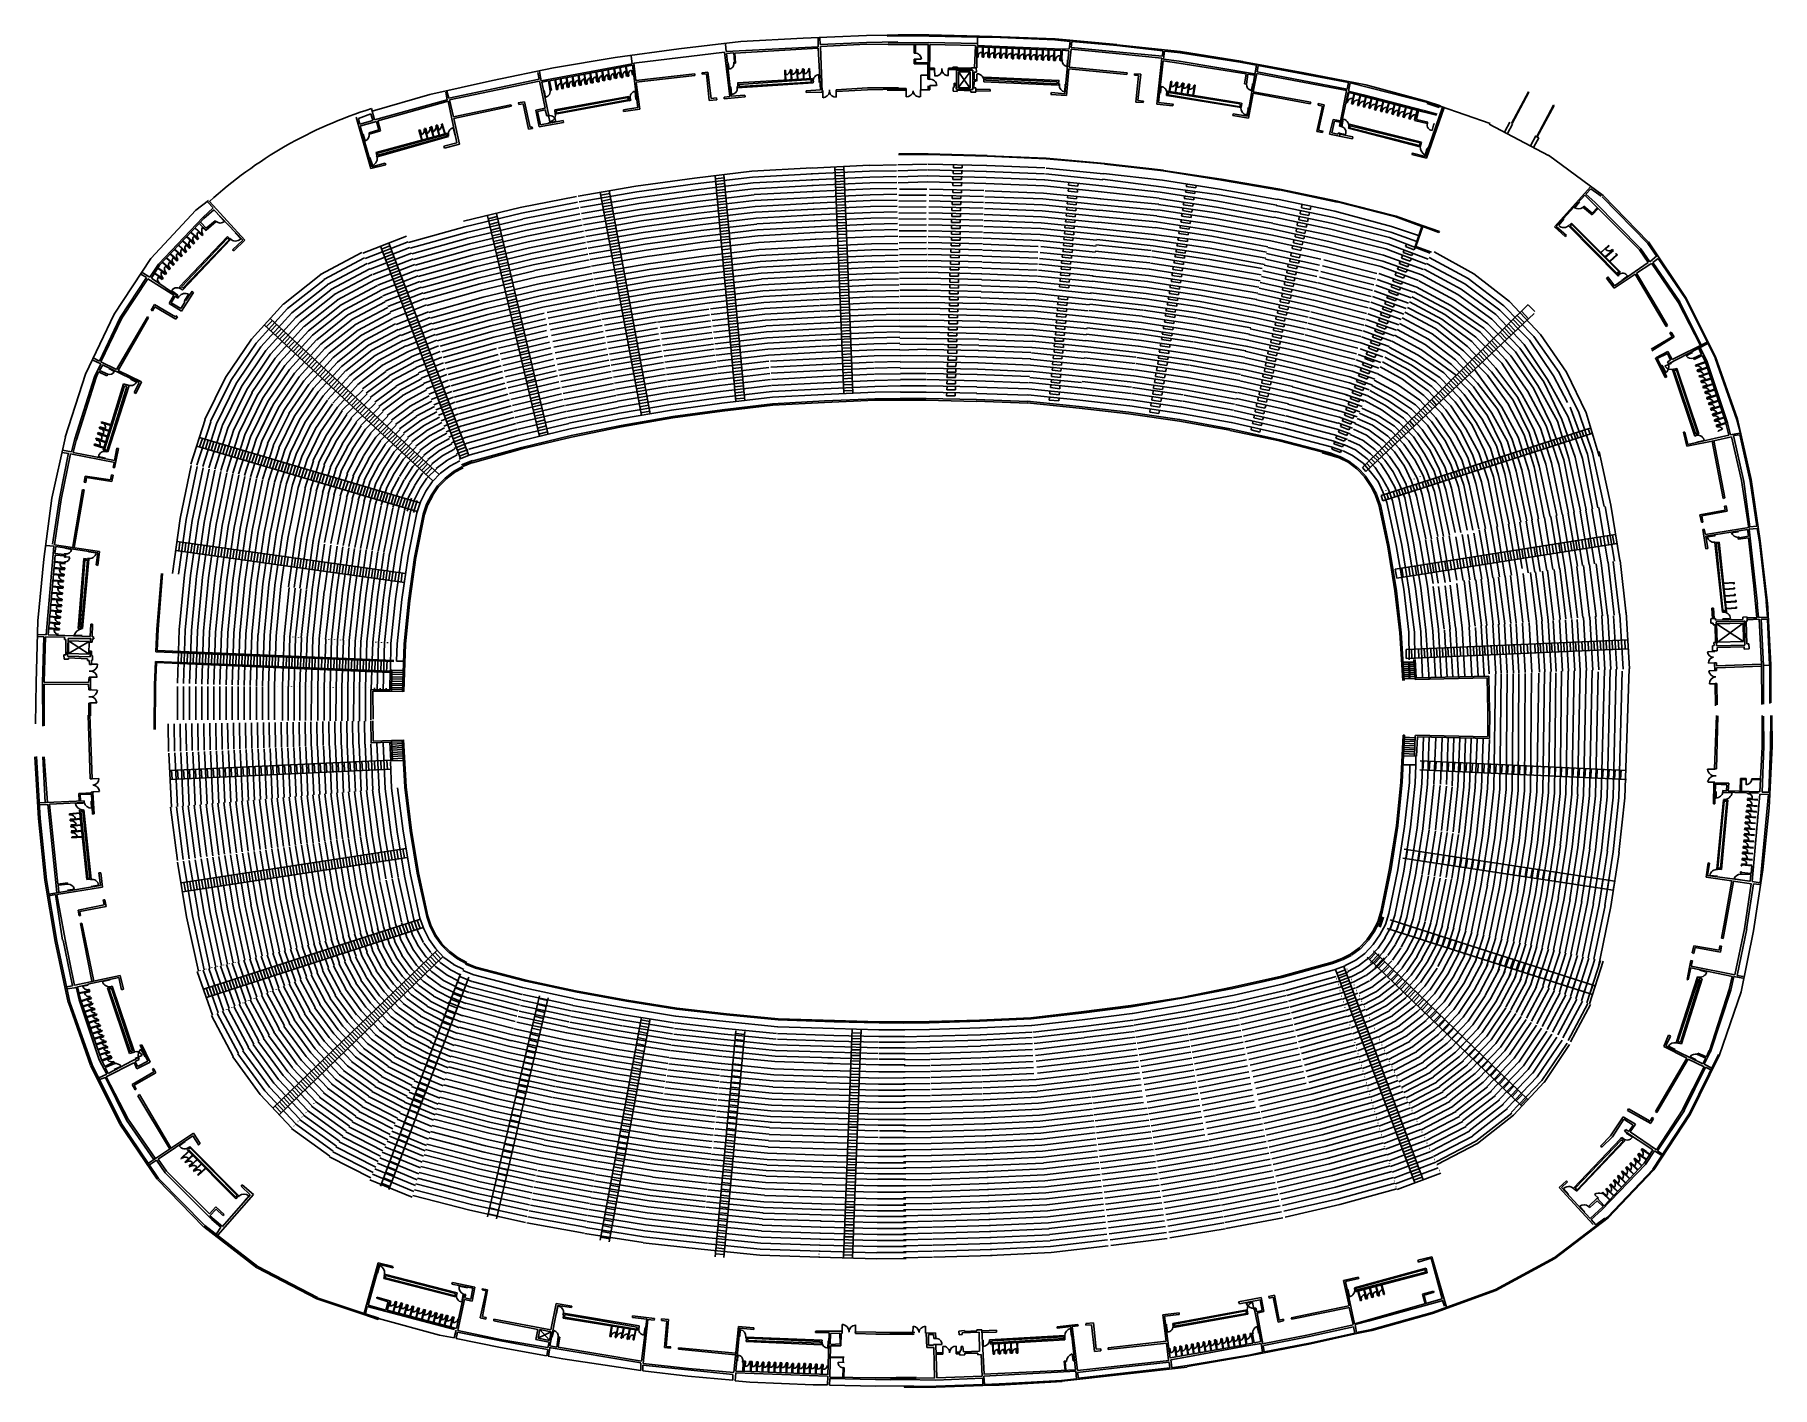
# Model space of a CAD drawing. Extents: x 12070 to 21316, y 9635 to 16827.
import ezdxf

# ---------------------------------------------------------------- set-up
doc = ezdxf.new("R2010")
doc.units = 0
doc.header["$LTSCALE"] = 192
doc.layers.add('EXIST', color=15, linetype='CONTINUOUS')

msp = doc.modelspace()

# ---------------------------------------------------------------- linework, layer by layer
at = {"layer": 'EXIST', "color": 0}
for p, q in [((15159, 16706.6), (15497.4, 16752.7)), ((15497.4, 16752.7), (15828, 16790.8)), ((15750.3, 16737.4), (15746.5, 16776.6)), ((16240, 16763.3), (15750.3, 16737.4)), ((16238.9, 16755.2), (15796.1, 16729.9)), ((15828, 16790.8), (16158.8, 16809.3)), ((16158.8, 16809.3), (16495.6, 16823.8)), ((16238.5, 16808.3), (16240, 16763.3)), ((16252.3, 16533.8), (16238.9, 16755.2)), ((16250.2, 16775.9), (16248.9, 16811.4)), ((16496.6, 16786.5), (16250.2, 16775.9)), ((16495.6, 16776.8), (16251.4, 16765.2)), ((16251.4, 16765.2), (16259.8, 16522.2)), ((16495.6, 16823.8), (16661, 16825.2)), ((16663.6, 16776.1), (16495.6, 16776.8)), ((16662.4, 16789), (16496.6, 16786.5)), ((16664.6, 16826.2), (16605.7, 16825.2)), ((16662.6, 16822.4), (16605.7, 16820.4)), ((16611.5, 16784.8), (16828.6, 16786.7)), ((16611.5, 16776.1), (16825.7, 16776.1)), ((16829.6, 16820.4), (16662.6, 16822.4)), ((16828.6, 16827.2), (16664.6, 16826.2)), ((16750.5, 16776.1), (16750.5, 16729.8)), ((16757.2, 16729.8), (16757.2, 16776.1)), ((16824.9, 16776.1), (16823.4, 16591)), ((17165.5, 16818.5), (16828.6, 16827.2)), ((16828.6, 16786.7), (17085.4, 16780.9)), ((17087.3, 16814.6), (16829.6, 16820.4)), ((16832.9, 16776), (16831.4, 16591)), ((16835.4, 16776.1), (17076.7, 16769.3)), ((17076.7, 16769.3), (17071.9, 16650.8)), ((17083.6, 16708.6), (17084.3, 16763.2)), ((17530.3, 16743.3), (17084.4, 16763.5)), ((17165.5, 16814.6), (17086.3, 16813.7)), ((17086.3, 16813.7), (17087.3, 16770.3)), ((17087.3, 16762.8), (17086.6, 16712.4)), ((17087.3, 16770.3), (17162.6, 16767.4)), ((17113.9, 16707.5), (17114.6, 16762)), ((17117.6, 16761.7), (17116.8, 16711.2)), ((17145.6, 16705.6), (17146.4, 16760.2)), ((17149.4, 16759.8), (17148.6, 16709.4)), ((17162.6, 16767.4), (17497.5, 16752.9)), ((17500.4, 16806), (17165.5, 16818.5)), ((17498.4, 16800.2), (17165.5, 16814.6)), ((17176.7, 16704.1), (17177.4, 16758.7)), ((17180.4, 16758.3), (17179.7, 16707.9)), ((17208.1, 16703.4), (17208.8, 16757.9)), ((17211.8, 16757.6), (17211.1, 16707.1)), ((17238.8, 16702.3), (17239.5, 16756.8)), ((17242.5, 16756.4), (17241.7, 16706)), ((17271.7, 16700), (17272.4, 16754.6)), ((17275.4, 16754.2), (17274.7, 16703.8)), ((17304.6, 16698.5), (17305.3, 16753.1)), ((17308.3, 16752.7), (17307.6, 16702.3)), ((17336, 16697.1), (17336.7, 16751.6)), ((17339.7, 16751.2), (17339, 16700.8)), ((17367, 16695.9), (17367.8, 16750.5)), ((17370.8, 16750.1), (17370, 16699.7)), ((17399.6, 16694.4), (17400.3, 16749)), ((17403.3, 16748.6), (17402.5, 16698.2)), ((17432.5, 16692.6), (17433.2, 16747.1)), ((17436.2, 16746.7), (17435.5, 16696.3)), ((17463.1, 16691.8), (17463.9, 16746.4)), ((17466.9, 16746), (17466.1, 16695.6)), ((17491.9, 16691.1), (17494.9, 16745.2)), ((17497.5, 16744.9), (17496, 16693.7)), ((17497.5, 16752.9), (17574.7, 16750.1)), ((17579.5, 16791.5), (17498.4, 16800.2)), ((17828.5, 16775.1), (17500.4, 16806)), ((17529.3, 16689.3), (17530.3, 16743.3)), ((17538, 16745.2), (17536.1, 16689.3)), ((17572.8, 16742.3), (17538, 16745.2)), ((17552.5, 16513.9), (17572.8, 16742.3)), ((17574.7, 16752), (17579.5, 16791.5)), ((17575.7, 16654.6), (17585.3, 16750.1)), ((17585.3, 16750.1), (17823.7, 16726.9)), ((17589.2, 16790.5), (17586.3, 16759.7)), ((17586.3, 16759.7), (17824.7, 16736.6)), ((17829.5, 16770.3), (17589.2, 16790.5)), ((18070.8, 16712.5), (17824.7, 16736.6)), ((18167.3, 16737.5), (17828.5, 16774.2)), ((17828.5, 16769.3), (18072.7, 16741.4)), ((18072.7, 16741.4), (18070.8, 16712.5)), ((18077.5, 16698), (18081.4, 16740.4)), ((18081.4, 16740.4), (18169.2, 16730.8)), ((18167.7, 16737.6), (18498.6, 16684.3)), ((14506, 16583.2), (14830.4, 16650.8)), ((15249.4, 16672.1), (14766, 16582.8)), ((15250.6, 16665.2), (14808.8, 16581.9)), ((14830.4, 16650.8), (15159, 16706.6)), ((15151.5, 16647.3), (15160.9, 16594.1)), ((15163.5, 16598.4), (15154.7, 16648.1)), ((15183.3, 16652), (15192.7, 16598.9)), ((15195.3, 16603.1), (15186.4, 16652.8)), ((15214.5, 16658.1), (15223.9, 16605)), ((15226.6, 16609.2), (15217.7, 16658.9)), ((15244.4, 16712.5), (15249.4, 16672.1)), ((15279, 16440.4), (15250.6, 16665.2)), ((15741.1, 16733.9), (15258.6, 16676.8)), ((15258.6, 16676.8), (15269.8, 16583.4)), ((15769.6, 16498.7), (15741.1, 16733.9)), ((15789.7, 16730.5), (15751.7, 16727.7)), ((15751.7, 16727.7), (15756.7, 16677.6)), ((15756.7, 16677.6), (15760.4, 16678.3)), ((15760.7, 16673.4), (15757.4, 16672.7)), ((15757.4, 16672.7), (15776.5, 16499.9)), ((15760.4, 16678.3), (15760.7, 16673.4)), ((15760.9, 16673.6), (15765, 16644.7)), ((15793.4, 16681), (15789.7, 16730.5)), ((15789.8, 16675.1), (15790.4, 16680.7)), ((15799, 16676.1), (15789.8, 16675.1)), ((15790.4, 16680.7), (15793.4, 16681)), ((15796.1, 16729.9), (15799, 16676.1)), ((16128.4, 16643.5), (16122.9, 16643.1)), ((16122.9, 16643.1), (16123.5, 16640.7)), ((16131.3, 16591.1), (16128.4, 16643.5)), ((16131.1, 16643.8), (16132, 16618.2)), ((16160.7, 16645.9), (16155.2, 16645.5)), ((16155.2, 16645.5), (16155.8, 16643.1)), ((16155.8, 16643.1), (16158.9, 16643.1)), ((16158.9, 16643.1), (16161.4, 16593.2)), ((16163.6, 16593.5), (16160.7, 16645.9)), ((16164.1, 16645), (16164.9, 16619.4)), ((16193.6, 16647.1), (16188.1, 16646.7)), ((16188.1, 16646.7), (16188.8, 16644.3)), ((16188.8, 16644.3), (16191.8, 16644.3)), ((16191.8, 16644.3), (16194.4, 16594.4)), ((16196.5, 16594.7), (16193.6, 16647.1)), ((16757.2, 16729.8), (16750.5, 16729.8)), ((16750.5, 16698), (16750.5, 16672.9)), ((16757.2, 16698), (16750.5, 16698)), ((16750.5, 16672.9), (16824.8, 16672.9)), ((16757.2, 16677.8), (16757.2, 16698)), ((16757.2, 16698), (16788.1, 16698)), ((16825.7, 16677.8), (16757.2, 16677.8)), ((16858.6, 16648.8), (16834.4, 16648.8)), ((16858.6, 16642.1), (16858.6, 16648.8)), ((16933.6, 16648.8), (17054.5, 16648.8)), ((16933.6, 16642.1), (16933.6, 16648.8)), ((16956, 16655.6), (16981.1, 16655.6)), ((16956, 16648.8), (16956, 16655.6)), ((16956, 16653.7), (16956, 16648.8)), ((16981.1, 16648.8), (16981.1, 16655.6)), ((17054.5, 16650.8), (17054.5, 16642.1)), ((17073.8, 16650.8), (17054.5, 16650.8)), ((17071.9, 16650.8), (17081.5, 16650.8)), ((17079.5, 16650.7), (17083.9, 16651.5)), ((17081.5, 16627.6), (17079.6, 16652.7)), ((17090.3, 16708.6), (17083.6, 16708.6)), ((17083.9, 16651.5), (17083.9, 16709.4)), ((17086.6, 16712.4), (17090.3, 16712.4)), ((17090.3, 16712.4), (17090.3, 16708.6)), ((17112.5, 16708.9), (17112.3, 16733.7)), ((17120.6, 16707.5), (17113.9, 16707.5)), ((17116.8, 16711.2), (17120.6, 16711.2)), ((17120.6, 16711.2), (17120.6, 16707.5)), ((17142.8, 16707.8), (17142.6, 16732.6)), ((17152.4, 16705.6), (17145.6, 16705.6)), ((17148.6, 16709.4), (17152.4, 16709.4)), ((17152.4, 16709.4), (17152.4, 16705.6)), ((17174.6, 16705.9), (17174.4, 16730.7)), ((17183.4, 16704.1), (17176.7, 16704.1)), ((17179.7, 16707.9), (17183.4, 16707.9)), ((17183.4, 16707.9), (17183.4, 16704.1)), ((17205.6, 16704.5), (17205.4, 16729.2)), ((17214.8, 16703.4), (17208.1, 16703.4)), ((17211.1, 16707.1), (17214.8, 16707.1)), ((17214.8, 16707.1), (17214.8, 16703.4)), ((17237, 16703.7), (17236.8, 16728.5)), ((17245.5, 16702.3), (17238.8, 16702.3)), ((17241.7, 16706), (17245.5, 16706)), ((17245.5, 16706), (17245.5, 16702.3)), ((17267.7, 16702.6), (17267.5, 16727.3)), ((17278.4, 16700), (17271.7, 16700)), ((17274.7, 16703.8), (17278.4, 16703.8)), ((17278.4, 16703.8), (17278.4, 16700)), ((17300.6, 16700.3), (17300.4, 16725.1)), ((17311.3, 16698.5), (17304.6, 16698.5)), ((17307.6, 16702.3), (17311.3, 16702.3)), ((17311.3, 16702.3), (17311.3, 16698.5)), ((17333.5, 16698.9), (17333.3, 16723.6)), ((17342.7, 16697.1), (17336, 16697.1)), ((17339, 16700.8), (17342.7, 16700.8)), ((17342.7, 16700.8), (17342.7, 16697.1)), ((17364.9, 16697.4), (17364.7, 16722.1)), ((17373.8, 16695.9), (17367, 16695.9)), ((17370, 16699.7), (17373.8, 16699.7)), ((17373.8, 16699.7), (17373.8, 16695.9)), ((17395.9, 16696.2), (17395.7, 16721)), ((17406.3, 16694.4), (17399.6, 16694.4)), ((17402.5, 16698.2), (17406.3, 16698.2)), ((17406.3, 16698.2), (17406.3, 16694.4)), ((17428.5, 16694.7), (17428.3, 16719.5)), ((17439.2, 16692.6), (17432.5, 16692.6)), ((17435.5, 16696.3), (17439.2, 16696.3)), ((17439.2, 16696.3), (17439.2, 16692.6)), ((17460.7, 16692.9), (17461.2, 16717.6)), ((17469.9, 16691.8), (17463.1, 16691.8)), ((17466.1, 16695.6), (17469.9, 16695.6)), ((17469.9, 16695.6), (17469.9, 16691.8)), ((17490.8, 16692.1), (17491.9, 16716.9)), ((17501.6, 16690.3), (17491.9, 16691.1)), ((17496, 16693.7), (17502, 16693.7)), ((17502, 16693.7), (17501.6, 16690.3)), ((17525.9, 16690.3), (17526.3, 16716.8)), ((17536.1, 16689.3), (17529.3, 16689.3)), ((17539, 16695.9), (17536, 16695.9)), ((17536, 16689.6), (17537.9, 16689.6)), ((17537.9, 16689.6), (17539, 16695.9)), ((17572.8, 16646.9), (17560.2, 16504.2)), ((17566.7, 16694.1), (17563.7, 16659.3)), ((17881.6, 16616.1), (17572.8, 16646.9)), ((17883.5, 16624.7), (17575.7, 16654.6)), ((17822.7, 16726.9), (18067.9, 16701.9)), ((18067.9, 16701.9), (18041.8, 16458)), ((18050.5, 16466.6), (18075.6, 16689.3)), ((18075.6, 16689.3), (18158.6, 16676.8)), ((18160.5, 16687.4), (18077.5, 16698)), ((18159.3, 16676.8), (18517.2, 16619.9)), ((18562, 16619.4), (18160.2, 16687.6)), ((18496.1, 16680.2), (18166, 16731.8)), ((18570.3, 16666), (18493.6, 16680.2)), ((18824.5, 16625.2), (18494.4, 16685.1)), ((18524.5, 16393.7), (18571.1, 16666)), ((18574.5, 16629.4), (18581.1, 16663.5)), ((18581.1, 16663.5), (19061.3, 16572.7)), ((14173.7, 16509.7), (14506, 16583.2)), ((14754.4, 16590.3), (14273.5, 16490.2)), ((14754.5, 16581.2), (14277.5, 16481.1)), ((14747.6, 16626.7), (14754.4, 16590.3)), ((14766, 16582.8), (14756.4, 16632.3)), ((14786.9, 16436.4), (14756.8, 16582.7)), ((14769.7, 16574.7), (14804.6, 16581.5)), ((14805.4, 16396.4), (14769.7, 16574.7)), ((14804, 16582.2), (14813.9, 16530.1)), ((14820, 16532), (14810.3, 16583)), ((14837.8, 16587.8), (14847.3, 16534.6)), ((14849.9, 16538.9), (14841, 16588.6)), ((14866.4, 16593.6), (14875.9, 16540.4)), ((14869.3, 16569), (14874.5, 16541.5)), ((14878.5, 16544.7), (14869.6, 16594.4)), ((14897.9, 16599.4), (14907.4, 16546.2)), ((14897.9, 16574.8), (14903.1, 16547.3)), ((14910, 16550.5), (14901.1, 16600.2)), ((14914.5, 16551.6), (14910, 16550.5)), ((14914.8, 16547.9), (14914.5, 16551.6)), ((14929.4, 16580.6), (14934.6, 16553.1)), ((14930.2, 16604.9), (14939.7, 16551.8)), ((14942.3, 16556.1), (14933.4, 16605.8)), ((14939.7, 16551.8), (14947.1, 16553.4)), ((14946.8, 16557.2), (14942.3, 16556.1)), ((14947.1, 16553.4), (14946.8, 16557.2)), ((14961.7, 16586.1), (14966.9, 16558.6)), ((14962.2, 16611), (14971.7, 16557.9)), ((14974.3, 16562.1), (14965.4, 16611.8)), ((14971.7, 16557.9), (14979.1, 16559.5)), ((14978.8, 16563.2), (14974.3, 16562.1)), ((14979.1, 16559.5), (14978.8, 16563.2)), ((14993.2, 16616), (15002.7, 16562.9)), ((14993.7, 16592.2), (14998.9, 16564.7)), ((15005.3, 16567.2), (14996.4, 16616.9)), ((15002.7, 16562.9), (15010.1, 16564.6)), ((15009.8, 16568.3), (15005.3, 16567.2)), ((15010.1, 16564.6), (15009.8, 16568.3)), ((15024.7, 16622.4), (15034.2, 16569.3)), ((15024.7, 16597.2), (15029.9, 16569.7)), ((15036.8, 16573.5), (15027.9, 16623.2)), ((15034.2, 16569.3), (15041.6, 16570.9)), ((15041.3, 16574.6), (15036.8, 16573.5)), ((15041.6, 16570.9), (15041.3, 16574.6)), ((15056.1, 16603.6), (15061.4, 16576.1)), ((15056.7, 16628.5), (15066.2, 16575.3)), ((15068.8, 16579.6), (15059.9, 16629.3)), ((15066.2, 16575.3), (15073.6, 16577)), ((15073.3, 16580.7), (15068.8, 16579.6)), ((15073.6, 16577), (15073.3, 16580.7)), ((15087.7, 16634.6), (15097.2, 16581.4)), ((15088.2, 16609.7), (15093.4, 16582.2)), ((15099.8, 16585.7), (15090.9, 16635.4)), ((15097.2, 16581.4), (15104.6, 16583.1)), ((15104.3, 16586.8), (15099.8, 16585.7)), ((15104.6, 16583.1), (15104.3, 16586.8)), ((15119.1, 16615.8), (15124.4, 16588.3)), ((15119.5, 16640.6), (15128.9, 16587.5)), ((15131.5, 16591.8), (15122.6, 16641.5)), ((15128.9, 16587.5), (15136.3, 16589.2)), ((15136, 16592.9), (15131.5, 16591.8)), ((15136.3, 16589.2), (15136, 16592.9)), ((15150.9, 16621.8), (15156.2, 16594.3)), ((15160.9, 16594.1), (15168.3, 16595.8)), ((15168, 16599.5), (15163.5, 16598.4)), ((15168.3, 16595.8), (15168, 16599.5)), ((15182.9, 16628.5), (15188.2, 16601)), ((15192.7, 16598.9), (15200.1, 16600.5)), ((15199.8, 16604.2), (15195.3, 16603.1)), ((15200.1, 16600.5), (15199.8, 16604.2)), ((15214.7, 16633.2), (15220, 16605.7)), ((15223.9, 16605), (15231.3, 16606.6)), ((15231, 16610.3), (15226.6, 16609.2)), ((15231.3, 16606.6), (15231, 16610.3)), ((15245.9, 16639.3), (15251.2, 16611.8)), ((15269.8, 16583.4), (15582.6, 16619.5)), ((15583.8, 16611.4), (15271, 16575.4)), ((15271, 16574.2), (15290.6, 16432.4)), ((15582.6, 16619.5), (15583.8, 16611.4)), ((15621.2, 16617.2), (15620.5, 16625.6)), ((15644.6, 16619.3), (15621.2, 16617.2)), ((15621.8, 16625), (15652.3, 16628.5)), ((15660, 16477.3), (15644.6, 16619.3)), ((15652.3, 16628.5), (15670.3, 16487.8)), ((15812.9, 16552.4), (15807.9, 16552.1)), ((15807.9, 16552.1), (15808.5, 16544.8)), ((15808.6, 16545), (16213.1, 16571.5)), ((16206.9, 16595.4), (15810.7, 16571.2)), ((15811.3, 16570.9), (15811.6, 16552.2)), ((15817.5, 16563), (16201.7, 16589.4)), ((15818.9, 16563.1), (15819.4, 16552)), ((16202.5, 16575.9), (15819.1, 16551.8)), ((16063.8, 16639.6), (16061.8, 16639.5)), ((16061.8, 16639.5), (16064.5, 16586.9)), ((16066.6, 16587.2), (16063.8, 16639.6)), ((16065.9, 16639.6), (16066.7, 16614)), ((16095.5, 16641.7), (16090, 16641.3)), ((16090, 16641.3), (16090.6, 16638.9)), ((16090.6, 16638.9), (16093.7, 16638.9)), ((16093.7, 16638.9), (16096.2, 16589)), ((16098.3, 16589.3), (16095.5, 16641.7)), ((16098.8, 16641.4), (16099.6, 16615.8)), ((16123.5, 16640.7), (16126.6, 16640.7)), ((16126.6, 16640.7), (16129.1, 16590.8)), ((16201.7, 16589.4), (16202.5, 16575.9)), ((16208.5, 16579.7), (16206.9, 16595.4)), ((16213.7, 16579.8), (16208.5, 16579.7)), ((16213.1, 16571.5), (16213.7, 16579.8)), ((16243.6, 16613.1), (16245.1, 16573.2)), ((16824.8, 16612.2), (16785.2, 16612.2)), ((16785.2, 16612.2), (16785.2, 16534.1)), ((16823.4, 16591), (16831.4, 16591)), ((16824.1, 16534.1), (16824.1, 16556.3)), ((16833.5, 16557.2), (16869.2, 16557.2)), ((16833.5, 16534.1), (16833.5, 16557.2)), ((16834.4, 16642.1), (16858.6, 16642.1)), ((16857.6, 16642.1), (16859.5, 16608.3)), ((16931.9, 16640.2), (16931.9, 16610.3)), ((16933.6, 16642.1), (17054.5, 16642.1)), ((16971.5, 16568.8), (16962.8, 16569.8)), ((16962.8, 16569.8), (16962.8, 16548.6)), ((16973.4, 16539.9), (16971.5, 16568.8)), ((16975.3, 16638.2), (17062.1, 16638.2)), ((16975.3, 16536.7), (16975.3, 16638.2)), ((17047.7, 16629.6), (16985, 16545.7)), ((16986, 16629.6), (17045.8, 16544.7)), ((16986, 16629.6), (16986, 16545.7)), ((17048.7, 16629.6), (16986, 16629.6)), ((17047.7, 16545.7), (17047.7, 16629.6)), ((17062.1, 16638.2), (17062.1, 16536.7)), ((17068, 16545.7), (17069, 16579.4)), ((17069, 16587.1), (17069.9, 16627.6)), ((17079.6, 16587.1), (17069, 16587.1)), ((17069, 16579.4), (17079.6, 16580.4)), ((17069.9, 16627.6), (17081.5, 16627.6)), ((17079.6, 16580.4), (17079.6, 16587.1)), ((17084.4, 16581.3), (17084.4, 16618)), ((17121.7, 16601.3), (17120.2, 16577.5)), ((17120.2, 16577.5), (17518.3, 16559.6)), ((17521.3, 16583.4), (17121.7, 16601.3)), ((17129.2, 16584.9), (17129.2, 16595.3)), ((17129.2, 16593.9), (17510.8, 16576)), ((17509.3, 16565.6), (17129.2, 16584.9)), ((17510.8, 16576), (17509.3, 16565.6)), ((17523.3, 16559.2), (17517.8, 16559.2)), ((17518.1, 16560.2), (17520.2, 16586.2)), ((17518.5, 16566.3), (17524, 16566)), ((17524, 16566), (17523.3, 16559.2)), ((17553.7, 16565), (17551, 16522.9)), ((17881.6, 16616.1), (17883.5, 16624.7)), ((17923.1, 16619.9), (17956.9, 16617)), ((17923.1, 16613.2), (17923.1, 16619.9)), ((17944.3, 16610.3), (17923.1, 16613.2)), ((17928.9, 16469.5), (17944.3, 16610.3)), ((17956.9, 16617), (17939.5, 16477.2)), ((18060.2, 16516.4), (18064, 16553)), ((18116.8, 16580.4), (18107.3, 16525.2)), ((18119, 16579.5), (18109.8, 16525.2)), ((18119, 16579.5), (18116.8, 16580.4)), ((18122.1, 16578.2), (18117.4, 16552)), ((18148, 16572.5), (18139.2, 16519.8)), ((18141.4, 16519.5), (18150.6, 16574.7)), ((18150.6, 16574.7), (18145.2, 16575)), ((18145.2, 16575), (18145.2, 16572.8)), ((18145.2, 16572.8), (18148, 16572.5)), ((18154, 16573.2), (18149.3, 16547)), ((18179.9, 16567.5), (18171.1, 16514.8)), ((18173.3, 16514.5), (18182.5, 16569.7)), ((18182.5, 16569.7), (18177.1, 16570)), ((18177.1, 16570), (18177.1, 16567.8)), ((18177.1, 16567.8), (18179.9, 16567.5)), ((18186.2, 16568.7), (18181.5, 16542.6)), ((18212.1, 16563.1), (18203.3, 16510.4)), ((18205.5, 16510.1), (18214.7, 16565.3)), ((18214.7, 16565.3), (18209.3, 16565.6)), ((18209.3, 16565.6), (18209.3, 16563.4)), ((18209.3, 16563.4), (18212.1, 16563.1)), ((18216.6, 16563.1), (18211.8, 16536.9)), ((18242.5, 16557.4), (18233.6, 16504.7)), ((18235.8, 16504.4), (18245, 16559.6)), ((18239.6, 16559.9), (18239.6, 16557.7)), ((18245, 16559.6), (18239.6, 16559.9)), ((18239.6, 16557.7), (18242.5, 16557.4)), ((18508.6, 16566.1), (18517.2, 16619.9)), ((18508.7, 16566.7), (18517.8, 16565.3)), ((18517.7, 16564.6), (18526, 16616.8)), ((18526, 16616.8), (18562.8, 16611.9)), ((18549.8, 16559.9), (18543.7, 16530.8)), ((18550.6, 16566), (18549.8, 16559.9)), ((18549.8, 16559.9), (18553.1, 16559.6)), ((18554.6, 16565.5), (18550.6, 16566)), ((18573.6, 16621), (18554.5, 16524.5)), ((19052.1, 16530.3), (18573.6, 16621)), ((19054.6, 16538.6), (18574.5, 16629.4)), ((19153, 16560.3), (18824.5, 16625.2)), ((19062.1, 16572.7), (19054.6, 16538.6)), ((19070.5, 16571.1), (19062.1, 16527.8)), ((19482.2, 16467), (19070.5, 16571.1)), ((19474.7, 16474.5), (19153, 16560.3)), ((13866.1, 16420.2), (14173.7, 16509.7)), ((13878.3, 16374.3), (14265.8, 16481)), ((14269.8, 16473.2), (13897, 16368.7)), ((14265.8, 16481), (14257.6, 16521.2)), ((14273.5, 16490.2), (14264.1, 16527.8)), ((14317.1, 16252.6), (14269.8, 16473.2)), ((14277.5, 16481.1), (14299.1, 16390.2)), ((14643.2, 16464.8), (14676.7, 16470.7)), ((14646.1, 16455.8), (14643.9, 16464.8)), ((14669.1, 16460.1), (14646.1, 16455.8)), ((14697.4, 16325.1), (14669.1, 16460.1)), ((14676.7, 16470.7), (14706.4, 16334.9)), ((14781.5, 16530.5), (14787.9, 16494.1)), ((14813.9, 16530.1), (14820, 16532)), ((14837.8, 16427.5), (15231.2, 16498.9)), ((15233.7, 16477), (14840.3, 16404.5)), ((14844.7, 16423), (15226.6, 16493)), ((15227.9, 16481.5), (14846, 16410.3)), ((14847.3, 16534.6), (14854.7, 16536.3)), ((14854.4, 16540), (14849.9, 16538.9)), ((14854.7, 16536.3), (14854.4, 16540)), ((14875.9, 16540.4), (14883.3, 16542.1)), ((14883, 16545.8), (14878.5, 16544.7)), ((14883.3, 16542.1), (14883, 16545.8)), ((14907.4, 16546.2), (14914.8, 16547.9)), ((15226.6, 16493), (15227.9, 16481.5)), ((15231.2, 16498.9), (15232.9, 16483.9)), ((15240.6, 16485.7), (15232.9, 16483.9)), ((15233.5, 16476.6), (15241.6, 16478.5)), ((15241.6, 16478.5), (15240.6, 16485.7)), ((15265.1, 16526), (15269.1, 16483.6)), ((15699.6, 16480.9), (15660, 16477.3)), ((15670.3, 16487.8), (15698.2, 16491.9)), ((15698.2, 16491.9), (15699.6, 16480.9)), ((15739.6, 16495), (15769.6, 16498.7)), ((15739.7, 16485.7), (15739.6, 16495)), ((15851.6, 16497), (15739.7, 16485.7)), ((15773.9, 16549.5), (15778.3, 16509.6)), ((15776.5, 16499.9), (15849.3, 16506.2)), ((15849.3, 16506.2), (15851.6, 16497)), ((16176.1, 16529.7), (16252.3, 16533.8)), ((16176.1, 16520.5), (16176.1, 16529.7)), ((16259.3, 16522.3), (16176.1, 16520.5)), ((16264.1, 16530.9), (16264.4, 16492.2)), ((16299.3, 16523.7), (16299.2, 16533.7)), ((16501.9, 16544.7), (16335.1, 16534.7)), ((16335.3, 16534.9), (16335.6, 16496.1)), ((16335.3, 16524.9), (16501.9, 16533.9)), ((16666.5, 16544.9), (16501.9, 16544.7)), ((16501.9, 16533.9), (16666.6, 16537.4)), ((16707, 16540.9), (16605.7, 16540.9)), ((16707, 16533.1), (16605.7, 16533.1)), ((16707, 16533.1), (16707, 16540.9)), ((16707, 16534.1), (16708, 16496.5)), ((16783.3, 16534.1), (16783.3, 16497.5)), ((16785.2, 16534.1), (16833.5, 16534.1)), ((16962.8, 16548.6), (16957, 16547.6)), ((16957, 16547.6), (16957, 16526.4)), ((16957, 16526.4), (16979.2, 16525.4)), ((17062.1, 16536.7), (16975.3, 16536.7)), ((16979.2, 16533.1), (17052.5, 16529.3)), ((16979.2, 16525.4), (16979.2, 16533.1)), ((16986, 16545.7), (17047.7, 16545.7)), ((17052.5, 16529.3), (17052.5, 16522.5)), ((17052.5, 16522.5), (17078.6, 16522.5)), ((17078.6, 16544.7), (17068, 16545.7)), ((17078.6, 16522.5), (17078.6, 16544.7)), ((17155.1, 16536.3), (17078.6, 16538.1)), ((17078.6, 16528.7), (17155.4, 16526.9)), ((17155.4, 16526.9), (17155.1, 16536.3)), ((17478.2, 16510), (17480.1, 16519.7)), ((17560.2, 16504.2), (17478.2, 16510)), ((17480.1, 16519.7), (17552.5, 16513.9)), ((17968.5, 16466.6), (17928.9, 16469.5)), ((17939.5, 16477.2), (17970.4, 16474.3)), ((17970.4, 16474.3), (17968.5, 16466.6)), ((18041.8, 16458), (18125.8, 16449.3)), ((18124.8, 16458.9), (18050.5, 16466.6)), ((18093.7, 16512.9), (18093.1, 16504.7)), ((18093.1, 16504.7), (18095.6, 16504.7)), ((18095.9, 16512.6), (18093.7, 16512.9)), ((18097.7, 16527), (18095.2, 16504.5)), ((18095.2, 16504.5), (18490.3, 16439.5)), ((18492.8, 16462.8), (18097.7, 16527)), ((18101, 16508.6), (18103.5, 16519.5)), ((18485.3, 16444.5), (18101, 16508.6)), ((18103.5, 16519.5), (18485.3, 16459.5)), ((18125.8, 16449.3), (18124.8, 16458.9)), ((18125.8, 16449.3), (18128.7, 16459.9)), ((18485.3, 16458.7), (18485.3, 16444.5)), ((18490.3, 16439.5), (18493.6, 16462.8)), ((18554.5, 16517), (18529.5, 16382.9)), ((18554.5, 16524.5), (18860.4, 16468.7)), ((18857.9, 16459.5), (18554.5, 16517)), ((18860.4, 16468.7), (18857.9, 16459.5)), ((18899.6, 16461.2), (18899.6, 16452)), ((18931.2, 16455.3), (18899.6, 16461.2)), ((19012.7, 16341.3), (19051.4, 16529)), ((19060.1, 16521.3), (19021.4, 16339.4)), ((19048.1, 16467.3), (19054.9, 16465.6)), ((19051.5, 16471.1), (19062.7, 16519.2)), ((19056.7, 16469.2), (19051.5, 16471.1)), ((19054.9, 16465.6), (19056.7, 16469.2)), ((19137.6, 16500), (19060.1, 16521.3)), ((19139.5, 16507.7), (19062.1, 16527.1)), ((19092, 16512.5), (19077.1, 16459.8)), ((19077.1, 16459.8), (19083.8, 16457.8)), ((19080.7, 16463.4), (19094, 16511)), ((19085.9, 16461.3), (19080.7, 16463.4)), ((19083.8, 16457.8), (19085.9, 16461.3)), ((19123.4, 16504.3), (19108.5, 16451.6)), ((19112.1, 16455.2), (19125.4, 16502.7)), ((19459.2, 16416.8), (19137.6, 16500)), ((19153.9, 16496.8), (19139.1, 16444.1)), ((19461.1, 16424.5), (19139.5, 16507.7)), ((19142.6, 16447.7), (19156, 16495.3)), ((19183.9, 16489.4), (19169.1, 16436.7)), ((19172.7, 16440.3), (19186, 16487.9)), ((19214.5, 16481.4), (19199.6, 16428.7)), ((19203.2, 16432.3), (19216.6, 16479.9)), ((19246.1, 16472.7), (19231.3, 16420)), ((19234.9, 16423.6), (19248.2, 16471.2)), ((19275.6, 16466.1), (19260.8, 16413.4)), ((19264.4, 16416.9), (19277.7, 16464.5)), ((19550.6, 16448.7), (19474.7, 16474.5)), ((19481.8, 16467.3), (19480.8, 16461.7)), ((19480.8, 16461.7), (19543.6, 16440.2)), ((19549.3, 16443.9), (19481.8, 16467.3)), ((19928.3, 16356), (20018.4, 16523.9)), ((19931.5, 16355), (20021.3, 16522.2)), ((20021.3, 16522.2), (20018.4, 16523.9)), ((13859.7, 16115.6), (13781, 16388.2)), ((13792.6, 16381.9), (13858.9, 16406.7)), ((13800, 16351.3), (13792.6, 16381.9)), ((13869.2, 16370.6), (13800, 16351.3)), ((13889.2, 16366.1), (13806.1, 16342)), ((13858.9, 16406.7), (13869.2, 16370.6)), ((13862.3, 16434.6), (13878.3, 16374.3)), ((13901.3, 16322), (13889.2, 16366.1)), ((13897, 16368.7), (13910.4, 16316.8)), ((14299.1, 16390.2), (14604.5, 16455.2)), ((14607.1, 16447.4), (14300.4, 16382.5)), ((14300.4, 16382.5), (14330.2, 16244.9)), ((14604.5, 16455.2), (14607.1, 16447.4)), ((14736.1, 16426.7), (14786.9, 16436.4)), ((14754.2, 16338), (14736.1, 16426.7)), ((14746.6, 16419.4), (14787.4, 16427.9)), ((14762.6, 16348.6), (14746.6, 16419.4)), ((14881.9, 16371.1), (14762.6, 16348.6)), ((14787.4, 16427.9), (14795.3, 16395.3)), ((14795.3, 16395.3), (14805.4, 16396.4)), ((14804.6, 16358.8), (14842.3, 16366.7)), ((14805, 16398.5), (14810.9, 16363.7)), ((14840.3, 16404.5), (14837.8, 16427.5)), ((14846, 16410.3), (14844.7, 16423)), ((14882.1, 16371.4), (14884.5, 16361)), ((15202.9, 16428.2), (15279, 16440.4)), ((15204.1, 16419), (15202.9, 16428.2)), ((15290.6, 16432.4), (15204.1, 16419)), ((18446.1, 16397.1), (18447.8, 16407.1)), ((18529.5, 16382.9), (18446.1, 16397.1)), ((18447.8, 16407.1), (18524.5, 16393.7)), ((18526.8, 16430.4), (18520.1, 16399.7)), ((18528.5, 16440), (18526.5, 16430.4)), ((18526.5, 16430.4), (18530.8, 16430.4)), ((18532.1, 16440), (18528.5, 16440)), ((18922.1, 16447), (18892.1, 16312.1)), ((18899.6, 16452), (18922.1, 16447)), ((18901.2, 16320.5), (18931.2, 16455.3)), ((18960.4, 16298), (18979.6, 16377.1)), ((18986.3, 16367.9), (18972.1, 16305.5)), ((18979.6, 16377.1), (19019.6, 16369.6)), ((19017.9, 16362.1), (18986.3, 16367.9)), ((19026.1, 16337.7), (19033.6, 16378)), ((19108.5, 16451.6), (19115.2, 16449.5)), ((19117.2, 16453.1), (19112.1, 16455.2)), ((19115.2, 16449.5), (19117.2, 16453.1)), ((19139.1, 16444.1), (19145.7, 16442.1)), ((19147.8, 16445.7), (19142.6, 16447.7)), ((19145.7, 16442.1), (19147.8, 16445.7)), ((19169.1, 16436.7), (19175.7, 16434.7)), ((19177.8, 16438.2), (19172.7, 16440.3)), ((19175.7, 16434.7), (19177.8, 16438.2)), ((19199.6, 16428.7), (19206.3, 16426.7)), ((19208.4, 16430.3), (19203.2, 16432.3)), ((19206.3, 16426.7), (19208.4, 16430.3)), ((19231.3, 16420), (19237.9, 16417.9)), ((19240, 16421.5), (19234.9, 16423.6)), ((19237.9, 16417.9), (19240, 16421.5)), ((19260.8, 16413.4), (19267.4, 16411.3)), ((19269.5, 16414.9), (19264.4, 16416.9)), ((19267.4, 16411.3), (19269.5, 16414.9)), ((19306.4, 16457.3), (19291.6, 16404.6)), ((19291.6, 16404.6), (19298.2, 16402.5)), ((19295.2, 16408.2), (19308.5, 16455.8)), ((19300.3, 16406.1), (19295.2, 16408.2)), ((19298.2, 16402.5), (19300.3, 16406.1)), ((19334.9, 16449.6), (19320, 16396.9)), ((19320, 16396.9), (19326.7, 16394.9)), ((19323.6, 16400.5), (19336.9, 16448.1)), ((19328.7, 16398.4), (19323.6, 16400.5)), ((19326.7, 16394.9), (19328.7, 16398.4)), ((19365.7, 16441.6), (19350.8, 16388.9)), ((19350.8, 16388.9), (19357.5, 16386.9)), ((19354.4, 16392.5), (19367.8, 16440.1)), ((19359.6, 16390.5), (19354.4, 16392.5)), ((19357.5, 16386.9), (19359.6, 16390.5)), ((19397.9, 16433.1), (19383, 16380.4)), ((19383, 16380.4), (19389.7, 16378.4)), ((19386.6, 16384), (19399.9, 16431.6)), ((19391.7, 16382), (19386.6, 16384)), ((19389.7, 16378.4), (19391.7, 16382)), ((19411.7, 16375.3), (19417.3, 16401.4)), ((19413.3, 16370.9), (19426.5, 16424.3)), ((19480.8, 16355), (19413.3, 16370.9)), ((19433, 16422.4), (19423.7, 16376.5)), ((19423.7, 16376.5), (19483.6, 16361.5)), ((19458.3, 16416.8), (19529.6, 16399)), ((19462.1, 16424.3), (19533.3, 16405.5)), ((19471.5, 16179), (19562, 16442.4)), ((19477.1, 16170.5), (19569.6, 16439.7)), ((19547.3, 16442.9), (19550.6, 16448.7)), ((19548.6, 16447), (19814.6, 16355.6)), ((20062.9, 16285.6), (20153, 16453.4)), ((20066.1, 16284.6), (20155.9, 16451.8)), ((20155.9, 16451.8), (20153, 16453.4)), ((13806.1, 16342), (13801.9, 16340.9)), ((13801.9, 16340.9), (13863.8, 16125.3)), ((13817.7, 16297.9), (13829.3, 16262.4)), ((13849.3, 16305.9), (13901.3, 16322)), ((13850.7, 16299.4), (13849.3, 16305.9)), ((13910.4, 16316.8), (13850.7, 16299.4)), ((13887, 16201.3), (14267.1, 16303.1)), ((14272, 16285.4), (13892.9, 16178.9)), ((13893.5, 16197.9), (14261.6, 16297.6)), ((14265.1, 16287.4), (13896.9, 16186.2)), ((14114.2, 16320.6), (14120.1, 16322.2)), ((14129.7, 16266.2), (14114.2, 16320.6)), ((14121.2, 16318.8), (14117.2, 16317.7)), ((14117.2, 16317.7), (14131.8, 16266.5)), ((14120.1, 16322.2), (14121.2, 16318.8)), ((14121.2, 16319), (14127.8, 16294.8)), ((14144.7, 16328.6), (14150.5, 16330.2)), ((14160.1, 16274.2), (14144.7, 16328.6)), ((14151.6, 16326.8), (14147.6, 16325.7)), ((14147.6, 16325.7), (14162.2, 16274.5)), ((14150.5, 16330.2), (14151.6, 16326.8)), ((14151.6, 16327), (14158.3, 16302.8)), ((14176.7, 16337.1), (14182.6, 16338.8)), ((14192.1, 16282.7), (14176.7, 16337.1)), ((14183.7, 16335.3), (14179.7, 16334.2)), ((14179.7, 16334.2), (14194.3, 16283)), ((14182.6, 16338.8), (14183.7, 16335.3)), ((14183.7, 16335.6), (14190.3, 16311.3)), ((14206.9, 16345.7), (14212.8, 16347.3)), ((14222.3, 16291.3), (14206.9, 16345.7)), ((14213.9, 16343.9), (14209.9, 16342.7)), ((14209.9, 16342.7), (14224.5, 16291.5)), ((14212.8, 16347.3), (14213.9, 16343.9)), ((14213.9, 16344.1), (14220.5, 16319.8)), ((14237.1, 16353.7), (14239, 16354.2)), ((14252.5, 16299.3), (14237.1, 16353.7)), ((14239, 16354.2), (14254.6, 16299.5)), ((14261.6, 16297.6), (14265.1, 16287.4)), ((14267.1, 16303.1), (14272, 16285.4)), ((14297.7, 16333.6), (14306.9, 16292.5)), ((14718.3, 16328.8), (14697.4, 16325.1)), ((14706.4, 16334.9), (14716.9, 16337.1)), ((14716.9, 16337.1), (14718.3, 16328.8)), ((14884.5, 16361), (14754.2, 16338)), ((18892.1, 16312.1), (18922.9, 16307.1)), ((18923.7, 16314.6), (18901.2, 16320.5)), ((18922.9, 16307.1), (18924.6, 16315.5)), ((19012.9, 16288), (18960.4, 16298)), ((18972.1, 16305.5), (19003.8, 16298.8)), ((19003.8, 16298.8), (19006.3, 16304.6)), ((19006.3, 16304.6), (19016.3, 16303)), ((19083.3, 16273.6), (19012.3, 16288)), ((19021.4, 16339.4), (19012.7, 16341.3)), ((19016.3, 16303), (19012.9, 16288)), ((19014.7, 16298), (19084.7, 16284.1)), ((19016.7, 16302.3), (19045.5, 16297.1)), ((19060.9, 16329.7), (19066.1, 16350.9)), ((19442.4, 16231.4), (19060.9, 16329.7)), ((19066.1, 16350.9), (19449.9, 16256.7)), ((19067.5, 16332.5), (19070.3, 16343.7)), ((19439.6, 16238.9), (19067.5, 16332.5)), ((19070.3, 16343.7), (19442.4, 16252)), ((19084.7, 16284.1), (19083.3, 16273.6)), ((19483.6, 16361.5), (19480.8, 16355)), ((19513.9, 16345.9), (19505.7, 16317.9)), ((19515.5, 16354.1), (19513.6, 16345.6)), ((19513.6, 16345.6), (19517.3, 16344.3)), ((19519.5, 16353.1), (19515.5, 16354.1)), ((19809, 16352.6), (20125.3, 16185.7)), ((19919.5, 16363.1), (19893, 16313)), ((19933.6, 16351.5), (19907.1, 16301.4)), ((20031.1, 16240.9), (20057.6, 16289.1)), ((20047.1, 16231.4), (20073.7, 16279.5)), ((20073.7, 16279.5), (20057.3, 16288.4)), ((13887, 16201.4), (13892.9, 16178.9)), ((13893.3, 16198.3), (13896.9, 16186.2)), ((14247, 16235.1), (14317.1, 16252.6)), ((14251, 16224.7), (14247, 16235.1)), ((14330.2, 16244.9), (14251, 16224.7)), ((16824.9, 16190.5), (16667.1, 16190.5)), ((16824.9, 16193.3), (16667.8, 16193.3)), ((17139.3, 16184.8), (16824.2, 16194.1)), ((17137.8, 16181.3), (16825.6, 16191.2)), ((17451.4, 16171.3), (17137.8, 16184.1)), ((17452.9, 16167.1), (17137.8, 16182)), ((19403, 16197.7), (19398.3, 16191.1)), ((19398.3, 16191.1), (19477.1, 16170.5)), ((19402.1, 16197.7), (19399.3, 16192.1)), ((19471.5, 16179), (19402.1, 16197.7)), ((19442.4, 16252), (19439.6, 16238.9)), ((19449.9, 16256.7), (19442.4, 16231.4)), ((19479, 16221.5), (19469.2, 16187.5)), ((19483.4, 16228.4), (19481.6, 16220.3)), ((19481.6, 16220.3), (19485.3, 16219.3)), ((19487.2, 16227.8), (19483.4, 16228.4)), ((20126.4, 16186.3), (20416.1, 15972.5)), ((13854.2, 16173.9), (13867, 16133.8)), ((13939, 16135.6), (13859.7, 16115.6)), ((13863.8, 16125.3), (13935.2, 16144.5)), ((13935.2, 16144.5), (13939, 16135.6)), ((15580.5, 16065.2), (15887.1, 16101.2)), ((15887, 16101.6), (16206.9, 16118.8)), ((16200.4, 16118.5), (16512.2, 16133)), ((16202.3, 16087.3), (16513, 16101.7)), ((16375.5, 14918.7), (16328, 16124.5)), ((16328.7, 16108.2), (16376.6, 16110.7)), ((16423.5, 14920.6), (16376, 16126.4)), ((16512.2, 16132.8), (16655.6, 16135.5)), ((16513, 16101.5), (16656.2, 16104.2)), ((16662.8, 16135.4), (16819.8, 16139.6)), ((16663.6, 16103.8), (16820.6, 16108)), ((16824, 16108), (17133.8, 16099.7)), ((16824.9, 16139.6), (17134.7, 16131.3)), ((16958.3, 16104), (16958.3, 16088.5)), ((16958.3, 16088.5), (17004.6, 16087.7)), ((16959.2, 16135.6), (16959.2, 16120.2)), ((16959.2, 16120.2), (17005.6, 16119.4)), ((17004.6, 16087.7), (17004.6, 16103.1)), ((17005.6, 16119.4), (17005.6, 16134.8)), ((17134.7, 16099.6), (17444.5, 16087.1)), ((17136, 16131.2), (17445.8, 16118.7)), ((17451.7, 16118.3), (17757.3, 16086.9)), ((17764.3, 16142.9), (17452.2, 16171.3)), ((17763.6, 16140.1), (17452.2, 16167.1)), ((17757.3, 16089.1), (18070.8, 16053.1)), ((18076.5, 16106.7), (17763.6, 16142.2)), ((18077.2, 16103.1), (17763.6, 16139.4)), ((18386.6, 16054.8), (18075.1, 16103.8)), ((18384.4, 16059.1), (18076.5, 16106)), ((14961.9, 15969.6), (15269.3, 16022.2)), ((15345.9, 14811.7), (15126.9, 15998.5)), ((15269.2, 16022.4), (15580.5, 16065.4)), ((15274.2, 15991.5), (15584.3, 16034.3)), ((15279.1, 15960.6), (15588, 16003.2)), ((15584.3, 16034.1), (15889.9, 16070)), ((15588, 16003.1), (15892.7, 16038.9)), ((15591.8, 15972), (15895.5, 16007.7)), ((15801.7, 14876.2), (15690.3, 16077.8)), ((15691.8, 16061.6), (15739.5, 16066.6)), ((15694.7, 16030.4), (15742.4, 16035.5)), ((15697.5, 15999.3), (15745.3, 16004.3)), ((15849.5, 14880.6), (15738.1, 16082.3)), ((15889.8, 16070.4), (16208.5, 16087.6)), ((15892.6, 16039.3), (16210.2, 16056.3)), ((15895.4, 16008.1), (16211.9, 16025.1)), ((16204.1, 16056.1), (16513.8, 16070.4)), ((16206, 16024.8), (16514.6, 16039.2)), ((16207.8, 15993.6), (16515.4, 16007.9)), ((16329.9, 16077), (16377.9, 16079.4)), ((16331.1, 16045.7), (16379.1, 16048.2)), ((16332.4, 16014.4), (16380.3, 16016.9)), ((16513.8, 16070.2), (16656.8, 16072.9)), ((16514.6, 16038.9), (16657.4, 16041.6)), ((16515.4, 16007.6), (16658, 16010.3)), ((16664.4, 16072.2), (16821.5, 16076.4)), ((16665.3, 16040.6), (16822.3, 16044.8)), ((16671.8, 16005.2), (16817.3, 16006.8)), ((16822.3, 16044.8), (17132.1, 16036.4)), ((16823.1, 16076.4), (17133, 16068.1)), ((16831.4, 16006.4), (17120.1, 15999.1)), ((16955.4, 16003.7), (16955.4, 15988.2)), ((16956.3, 16073.2), (16956.3, 16057.8)), ((16956.3, 16057.8), (17002.7, 16057)), ((16956.3, 16040.1), (16956.3, 16024.7)), ((16956.3, 16024.7), (17002.7, 16023.9)), ((17001.7, 15987.4), (17001.7, 16002.8)), ((17002.7, 16057), (17002.7, 16072.4)), ((17002.7, 16023.9), (17002.7, 16039.3)), ((17127.7, 15997.6), (17438, 15985.6)), ((17132.1, 16036.4), (17442, 16023.9)), ((17133.4, 16068), (17443.3, 16055.5)), ((17442, 16023.9), (17747.6, 15992.5)), ((17445.2, 16055.4), (17750.9, 16024)), ((17448.4, 16086.8), (17754.1, 16055.4)), ((17572.2, 16010.1), (17569.7, 15995.5)), ((17569.7, 15995.5), (17618.5, 15990.7)), ((17574, 16042), (17571.6, 16027.4)), ((17571.6, 16027.4), (17620.4, 16022.5)), ((17618.5, 15990.7), (17620.1, 16004.5)), ((17620.4, 16022.5), (17622, 16036.3)), ((17748.3, 16023.8), (18059.5, 15990)), ((17752.8, 16059.8), (18064, 16019.3)), ((18064, 16019.3), (18373, 15976.5)), ((18070.8, 16053.1), (18375.3, 16005.7)), ((18197.3, 16002.7), (18193.9, 15990.3)), ((18201.5, 16033), (18198.1, 16020.5)), ((18198.1, 16020.5), (18248.5, 16013)), ((18248.5, 16013), (18249.9, 16025.4)), ((18375.3, 16005.7), (18684.3, 15951.7)), ((18696.6, 16006.5), (18385.2, 16059.1)), ((18696.6, 16001.6), (18385.2, 16054.8)), ((19001, 15937.6), (18694.5, 16002.3)), ((19002.4, 15942.6), (18695.9, 16005.8)), ((20350.1, 16020.9), (20157.2, 15805.4)), ((20325.1, 15979.7), (20350.4, 16007.9)), ((20350.4, 16007.9), (20406.4, 15968.6)), ((12994.4, 15945.7), (12927.6, 15894.1)), ((13019.2, 15906), (12966.2, 15856.8)), ((13019.2, 15906), (12990.8, 15936.7)), ((13189.2, 15734.3), (12999.6, 15940)), ((14351.5, 15836), (14654.3, 15908.2)), ((14654.2, 15908.5), (14953.3, 15967.7)), ((14661.1, 15878), (14959.4, 15937)), ((14668, 15847.5), (14965.5, 15906.3)), ((14967.8, 15938.8), (15274.2, 15991.3)), ((14973.7, 15908.1), (15279.2, 15960.4)), ((14979.5, 15877.4), (15284.1, 15929.5)), ((15298.7, 14803), (15079.7, 15989.7)), ((15082.7, 15973.7), (15129.8, 15983)), ((15088.3, 15942.9), (15135.4, 15952.2)), ((15094, 15912.2), (15141.1, 15921.5)), ((15284.1, 15929.7), (15591.8, 15972.2)), ((15289, 15898.8), (15595.6, 15941.1)), ((15294, 15867.9), (15599.3, 15910)), ((15595.6, 15941), (15898.2, 15976.5)), ((15599.4, 15909.9), (15901, 15945.3)), ((15599.4, 15909.9), (15901, 15945.3)), ((15603.1, 15878.8), (15903.8, 15914.2)), ((15700.4, 15968.1), (15748.2, 15973.1)), ((15703.3, 15937), (15751.1, 15942)), ((15706.2, 15905.8), (15754, 15910.8)), ((15898.2, 15976.9), (16213.6, 15993.8)), ((15901, 15945.7), (16215.3, 15962.6)), ((15903.8, 15914.5), (16216.9, 15931.3)), ((16209.7, 15962.4), (16516.2, 15976.6)), ((16211.6, 15931.1), (16517, 15945.3)), ((16213.4, 15899.9), (16517.8, 15914)), ((16333.6, 15983.2), (16381.5, 15985.6)), ((16334.8, 15951.9), (16382.8, 15954.4)), ((16336.1, 15920.6), (16384, 15923.1)), ((16516.2, 15976.4), (16658.6, 15979.1)), ((16517, 15945.1), (16659.2, 15947.8)), ((16517.8, 15913.8), (16659.8, 15916.5)), ((16667.8, 15973.3), (16813.3, 15974.9)), ((16668.1, 15941.7), (16813.7, 15943.3)), ((16668.5, 15910), (16814, 15911.7)), ((16829, 15911.6), (17117.7, 15904.3)), ((16829.8, 15943.2), (17118.5, 15935.9)), ((16830.6, 15974.8), (17119.3, 15967.5)), ((16950.6, 15907.8), (16950.6, 15892.3)), ((16953, 15972.5), (16953, 15957.1)), ((16953, 15957.1), (16999.3, 15956.2)), ((16953, 15940.1), (16953, 15924.7)), ((16953, 15924.7), (16999.3, 15923.9)), ((16955.4, 15988.2), (17001.7, 15987.4)), ((16996.9, 15891.5), (16996.9, 15906.9)), ((16999.3, 15956.2), (16999.3, 15971.7)), ((16999.3, 15923.9), (16999.3, 15939.3)), ((17124, 15902.8), (17430.8, 15891)), ((17125.3, 15934.4), (17433.2, 15922.5)), ((17126.5, 15966), (17435.6, 15954.1)), ((17433.2, 15922.5), (17736.8, 15891.9)), ((17435.6, 15954), (17739.9, 15923.4)), ((17438, 15985.6), (17743.1, 15954.8)), ((17563.6, 15910.2), (17561.1, 15895.6)), ((17566, 15942.1), (17563.6, 15927.5)), ((17563.6, 15927.5), (17612.4, 15922.6)), ((17567.9, 15974), (17565.4, 15959.4)), ((17565.4, 15959.4), (17614.2, 15954.5)), ((17609.9, 15890.7), (17611.6, 15904.5)), ((17612.4, 15922.6), (17614, 15936.4)), ((17614.2, 15954.5), (17615.8, 15968.3)), ((17739.6, 15954.4), (18052.6, 15926.7)), ((17739.6, 15922.7), (18048.7, 15895)), ((17744.6, 15992), (18053.6, 15957.4)), ((18050.4, 15925), (18358.4, 15880.5)), ((18054.7, 15956.7), (18359.8, 15910.7)), ((18059.5, 15990), (18366.3, 15942.7)), ((18181.3, 15904.4), (18177.9, 15891.9)), ((18185.5, 15935.5), (18182.1, 15923)), ((18182.1, 15923), (18232.5, 15915.4)), ((18190.6, 15969.1), (18187.1, 15956.7)), ((18187.1, 15956.7), (18237.6, 15949.1)), ((18193.9, 15990.3), (18244.3, 15982.7)), ((18232.5, 15915.4), (18233.9, 15927.9)), ((18237.6, 15949.1), (18238.9, 15961.5)), ((18244.3, 15982.7), (18245.7, 15995.1)), ((18359.8, 15910.7), (18663.5, 15854.6)), ((18366.3, 15942.7), (18670.7, 15886.4)), ((18373, 15976.5), (18679.8, 15920.1)), ((18676.5, 15920), (18982.6, 15855.3)), ((18683.2, 15953.4), (18989.3, 15888.7)), ((18812.3, 15923.2), (18810.6, 15907)), ((18810.6, 15907), (18856.8, 15897.3)), ((18856.8, 15897.3), (18860.9, 15911.1)), ((19305.3, 15860.2), (19001, 15938.3)), ((19308.2, 15864.5), (19001.7, 15941.9)), ((20166.9, 15807.2), (20318.7, 15974.7)), ((20291.1, 15937.9), (20263.1, 15905.9)), ((20281.4, 15933.6), (20284.6, 15931.1)), ((20288.5, 15940.4), (20291.1, 15937.9)), ((20308.8, 15910.1), (20314.1, 15915.8)), ((20358.3, 15869), (20308.8, 15910.1)), ((20314.1, 15915.8), (20358.1, 15879.1)), ((20318.7, 15974.7), (20609.2, 15682.6)), ((20374.7, 15935.4), (20325.1, 15979.7)), ((20358.1, 15879.1), (20385.8, 15908.2)), ((20390.6, 15902.8), (20358.3, 15869)), ((20617.2, 15689.3), (20374.7, 15935.4)), ((20411.1, 15965.8), (20654.4, 15717)), ((20416.1, 15972.5), (20656.3, 15726.4)), ((12927.6, 15894.1), (12687.8, 15637.5)), ((12966.2, 15856.8), (12729.2, 15608)), ((12733.9, 15601.5), (12943.9, 15821.5)), ((12943.9, 15821.5), (12970.8, 15850.3)), ((12982.1, 15788.7), (12948.9, 15819.3)), ((12954, 15829.6), (12983.4, 15798.9)), ((12970.8, 15850.3), (13022.9, 15896.7)), ((13035.8, 15834.7), (12982.1, 15788.7)), ((12983.4, 15798.9), (13030.7, 15838.5)), ((13022.9, 15896.7), (13177.1, 15735.2)), ((13030.7, 15838.5), (13035.8, 15834.7)), ((13053.6, 15861.8), (13079.5, 15834.9)), ((14359.4, 15805.7), (14661.2, 15877.7)), ((14367.3, 15775.4), (14668, 15847.2)), ((14375.2, 15745.1), (14674.9, 15816.7)), ((14755.7, 14689.9), (14480.2, 15864.8)), ((14483.9, 15849), (14530.5, 15860.5)), ((14491.1, 15818.5), (14537.7, 15830)), ((14802.4, 14700.9), (14526.9, 15875.8)), ((14674.9, 15816.9), (14971.5, 15875.6)), ((14681.8, 15786.4), (14977.6, 15844.9)), ((14688.7, 15755.9), (14983.7, 15814.2)), ((14985.4, 15846.6), (15289.1, 15898.6)), ((14991.3, 15815.9), (15294, 15867.7)), ((14997.2, 15785.2), (15299, 15836.8)), ((15099.7, 15881.4), (15146.8, 15890.7)), ((15105.4, 15850.6), (15152.5, 15859.9)), ((15111.1, 15819.9), (15158.2, 15829.1)), ((15298.9, 15837), (15603.1, 15879)), ((15303.9, 15806.1), (15606.9, 15847.9)), ((15308.8, 15775.2), (15610.7, 15816.8)), ((15606.9, 15847.8), (15906.6, 15883)), ((15610.7, 15816.7), (15909.4, 15851.8)), ((15614.4, 15785.7), (15912.2, 15820.6)), ((15709.1, 15874.7), (15756.8, 15879.7)), ((15712, 15843.5), (15759.7, 15848.5)), ((15714.9, 15812.3), (15762.6, 15817.4)), ((15906.6, 15883.3), (16218.6, 15900.1)), ((15909.4, 15852.1), (16220.3, 15868.9)), ((15912.2, 15821), (16222, 15837.6)), ((16215.3, 15868.7), (16518.6, 15882.7)), ((16217.2, 15837.4), (16519.4, 15851.4)), ((16219, 15806.2), (16520.1, 15820.2)), ((16337.3, 15889.4), (16385.2, 15891.8)), ((16338.5, 15858.1), (16386.5, 15860.6)), ((16339.8, 15826.8), (16387.7, 15829.3)), ((16518.6, 15882.5), (16660.4, 15885.2)), ((16519.4, 15851.2), (16661, 15853.9)), ((16520.2, 15820), (16661.5, 15822.6)), ((16668.9, 15878.4), (16814.4, 15880.1)), ((16669.2, 15846.8), (16814.7, 15848.4)), ((16669.6, 15815.2), (16815.1, 15816.8)), ((16826.6, 15816.7), (17115.3, 15809.4)), ((16827.4, 15848.3), (17116.1, 15841)), ((16828.2, 15880), (17116.9, 15872.6)), ((16949.4, 15844.2), (16949.4, 15828.8)), ((16949.4, 15828.8), (16995.7, 15828)), ((16949.4, 15813.1), (16949.4, 15797.6)), ((16950.6, 15892.3), (16996.9, 15891.5)), ((16950.6, 15876.6), (16950.6, 15861.2)), ((16950.6, 15861.2), (16996.9, 15860.3)), ((16995.7, 15828), (16995.7, 15843.4)), ((16995.7, 15796.8), (16995.7, 15812.2)), ((16996.9, 15860.3), (16996.9, 15875.8)), ((17121.6, 15839.6), (17426.1, 15827.9)), ((17122.8, 15871.2), (17428.5, 15859.4)), ((17426.1, 15827.9), (17727.3, 15797.5)), ((17428.5, 15859.4), (17730.4, 15829)), ((17430.8, 15890.9), (17733.6, 15860.5)), ((17554.4, 15815.8), (17551.9, 15801.2)), ((17558.1, 15847.7), (17555.6, 15833.1)), ((17555.6, 15833.1), (17604.4, 15828.2)), ((17561.1, 15878.9), (17558.7, 15864.3)), ((17558.7, 15864.3), (17607.5, 15859.4)), ((17561.1, 15895.6), (17609.9, 15890.7)), ((17604.4, 15828.2), (17606, 15842)), ((17607.5, 15859.4), (17609.1, 15873.3)), ((17728.7, 15829.7), (18033.8, 15801.1)), ((17729.7, 15861.4), (18039.7, 15832.7)), ((17735.7, 15894), (18041.7, 15863.4)), ((18037.4, 15833), (18338.3, 15785.6)), ((18041.8, 15861.8), (18345.5, 15818.7)), ((18046.1, 15896.3), (18349.8, 15850.3)), ((18167, 15812.7), (18163.6, 15800.3)), ((18172.1, 15843.8), (18168.6, 15831.4)), ((18168.6, 15831.4), (18219, 15823.8)), ((18176.3, 15874.9), (18172.8, 15862.5)), ((18172.8, 15862.5), (18223.3, 15854.9)), ((18177.9, 15891.9), (18228.3, 15884.3)), ((18219, 15823.8), (18220.4, 15836.2)), ((18223.3, 15854.9), (18224.6, 15867.3)), ((18228.3, 15884.3), (18229.7, 15896.8)), ((18345.5, 15818.7), (18647.7, 15764)), ((18349.8, 15850.3), (18652, 15795.7)), ((18358.4, 15880.5), (18659.2, 15825.8)), ((18658.7, 15824), (18960.2, 15761.6)), ((18665.4, 15857.5), (18966.9, 15792.8)), ((18672.1, 15886.5), (18978.1, 15824)), ((18790.7, 15829.3), (18789, 15813.2)), ((18789, 15813.2), (18835.2, 15803.5)), ((18798.2, 15859.6), (18796.6, 15843.4)), ((18796.6, 15843.4), (18842.8, 15833.7)), ((18805.8, 15891.9), (18804.2, 15875.7)), ((18804.2, 15875.7), (18850.3, 15866)), ((18835.2, 15803.5), (18839.3, 15817.2)), ((18842.8, 15833.7), (18846.8, 15847.4)), ((18850.3, 15866), (18854.4, 15879.8)), ((18978.1, 15824), (19279.7, 15748.2)), ((18982.6, 15855.3), (19286.4, 15777.2)), ((18989.3, 15888.7), (19290.8, 15808.4)), ((19451.1, 15808.4), (19307.5, 15860.2)), ((19453.3, 15812.6), (19310.3, 15863.8)), ((19453.3, 15812.6), (19414.9, 15696.1)), ((19545, 15780.7), (19453.3, 15812.6)), ((20207.9, 15846), (20179.9, 15814)), ((20198.3, 15841.6), (20201.4, 15839.1)), ((20205.3, 15848.5), (20207.9, 15846)), ((20232.2, 15811), (20248.3, 15826.1)), ((20495.9, 15544.2), (20232.2, 15811)), ((20241.3, 15810.3), (20249.4, 15818.8)), ((20499.1, 15548), (20241.3, 15810.3)), ((20248.3, 15826.1), (20506.5, 15565.7)), ((20249.4, 15818.8), (20499.2, 15567.4)), ((12841, 15486.5), (13095.4, 15754)), ((12852, 15487.3), (13095.4, 15744.7)), ((12856.7, 15729.6), (12893.8, 15696.4)), ((13112.2, 15738.8), (12857, 15468.8)), ((13105.5, 15736.3), (12857.9, 15478.9)), ((12859.3, 15731.5), (12895.6, 15698.8)), ((12877.8, 15753.1), (12914.9, 15719.8)), ((12880.4, 15755), (12916.6, 15722.2)), ((12915.8, 15714.1), (12895.7, 15732.6)), ((12898.9, 15775.8), (12936, 15742.6)), ((12901.4, 15777.7), (12937.7, 15745)), ((12914.9, 15719.8), (12912.8, 15717.2)), ((12922.3, 15720.7), (12915.8, 15714.1)), ((12916.6, 15722.2), (12918.5, 15724.1)), ((12936.8, 15736.9), (12916.8, 15755.3)), ((12918.5, 15724.1), (12922.3, 15720.7)), ((12921.6, 15797.9), (12958.7, 15764.6)), ((12924.2, 15799.8), (12960.5, 15767)), ((12936, 15742.6), (12933.9, 15740)), ((12943.4, 15743.4), (12936.8, 15736.9)), ((12937.7, 15745), (12939.6, 15746.9)), ((12959.6, 15758.9), (12939.6, 15777.4)), ((12939.6, 15746.9), (12943.4, 15743.4)), ((12958.7, 15764.6), (12956.7, 15762)), ((12966.2, 15765.5), (12959.6, 15758.9)), ((12960.5, 15767), (12962.4, 15768.9)), ((12962.4, 15768.9), (12966.2, 15765.5)), ((12962.8, 15802.1), (12981.8, 15785.2)), ((13095.4, 15754), (13112.2, 15738.8)), ((13095.4, 15744.7), (13105.5, 15736.3)), ((13177.1, 15735.2), (13123.2, 15684.1)), ((13130.7, 15677.6), (13189.2, 15734.3)), ((13136.8, 15773.3), (13166.3, 15742.2)), ((13815.5, 15665.2), (14048.7, 15756.6)), ((13828.8, 15636.9), (14057.5, 15726.5)), ((14380.9, 14590.5), (13954.6, 15719.4)), ((14058.8, 15722.1), (14359.5, 15805.6)), ((14067.6, 15692), (14367.4, 15775.3)), ((14067.6, 15692), (14367.4, 15775.3)), ((14076.4, 15662), (14375.3, 15745)), ((14383.1, 15714.8), (14681.8, 15786.1)), ((14391, 15684.5), (14688.7, 15755.6)), ((14398.9, 15654.3), (14695.6, 15725.1)), ((14498.2, 15788), (14544.8, 15799.6)), ((14505.3, 15757.6), (14551.9, 15769.1)), ((14512.5, 15727.1), (14559.1, 15738.6)), ((14695.5, 15725.3), (14989.8, 15783.5)), ((14702.4, 15694.8), (14995.8, 15752.8)), ((14709.3, 15664.3), (15001.9, 15722.2)), ((15003.1, 15754.4), (15303.9, 15805.9)), ((15008.9, 15723.7), (15308.9, 15775)), ((15008.9, 15723.7), (15308.9, 15775)), ((15014.8, 15692.9), (15313.8, 15744.2)), ((15116.7, 15789.1), (15163.8, 15798.4)), ((15122.4, 15758.3), (15169.5, 15767.6)), ((15128.1, 15727.5), (15175.2, 15736.8)), ((15313.8, 15744.3), (15614.4, 15785.8)), ((15318.7, 15713.4), (15618.2, 15754.7)), ((15323.7, 15682.5), (15622, 15723.6)), ((15618.2, 15754.6), (15915, 15789.5)), ((15622, 15723.5), (15917.8, 15758.3)), ((15626.3, 15688.1), (15921, 15722.7)), ((15717.8, 15781.2), (15765.5, 15786.2)), ((15720.7, 15750), (15768.4, 15755)), ((15723.6, 15718.9), (15771.3, 15723.9)), ((15915, 15789.8), (16223.7, 15806.4)), ((15917.8, 15758.6), (16225.3, 15775.1)), ((15921, 15723), (16227.3, 15739.4)), ((16220.9, 15774.9), (16520.9, 15788.9)), ((16223, 15739.3), (16521.8, 15753.1)), ((16341, 15795.6), (16388.9, 15798)), ((16342.2, 15764.3), (16390.2, 15766.8)), ((16343.6, 15728.6), (16391.6, 15731.1)), ((16520.9, 15788.7), (16662.1, 15791.4)), ((16521.8, 15752.9), (16662.8, 15755.6)), ((16669.9, 15783.6), (16815.5, 15785.2)), ((16670.3, 15752), (16815.8, 15753.6)), ((16670.6, 15720.3), (16816.2, 15722)), ((16824.2, 15721.9), (17112.9, 15714.6)), ((16825, 15753.5), (17113.7, 15746.2)), ((16825.8, 15785.1), (17114.5, 15777.8)), ((16947, 15720.7), (16947, 15705.3)), ((16948.2, 15781.9), (16948.2, 15766.5)), ((16948.2, 15766.5), (16994.5, 15765.6)), ((16948.2, 15750.7), (16948.2, 15735.3)), ((16948.2, 15735.3), (16994.5, 15734.5)), ((16949.4, 15797.6), (16995.7, 15796.8)), ((16993.3, 15704.5), (16993.3, 15719.9)), ((16994.5, 15765.6), (16994.5, 15781.1)), ((16994.5, 15734.5), (16994.5, 15749.9)), ((17118, 15744.8), (17418.9, 15733.2)), ((17119.2, 15776.4), (17421.3, 15764.8)), ((17120.4, 15808), (17423.7, 15796.3)), ((17418.9, 15733.2), (17717.8, 15703.2)), ((17421.3, 15764.8), (17720.9, 15734.6)), ((17423.7, 15796.3), (17724.1, 15766.1)), ((17546.4, 15721.4), (17544, 15706.8)), ((17548.2, 15753.3), (17545.8, 15738.6)), ((17545.8, 15738.6), (17594.6, 15733.8)), ((17552.5, 15783.3), (17550.1, 15768.7)), ((17550.1, 15768.7), (17598.9, 15763.8)), ((17551.9, 15801.2), (17600.7, 15796.3)), ((17594.6, 15733.8), (17596.2, 15747.6)), ((17598.9, 15763.8), (17600.5, 15777.6)), ((17600.7, 15796.3), (17602.3, 15810.1)), ((17721.8, 15737.6), (18021.4, 15704.7)), ((17723.8, 15767.4), (18023.9, 15736.8)), ((17724.8, 15797.1), (18028.9, 15765.4)), ((18022.7, 15737), (18324.2, 15691.9)), ((18025.9, 15765.5), (18329.6, 15725.2)), ((18031.7, 15801.4), (18333.9, 15755.4)), ((18156.9, 15748), (18153.5, 15735.6)), ((18153.5, 15735.6), (18203.9, 15728)), ((18161.1, 15782.5), (18157.7, 15770.1)), ((18157.7, 15770.1), (18208.1, 15762.5)), ((18163.6, 15800.3), (18214, 15792.7)), ((18203.9, 15728), (18205.3, 15740.4)), ((18208.1, 15762.5), (18209.5, 15774.9)), ((18214, 15792.7), (18215.4, 15805.1)), ((18329.6, 15725.2), (18624.7, 15670.6)), ((18333.9, 15755.4), (18631.9, 15699.3)), ((18338.3, 15785.6), (18637.6, 15732.4)), ((18638.6, 15732.5), (18937.9, 15667.8)), ((18647.5, 15763.8), (18944.6, 15699.1)), ((18652, 15795), (18955.8, 15728.1)), ((18770.1, 15736.5), (18768.5, 15720.4)), ((18768.5, 15720.4), (18814.7, 15710.7)), ((18778.8, 15767.8), (18777.2, 15751.7)), ((18777.2, 15751.7), (18823.3, 15741.9)), ((18784.2, 15797), (18782.6, 15780.8)), ((18782.6, 15780.8), (18828.7, 15771.1)), ((18814.7, 15710.7), (18818.7, 15724.4)), ((18823.3, 15741.9), (18827.4, 15755.7)), ((18828.7, 15771.1), (18832.8, 15784.8)), ((18955.8, 15728.1), (19248.4, 15654.5)), ((18960.2, 15761.6), (19259.6, 15687.9)), ((18966.9, 15792.8), (19270.7, 15714.7)), ((19279.7, 15748.2), (19496.3, 15665.6)), ((19286.4, 15777.2), (19424.9, 15728.1)), ((19290.8, 15808.4), (19433.8, 15759.3)), ((19419.1, 15700.4), (19456.1, 15806.9)), ((19456.1, 15806.9), (19542.9, 15776.4)), ((19542.9, 15776.4), (19545, 15780.7)), ((20157.2, 15805.4), (20215.1, 15754.8)), ((20221.5, 15759.8), (20166.9, 15807.2)), ((20215.1, 15754.8), (20221.5, 15759.8)), ((20657, 15725.3), (20858.3, 15426)), ((12687.8, 15637.5), (12493.4, 15341.3)), ((12769.4, 15639), (12806.5, 15605.7)), ((12772, 15640.8), (12808.2, 15608.1)), ((12789.4, 15662.7), (12826.5, 15629.5)), ((12792, 15664.6), (12828.3, 15631.9)), ((12827.4, 15623.8), (12807.4, 15642.2)), ((12811.9, 15685.2), (12849, 15651.9)), ((12814.5, 15687), (12850.7, 15654.3)), ((12826.5, 15629.5), (12824.5, 15626.9)), ((12834, 15630.3), (12827.4, 15623.8)), ((12828.3, 15631.9), (12830.2, 15633.8)), ((12849.8, 15646.2), (12829.8, 15664.6)), ((12830.2, 15633.8), (12834, 15630.3)), ((12834.6, 15706.9), (12871.8, 15673.6)), ((12837.2, 15708.8), (12873.5, 15676)), ((12849, 15651.9), (12846.9, 15649.3)), ((12856.4, 15652.7), (12849.8, 15646.2)), ((12850.7, 15654.3), (12852.6, 15656.2)), ((12872.6, 15667.9), (12852.6, 15686.4)), ((12852.6, 15656.2), (12856.4, 15652.7)), ((12871.8, 15673.6), (12869.7, 15671)), ((12879.2, 15674.5), (12872.6, 15667.9)), ((12873.5, 15676), (12875.4, 15677.9)), ((12894.7, 15690.7), (12874.7, 15709.1)), ((12875.4, 15677.9), (12879.2, 15674.5)), ((12893.8, 15696.4), (12891.8, 15693.8)), ((12901.3, 15697.2), (12894.7, 15690.7)), ((12895.6, 15698.8), (12897.5, 15700.7)), ((12897.5, 15700.7), (12901.3, 15697.2)), ((13123.2, 15684.1), (13130.7, 15677.6)), ((13591.1, 15552.9), (13811.7, 15669.6)), ((13609.3, 15525.9), (13825.4, 15640.4)), ((13609.3, 15525.9), (13825.4, 15640.4)), ((13842.1, 15608.5), (14066.4, 15696.3)), ((13855.4, 15580.1), (14075.2, 15666.2)), ((13868.7, 15551.7), (14084, 15636)), ((14336, 14573.5), (13909.6, 15702.5)), ((13915.4, 15687.2), (13960.1, 15704.7)), ((13926.5, 15657.9), (13971.2, 15675.4)), ((13937.5, 15628.7), (13982.2, 15646.2)), ((14085.2, 15632), (14383.2, 15714.7)), ((14094, 15601.9), (14391.1, 15684.4)), ((14102.7, 15571.9), (14399, 15654.2)), ((14406.8, 15624), (14702.5, 15694.6)), ((14414.7, 15593.7), (14709.4, 15664)), ((14422.6, 15563.4), (14716.3, 15633.5)), ((14519.6, 15696.6), (14566.2, 15708.2)), ((14526.8, 15666.2), (14573.4, 15677.7)), ((14533.9, 15635.7), (14580.5, 15647.2)), ((14716.2, 15633.7), (15008, 15691.5)), ((14723.1, 15603.2), (15014.1, 15660.8)), ((14730, 15572.7), (15020.1, 15630.1)), ((15020.7, 15662.2), (15318.8, 15713.3)), ((15026.6, 15631.5), (15323.7, 15682.4)), ((15033.3, 15596.4), (15329.4, 15647.1)), ((15133.8, 15696.8), (15180.9, 15706.1)), ((15139.5, 15666), (15186.5, 15675.3)), ((15145.1, 15635.2), (15192.2, 15644.5)), ((15329.3, 15647.2), (15626.3, 15688.2)), ((15335.4, 15609.2), (15630.9, 15650)), ((15630.9, 15649.9), (15924.4, 15684.4)), ((15634.7, 15618.8), (15927.2, 15653.2)), ((15726.9, 15683.3), (15774.6, 15688.3)), ((15730.4, 15645), (15778.1, 15650)), ((15924.4, 15684.7), (16229.3, 15701.1)), ((15927.2, 15653.4), (16231, 15669.8)), ((15930, 15622.2), (16232.7, 15638.5)), ((16225.3, 15700.9), (16522.8, 15714.7)), ((16227.2, 15669.6), (16523.6, 15683.4)), ((16229, 15638.3), (16524.4, 15652)), ((16345.1, 15690.2), (16393.1, 15692.7)), ((16346.4, 15658.9), (16394.3, 15661.3)), ((16347.6, 15627.5), (16395.5, 15630)), ((16522.8, 15714.5), (16663.6, 15717.2)), ((16523.6, 15683.2), (16664.1, 15685.9)), ((16524.4, 15651.9), (16664.7, 15654.5)), ((16671, 15688.7), (16816.5, 15690.4)), ((16671.3, 15657.1), (16816.9, 15658.7)), ((16671.7, 15625.5), (16817.2, 15627.1)), ((16821.8, 15627.1), (17110.5, 15619.8)), ((16822.6, 15658.7), (17111.3, 15651.4)), ((16823.4, 15690.3), (17112.1, 15683)), ((16943.4, 15657.2), (16943.4, 15641.8)), ((16943.4, 15641.8), (16989.7, 15641)), ((16944.6, 15686), (16944.6, 15670.6)), ((16944.6, 15670.6), (16990.9, 15669.7)), ((16947, 15705.3), (16993.3, 15704.5)), ((16989.7, 15641), (16989.7, 15656.4)), ((16990.9, 15669.7), (16990.9, 15685.2)), ((17114.3, 15650), (17407.5, 15638.7)), ((17115.5, 15681.6), (17408.7, 15670.3)), ((17116.8, 15713.2), (17410, 15701.9)), ((17417.3, 15638.1), (17708.2, 15608.8)), ((17420.5, 15669.5), (17711.4, 15640.2)), ((17423.6, 15701), (17714.6, 15671.7)), ((17536.6, 15626.3), (17534.1, 15611.7)), ((17540.3, 15658.2), (17537.8, 15643.6)), ((17537.8, 15643.6), (17586.6, 15638.7)), ((17543.9, 15688.9), (17541.5, 15674.3)), ((17541.5, 15674.3), (17590.3, 15669.4)), ((17544, 15706.8), (17592.7, 15701.9)), ((17586.6, 15638.7), (17588.2, 15652.5)), ((17590.3, 15669.4), (17591.9, 15683.2)), ((17592.7, 15701.9), (17594.4, 15715.7)), ((17709.4, 15642.9), (18003.8, 15613.5)), ((17712.7, 15676.1), (18007.1, 15646.6)), ((17716, 15709.2), (18010.4, 15679.8)), ((18012.3, 15646), (18305, 15601)), ((18017.4, 15678.9), (18310.1, 15633.9)), ((18021.4, 15704.7), (18317.6, 15659.8)), ((18135.9, 15626.1), (18132.4, 15613.7)), ((18140.9, 15658.9), (18137.5, 15646.5)), ((18137.5, 15646.5), (18187.9, 15638.9)), ((18146, 15685.8), (18142.5, 15673.4)), ((18142.5, 15673.4), (18193, 15665.8)), ((18151.9, 15717.7), (18148.4, 15705.3)), ((18148.4, 15705.3), (18198.8, 15697.7)), ((18187.9, 15638.9), (18189.3, 15651.3)), ((18193, 15665.8), (18194.3, 15678.2)), ((18198.8, 15697.7), (18200.2, 15710.2)), ((18312.6, 15633.5), (18601.8, 15583.3)), ((18317.6, 15659.8), (18613.7, 15606.1)), ((18324.2, 15691.9), (18621, 15639.7)), ((18618.9, 15633.4), (18900.5, 15571.6)), ((18625.6, 15664.2), (18907.3, 15602.4)), ((18632.4, 15695), (18914, 15633.2)), ((18751.2, 15637.9), (18749.5, 15621.8)), ((18756.1, 15667.5), (18754.5, 15651.3)), ((18754.5, 15651.3), (18800.6, 15641.6)), ((18762.6, 15706.3), (18760.9, 15690.2)), ((18760.9, 15690.2), (18807.1, 15680.4)), ((18795.7, 15612.1), (18799.8, 15625.8)), ((18800.6, 15641.6), (18804.7, 15655.4)), ((18807.1, 15680.4), (18811.2, 15694.2)), ((18930.3, 15629.4), (19211.9, 15558.3)), ((18937.9, 15667.8), (19232.8, 15594.2)), ((18944.6, 15699.1), (19243.9, 15623.2)), ((19248.4, 15654.5), (19460.6, 15578.6)), ((19259.6, 15687.9), (19474, 15607.6)), ((19270.7, 15714.7), (19485.2, 15634.4)), ((19348.8, 15652.6), (19343.2, 15639.7)), ((19343.2, 15639.7), (19388.6, 15623)), ((19358.3, 15682.1), (19352.7, 15669.2)), ((19352.7, 15669.2), (19398.1, 15652.5)), ((19370.7, 15713.5), (19365.1, 15700.6)), ((19365.1, 15700.6), (19410.5, 15683.9)), ((19388.6, 15623), (19394.1, 15634.1)), ((19398.1, 15652.5), (19403.7, 15663.6)), ((19410.5, 15683.9), (19416.1, 15695)), ((19502.3, 15671.3), (19419.1, 15700.4)), ((19698.4, 15530.6), (19491, 15642.3)), ((19727.7, 15555.9), (19516.8, 15672.9)), ((20404.2, 15670.1), (20444.1, 15706.9)), ((20443.6, 15704.2), (20405.3, 15668.5)), ((20466.5, 15679.2), (20427.6, 15646.2)), ((20446, 15702.1), (20429.8, 15686.7)), ((20470.8, 15679.8), (20429.8, 15644.1)), ((20443.4, 15704.2), (20446.1, 15702.3)), ((20444.1, 15706.9), (20447.9, 15704.3)), ((20447.9, 15704.3), (20446.1, 15702.3)), ((20488.2, 15656.3), (20450.4, 15622.8)), ((20493, 15656.9), (20453.1, 15620.7)), ((20464.7, 15685.7), (20463.1, 15683.4)), ((20463.1, 15683.4), (20466.5, 15679.2)), ((20465.2, 15685.7), (20470.8, 15679.8)), ((20483.7, 15660.5), (20486.4, 15663.3)), ((20488.2, 15656.3), (20483.7, 15660.5)), ((20486.4, 15663.3), (20493, 15656.9)), ((20609.2, 15682.6), (20656.2, 15615.5)), ((20664.2, 15618.9), (20617.2, 15689.3)), ((20654.4, 15717), (20701.8, 15648.3)), ((20702.4, 15650.7), (20664.2, 15618.9)), ((20709.4, 15637.4), (20680.6, 15615.7)), ((20854.7, 15424.1), (20709.4, 15637.4)), ((12666, 15535.6), (12525.7, 15323.1)), ((12635.4, 15553.3), (12666, 15535.6)), ((12683.7, 15538.4), (12641.9, 15563.5)), ((12729.2, 15608), (12683.7, 15538.4)), ((12691.1, 15531.9), (12733.9, 15601.5)), ((12707.4, 15558.4), (12748.1, 15531.1)), ((12709.1, 15560.1), (12748.8, 15533.5)), ((12724.3, 15585.3), (12766.7, 15557.7)), ((12726.3, 15588), (12768, 15559.9)), ((12748.8, 15525.6), (12727.7, 15539.4)), ((12767.1, 15552.2), (12744, 15566.6)), ((12748, 15616.2), (12785.1, 15582.9)), ((12748.8, 15533.5), (12750.5, 15535.6)), ((12754.3, 15533.2), (12748.8, 15525.6)), ((12750.5, 15535.6), (12754.3, 15533.2)), ((12750.6, 15618.1), (12786.8, 15585.3)), ((12766.6, 15557.7), (12764.5, 15554.1)), ((12786, 15577.2), (12766, 15595.7)), ((12772.3, 15560.8), (12767.1, 15552.2)), ((12769.7, 15562.8), (12768, 15559.9)), ((12769.5, 15562.8), (12772.3, 15560.8)), ((12785.1, 15582.9), (12783, 15580.3)), ((12792.5, 15583.8), (12786, 15577.2)), ((12786.8, 15585.3), (12788.7, 15587.2)), ((12807.4, 15600), (12787.4, 15618.4)), ((12788.7, 15587.2), (12792.5, 15583.8)), ((12806.5, 15605.7), (12804.4, 15603.1)), ((12813.9, 15606.5), (12807.4, 15600)), ((12808.2, 15608.1), (12810.1, 15610)), ((12810.1, 15610), (12813.9, 15606.5)), ((13394.2, 15395.1), (13592, 15551.6)), ((13627.5, 15499), (13839.2, 15611.1)), ((13645.7, 15472.1), (13852.9, 15581.9)), ((13663.8, 15445.2), (13866.7, 15552.6)), ((13882, 15523.3), (14092.8, 15605.9)), ((13895.3, 15494.9), (14101.6, 15575.7)), ((13895.3, 15494.9), (14101.6, 15575.7)), ((13908.6, 15466.5), (14110.4, 15545.6)), ((13948.6, 15599.4), (13993.3, 15616.9)), ((13959.6, 15570.1), (14004.3, 15587.6)), ((13970.7, 15540.8), (14015.4, 15558.3)), ((14111.5, 15541.9), (14406.9, 15623.9)), ((14120.3, 15511.8), (14414.8, 15593.6)), ((14129.1, 15481.8), (14422.7, 15563.3)), ((14137.9, 15451.8), (14430.6, 15533)), ((14430.5, 15533.1), (14723.2, 15603)), ((14438.4, 15502.9), (14730, 15572.5)), ((14447.5, 15468.3), (14737.9, 15537.6)), ((14541.1, 15605.2), (14587.7, 15616.8)), ((14548.2, 15574.8), (14594.8, 15586.3)), ((14555.3, 15544.3), (14601.9, 15555.8)), ((14737.9, 15537.8), (15027.1, 15595)), ((14746.3, 15500.3), (15034.5, 15557.3)), ((15040.5, 15558.6), (15335.4, 15609.1)), ((15046.4, 15527.8), (15340.4, 15578.2)), ((15052.3, 15497), (15345.3, 15547.2)), ((15151.6, 15600.1), (15198.7, 15609.4)), ((15158.6, 15562.3), (15205.7, 15571.6)), ((15164.3, 15531.5), (15211.4, 15540.8)), ((15340.4, 15578.3), (15634.7, 15618.9)), ((15345.3, 15547.3), (15638.5, 15587.8)), ((15350.3, 15516.3), (15642.2, 15556.6)), ((15638.5, 15587.7), (15930, 15621.9)), ((15642.2, 15556.5), (15932.8, 15590.7)), ((15646, 15525.4), (15935.6, 15559.4)), ((15733.3, 15613.8), (15781, 15618.8)), ((15736.2, 15582.6), (15783.9, 15587.6)), ((15739.1, 15551.4), (15786.8, 15556.4)), ((15932.8, 15590.9), (16234.4, 15607.2)), ((15935.6, 15559.7), (16236, 15575.8)), ((15938.4, 15528.5), (16237.7, 15544.5)), ((16230.9, 15607), (16525.2, 15620.7)), ((16232.8, 15575.7), (16526, 15589.3)), ((16234.6, 15544.4), (16526.8, 15558)), ((16348.8, 15596.2), (16396.8, 15598.7)), ((16350.1, 15564.9), (16398, 15567.3)), ((16351.3, 15533.5), (16399.3, 15536)), ((16525.2, 15620.5), (16665.3, 15623.2)), ((16526, 15589.2), (16665.9, 15591.8)), ((16526.8, 15557.8), (16666.5, 15560.5)), ((16672, 15593.9), (16817.6, 15595.5)), ((16672.4, 15562.3), (16817.9, 15563.9)), ((16820.2, 15563.9), (17108.9, 15556.6)), ((16821, 15595.5), (17109.7, 15588.2)), ((16939.8, 15558.9), (16939.8, 15543.5)), ((16939.8, 15543.5), (16986.1, 15542.7)), ((16942.2, 15592.5), (16942.2, 15577.1)), ((16942.2, 15577.1), (16988.5, 15576.2)), ((16943.4, 15622.5), (16943.4, 15607)), ((16943.4, 15607), (16989.7, 15606.2)), ((16986.1, 15542.7), (16986.1, 15558.1)), ((16988.5, 15576.2), (16988.5, 15591.7)), ((16989.7, 15606.2), (16989.7, 15621.6)), ((17110.7, 15555.2), (17403.9, 15544)), ((17111.9, 15586.8), (17405.1, 15575.6)), ((17113.1, 15618.4), (17406.3, 15607.2)), ((17407.8, 15543.7), (17698.7, 15514.4)), ((17411, 15575.1), (17701.9, 15545.9)), ((17414.1, 15606.6), (17705.1, 15577.3)), ((17531, 15563.8), (17528.6, 15549.2)), ((17528.6, 15549.2), (17577.4, 15544.3)), ((17534.7, 15595.7), (17532.3, 15581.1)), ((17532.3, 15581.1), (17581.1, 15576.2)), ((17534.1, 15611.7), (17582.9, 15606.9)), ((17577.4, 15544.3), (17579, 15558.1)), ((17581.1, 15576.2), (17582.7, 15590)), ((17582.9, 15606.9), (17584.5, 15620.7)), ((17699.4, 15543.6), (17993.9, 15514.2)), ((17702.7, 15576.7), (17997.2, 15547.3)), ((17706, 15609.8), (18000.5, 15580.4)), ((17997.2, 15547.3), (18289.9, 15502.3)), ((18002.2, 15580.2), (18294.9, 15535.2)), ((18007.3, 15613.1), (18300, 15568.1)), ((18125.4, 15560), (18122, 15547.6)), ((18122, 15547.6), (18172.4, 15540)), ((18129.1, 15591.7), (18125.7, 15579.2)), ((18125.7, 15579.2), (18176.1, 15571.6)), ((18132.4, 15613.7), (18182.9, 15606.1)), ((18172.4, 15540), (18173.8, 15552.4)), ((18176.1, 15571.6), (18177.5, 15584.1)), ((18182.9, 15606.1), (18184.2, 15618.5)), ((18295.5, 15535.1), (18584.8, 15485)), ((18301.2, 15567.9), (18590.5, 15517.7)), ((18306.9, 15600.7), (18596.1, 15550.5)), ((18598.6, 15541), (18889.6, 15477.2)), ((18605.4, 15571.8), (18897, 15507.8)), ((18612.1, 15602.6), (18893.7, 15540.8)), ((18727.3, 15543.6), (18725.7, 15527.4)), ((18735.5, 15577.2), (18733.9, 15561)), ((18733.9, 15561), (18780.1, 15551.3)), ((18740.5, 15608.4), (18738.9, 15592.2)), ((18738.9, 15592.2), (18785, 15582.5)), ((18749.5, 15621.8), (18795.7, 15612.1)), ((18780.1, 15551.3), (18784.1, 15565.1)), ((18785, 15582.5), (18789.1, 15596.3)), ((18907.1, 15537.6), (19188.8, 15466.5)), ((18914.9, 15568.2), (19196.5, 15497.1)), ((18922.6, 15598.8), (19204.2, 15527.7)), ((19222.8, 15557), (19419.9, 15486.4)), ((19232.8, 15594.2), (19433.8, 15520.6)), ((19243.9, 15623.2), (19449.4, 15549.6)), ((19314.4, 15562.1), (19308.9, 15549.2)), ((19308.9, 15549.2), (19354.3, 15532.5)), ((19327.8, 15593.6), (19322.2, 15580.6)), ((19322.2, 15580.6), (19367.6, 15564)), ((19337.3, 15623.1), (19331.8, 15610.1)), ((19331.8, 15610.1), (19377.1, 15593.5)), ((19354.3, 15532.5), (19359.8, 15543.6)), ((19367.6, 15564), (19373.2, 15575.1)), ((19377.1, 15593.5), (19382.7, 15604.6)), ((19642.8, 15445.5), (19449.4, 15549.6)), ((19661.4, 15473.9), (19463.3, 15580.5)), ((19679.9, 15502.3), (19477.1, 15611.4)), ((19918.2, 15407.9), (19727.7, 15555.9)), ((20442.2, 15539.2), (20434.3, 15532.5)), ((20477.4, 15491.3), (20442.2, 15539.2)), ((20474.4, 15479.8), (20586.2, 15553.8)), ((20656.2, 15615.5), (20477.4, 15491.3)), ((20498.3, 15566.5), (20490.2, 15557.1)), ((20491.2, 15548.1), (20494, 15546)), ((20507.4, 15567.6), (20491.3, 15548.9)), ((20499.1, 15548), (20495.9, 15544.2)), ((20548.3, 15544.5), (20516.3, 15519.8)), ((20586.2, 15553.8), (20712.7, 15340.8)), ((20594.2, 15558.9), (20669.3, 15609.3)), ((20719, 15349.1), (20594.2, 15558.9)), ((20673.3, 15612.7), (20816.6, 15402.1)), ((20680.6, 15615.7), (20824.8, 15406.8)), ((12533.2, 15320.3), (12671.6, 15529.1)), ((12671.6, 15529.1), (12811, 15441.9)), ((12837, 15433.5), (12691.1, 15531.9)), ((12730.8, 15505.6), (12733.3, 15508.4)), ((12733.3, 15508.4), (12736.4, 15506)), ((12736.4, 15506), (12734.6, 15503.2)), ((12748.1, 15531.1), (12745.7, 15528)), ((12811, 15441.9), (12785, 15397.3)), ((12799.3, 15465.3), (12831.9, 15442.7)), ((12857, 15468.8), (12841, 15486.5)), ((12851, 15356.5), (12916, 15455.8)), ((12857.9, 15478.9), (12852, 15487.3)), ((12888.8, 15446.6), (12869.7, 15415.8)), ((12908.6, 15463.2), (12875.1, 15413.1)), ((12916, 15455.8), (12908.6, 15463.2)), ((13416.3, 15371.4), (13610.1, 15524.7)), ((13438.4, 15347.7), (13628.3, 15497.9)), ((13460.4, 15324), (13646.4, 15471.1)), ((13482.5, 15300.2), (13664.5, 15444.2)), ((13682, 15418.3), (13880.4, 15523.3)), ((13700.2, 15391.4), (13894.2, 15494.1)), ((13700.2, 15391.4), (13894.2, 15494.1)), ((13718.4, 15364.4), (13907.9, 15464.8)), ((13921.9, 15438.1), (14119.3, 15515.4)), ((13935.2, 15409.7), (14128.1, 15485.3)), ((13948.5, 15381.3), (14136.9, 15455.1)), ((13981.7, 15511.6), (14026.4, 15529.1)), ((13992.8, 15482.3), (14037.5, 15499.8)), ((14003.8, 15453), (14048.5, 15470.5)), ((14014.9, 15423.7), (14059.6, 15441.3)), ((14146.6, 15421.7), (14438.5, 15502.8)), ((14156.7, 15387.4), (14447.5, 15468.2)), ((14457.2, 15431.1), (14746.4, 15500.1)), ((14465.1, 15400.7), (14753.3, 15469.5)), ((14562.5, 15513.8), (14609.1, 15525.4)), ((14570.6, 15479), (14617.2, 15490.6)), ((14579.4, 15441.6), (14626, 15453.2)), ((14753.2, 15469.7), (15040.6, 15526.6)), ((14760.1, 15439.1), (15046.7, 15495.8)), ((14767, 15408.5), (15052.8, 15465.1)), ((15058.2, 15466.2), (15350.3, 15516.2)), ((15064.1, 15435.4), (15355.3, 15485.3)), ((15070, 15404.6), (15360.2, 15454.3)), ((15170, 15500.6), (15217.1, 15509.9)), ((15175.7, 15469.8), (15222.8, 15479.1)), ((15181.3, 15439), (15228.4, 15448.2)), ((15355.2, 15485.4), (15646, 15525.5)), ((15360.2, 15454.4), (15649.8, 15494.4)), ((15365.2, 15423.4), (15653.6, 15463.2)), ((15649.8, 15494.3), (15938.4, 15528.2)), ((15656.1, 15463.5), (15941.2, 15497)), ((15659.7, 15432.3), (15944, 15465.7)), ((15659.7, 15432.3), (15944, 15465.7)), ((15742, 15520.1), (15789.7, 15525.2)), ((15744.9, 15488.9), (15792.6, 15493.9)), ((15747.8, 15457.7), (15795.5, 15462.7)), ((15941.2, 15497.2), (16239.4, 15513.2)), ((15944, 15466), (16241.1, 15481.9)), ((15946.8, 15434.7), (16242.8, 15450.6)), ((16236.5, 15513.1), (16527.6, 15526.6)), ((16238.4, 15481.8), (16528.4, 15495.3)), ((16240.2, 15450.5), (16529.2, 15463.9)), ((16352.5, 15502.2), (16400.5, 15504.7)), ((16353.8, 15470.9), (16401.7, 15473.3)), ((16355, 15439.5), (16403, 15442)), ((16527.6, 15526.5), (16667.1, 15529.1)), ((16528.4, 15495.1), (16667.7, 15497.8)), ((16529.2, 15463.8), (16668.3, 15466.4)), ((16672.7, 15530.6), (16818.3, 15532.3)), ((16673.1, 15499), (16818.6, 15500.6)), ((16674.7, 15469), (16818.6, 15469.8)), ((16818.6, 15500.6), (17107.3, 15493.3)), ((16818.6, 15469.8), (17106.5, 15461.7)), ((16819.4, 15532.3), (17108.1, 15524.9)), ((16937.3, 15465.7), (16937.3, 15450.3)), ((16937.3, 15450.3), (16983.7, 15449.5)), ((16939.8, 15526.6), (16939.8, 15511.1)), ((16939.8, 15511.1), (16986.1, 15510.3)), ((16939.8, 15496.6), (16939.8, 15481.2)), ((16939.8, 15481.2), (16986.1, 15480.3)), ((16983.7, 15449.5), (16983.7, 15464.9)), ((16986.1, 15510.3), (16986.1, 15525.7)), ((16986.1, 15480.3), (16986.1, 15495.8)), ((17106, 15460.5), (17399.2, 15451.5)), ((17108.3, 15492), (17401.5, 15480.8)), ((17109.5, 15523.6), (17402.7, 15512.4)), ((17399.2, 15451.5), (17687.9, 15419.9)), ((17401.5, 15480.8), (17692.4, 15451.5)), ((17404.6, 15512.2), (17695.6, 15482.9)), ((17526.1, 15500.7), (17523.7, 15486)), ((17523.7, 15486), (17572.5, 15481.2)), ((17528, 15531.3), (17525.5, 15516.7)), ((17525.5, 15516.7), (17574.3, 15511.8)), ((17572.5, 15481.2), (17574.1, 15495)), ((17574.3, 15511.8), (17576, 15525.6)), ((17689, 15453.9), (17978.2, 15422.8)), ((17694.1, 15483.3), (17985, 15450.4)), ((17697.5, 15516.2), (17988.5, 15483.3)), ((17985, 15450.4), (18272.5, 15408.9)), ((17988.5, 15483.3), (18277.7, 15440.1)), ((17992.1, 15514.4), (18284.8, 15469.4)), ((18110.5, 15464.1), (18107, 15451.7)), ((18107, 15451.7), (18157.5, 15444.1)), ((18114.2, 15494.8), (18110.8, 15482.4)), ((18110.8, 15482.4), (18161.2, 15474.8)), ((18120.8, 15528.3), (18117.3, 15515.9)), ((18117.3, 15515.9), (18167.7, 15508.3)), ((18157.5, 15444.1), (18158.9, 15456.5)), ((18161.2, 15474.8), (18162.6, 15487.2)), ((18167.7, 15508.3), (18169.1, 15520.8)), ((18284.2, 15469.5), (18573.4, 15419.4)), ((18289.9, 15502.3), (18579.1, 15452.2)), ((18578.3, 15448.6), (18867.2, 15385.2)), ((18585.1, 15479.4), (18874.7, 15415.9)), ((18591.8, 15510.2), (18882.1, 15446.5)), ((18707.6, 15450.9), (18706, 15434.7)), ((18712.5, 15484.5), (18710.9, 15468.3)), ((18710.9, 15468.3), (18757.1, 15458.6)), ((18721.6, 15514), (18720, 15497.9)), ((18720, 15497.9), (18766.1, 15488.2)), ((18725.7, 15527.4), (18771.9, 15517.7)), ((18757.1, 15458.6), (18761.1, 15472.4)), ((18766.1, 15488.2), (18770.2, 15501.9)), ((18771.9, 15517.7), (18775.9, 15531.4)), ((18884, 15445.9), (19165.6, 15374.8)), ((18891.7, 15476.5), (19173.3, 15405.4)), ((18899.4, 15507.1), (19181.1, 15436)), ((19197.7, 15465.6), (19381.1, 15399.8)), ((19206.1, 15496), (19394.1, 15428.6)), ((19214.4, 15526.5), (19407, 15457.5)), ((19271.5, 15441.2), (19266, 15428.2)), ((19272.1, 15441.6), (19266.6, 15428.7)), ((19282, 15470.7), (19276.5, 15457.8)), ((19276.5, 15457.8), (19321.8, 15441.1)), ((19293.5, 15499.3), (19287.9, 15486.3)), ((19287.9, 15486.3), (19333.3, 15469.7)), ((19303, 15529.8), (19297.4, 15516.8)), ((19297.4, 15516.8), (19342.8, 15500.2)), ((19321.8, 15441.1), (19327.4, 15452.2)), ((19333.3, 15469.7), (19338.8, 15480.8)), ((19342.8, 15500.2), (19348.4, 15511.3)), ((19589.4, 15363.8), (19409.6, 15460.6)), ((19605.3, 15388.2), (19421.4, 15487.1)), ((19624.3, 15417.1), (19435.6, 15518.7)), ((19823.9, 15314.5), (19642.8, 15445.5)), ((19845.9, 15339.2), (19661.4, 15473.9)), ((19866.7, 15362.6), (19679.9, 15502.3)), ((19887.9, 15386.4), (19698.4, 15530.6)), ((20434.3, 15532.5), (20474.4, 15479.8)), ((12690.1, 15362.7), (12707.5, 15392.4)), ((12697.4, 15359.9), (12690.1, 15362.7)), ((12709.2, 15380.2), (12697.4, 15359.9)), ((12707.5, 15392.4), (12819.3, 15327.8)), ((12821.8, 15314.8), (12709.2, 15380.2)), ((12785, 15397.3), (12851, 15356.5)), ((12796.1, 15401), (12817.5, 15436.3)), ((12847.2, 15371.3), (12796.1, 15401)), ((12817.5, 15436.3), (12831.8, 15426.8)), ((12836.6, 15433.6), (12831.8, 15426.8)), ((12868.6, 15405.7), (12847.2, 15371.3)), ((12870.5, 15415.9), (12864.9, 15408.5)), ((12864.9, 15408.5), (12868.6, 15405.7)), ((12875.1, 15413.1), (12870.5, 15415.9)), ((13223.5, 15207.9), (13394, 15395.5)), ((13248.9, 15187.8), (13416, 15371.7)), ((13504.5, 15276.5), (13682.6, 15417.4)), ((13526.6, 15252.8), (13700.8, 15390.5)), ((13526.6, 15252.8), (13700.8, 15390.5)), ((13548.7, 15229), (13718.9, 15363.7)), ((13736.6, 15337.5), (13921.7, 15435.6)), ((13754.7, 15310.6), (13935.5, 15406.3)), ((13772.9, 15283.7), (13949.2, 15377)), ((13961.8, 15352.9), (14145.7, 15425)), ((13977, 15320.5), (14155.8, 15390.5)), ((13993.4, 15285.6), (14166.6, 15353.5)), ((14026, 15394.5), (14070.7, 15412)), ((14037, 15365.2), (14081.7, 15382.7)), ((14049.6, 15331.8), (14094.3, 15349.3)), ((14167.5, 15350.5), (14457.2, 15431)), ((14176.3, 15320.4), (14465.1, 15400.7)), ((14185.1, 15290.3), (14473, 15370.3)), ((14473, 15370.4), (14760.2, 15439)), ((14480.9, 15340.1), (14767.1, 15408.4)), ((14488.8, 15309.7), (14774, 15377.8)), ((14586.6, 15411.1), (14633.2, 15422.6)), ((14593.7, 15380.6), (14640.3, 15392.1)), ((14600.9, 15350.1), (14647.5, 15361.6)), ((14773.9, 15377.9), (15058.9, 15434.3)), ((14796.5, 15350.4), (15064.9, 15403.5)), ((14802.6, 15319.7), (15071, 15372.8)), ((15075.9, 15373.8), (15365.2, 15423.4)), ((15081.8, 15343), (15370.1, 15392.4)), ((15087.7, 15312.2), (15375.1, 15361.4)), ((15187, 15408.1), (15234.1, 15417.4)), ((15192.7, 15377.3), (15239.8, 15386.6)), ((15198.4, 15346.5), (15245.5, 15355.7)), ((15370.1, 15392.5), (15657.3, 15432.1)), ((15375.1, 15361.5), (15661.1, 15401)), ((15380, 15330.5), (15656.9, 15368.7)), ((15663.4, 15401.2), (15946.8, 15434.5)), ((15667, 15370), (15949.6, 15403.2)), ((15670.7, 15338.9), (15952.4, 15372)), ((15750.7, 15426.5), (15798.4, 15431.5)), ((15753.6, 15395.3), (15801.3, 15400.3)), ((15756.5, 15364), (15804.2, 15369)), ((15949.6, 15403.5), (16244.5, 15419.3)), ((15952.4, 15372.2), (16246.1, 15388)), ((15955.2, 15341), (16247.8, 15356.7)), ((16248.2, 15419.5), (16529.9, 15432.6)), ((16249.6, 15388.2), (16530.7, 15401.2)), ((16251.1, 15356.9), (16531.5, 15369.9)), ((16356.2, 15408.2), (16404.2, 15410.7)), ((16357.5, 15376.9), (16405.4, 15379.4)), ((16358.7, 15345.5), (16406.7, 15348)), ((16530, 15432.4), (16668.9, 15435.1)), ((16530.7, 15401.1), (16669.5, 15403.7)), ((16531.5, 15369.8), (16670.1, 15372.4)), ((16673.9, 15402.4), (16817.8, 15404)), ((16674.7, 15434.9), (16817.8, 15436.5)), ((16674.7, 15371.5), (16817, 15374)), ((16817, 15374), (17101.6, 15366.6)), ((16817.8, 15436.5), (17104.8, 15429.2)), ((16817.8, 15404), (17104, 15398.3)), ((16936.5, 15370.7), (16936.5, 15355.3)), ((16936.5, 15355.3), (16982.9, 15354.5)), ((16937.3, 15433.2), (16937.3, 15417.8)), ((16937.3, 15417.8), (16983.7, 15417)), ((16937.3, 15401.6), (16937.3, 15386.1)), ((16937.3, 15386.1), (16983.7, 15385.3)), ((16982.9, 15354.5), (16982.9, 15369.9)), ((16983.7, 15417), (16983.7, 15432.4)), ((16983.7, 15385.3), (16983.7, 15400.8)), ((17099.2, 15399.7), (17392.4, 15386.1)), ((17099.2, 15365.9), (17390.2, 15356.9)), ((17103.8, 15429), (17394.7, 15417.7)), ((17390.2, 15356.9), (17676.6, 15327.6)), ((17392.4, 15386.1), (17676.6, 15359.1)), ((17394.7, 15417.7), (17683.4, 15390.7)), ((17513.9, 15375), (17511.4, 15360.4)), ((17511.4, 15360.4), (17560.2, 15355.5)), ((17515.7, 15406.9), (17513.3, 15392.2)), ((17513.3, 15392.2), (17562, 15387.4)), ((17519.4, 15437.5), (17516.9, 15422.9)), ((17516.9, 15422.9), (17565.7, 15418)), ((17560.2, 15355.5), (17561.8, 15369.3)), ((17562, 15387.4), (17563.7, 15401.2)), ((17565.7, 15418), (17567.4, 15431.8)), ((17680.6, 15361), (17962.9, 15329.8)), ((17684.3, 15394.1), (17966.6, 15362.9)), ((17685.4, 15421), (17974.6, 15389.9)), ((17970.6, 15362.4), (18256.3, 15319.2)), ((17974.6, 15389.9), (18262.1, 15348.4)), ((17979.4, 15422.6), (18266.9, 15381.1)), ((18092.8, 15371.9), (18089.3, 15359.5)), ((18089.3, 15359.5), (18139.8, 15351.9)), ((18100.2, 15403.6), (18096.8, 15391.2)), ((18096.8, 15391.2), (18147.2, 15383.6)), ((18104.9, 15433.4), (18101.5, 15421)), ((18101.5, 15421), (18151.9, 15413.4)), ((18139.8, 15351.9), (18141.1, 15364.3)), ((18147.2, 15383.6), (18148.6, 15396)), ((18151.9, 15413.4), (18153.3, 15425.8)), ((18262.1, 15348.4), (18549.6, 15293)), ((18267.3, 15379.5), (18558.3, 15324.2)), ((18272.5, 15408.9), (18563.5, 15353.6)), ((18277.7, 15440.1), (18567, 15388.2)), ((18558, 15356.3), (18839.7, 15294.4)), ((18564.8, 15387.1), (18846.4, 15325.2)), ((18571.6, 15417.8), (18853.2, 15356)), ((18685.7, 15362.1), (18684.1, 15345.9)), ((18693.9, 15390.8), (18692.3, 15374.6)), ((18692.3, 15374.6), (18738.5, 15364.9)), ((18699.4, 15423.6), (18697.8, 15407.4)), ((18697.8, 15407.4), (18744, 15397.7)), ((18706, 15434.7), (18752.2, 15425)), ((18730.3, 15336.2), (18734.3, 15350)), ((18738.5, 15364.9), (18742.5, 15378.7)), ((18744, 15397.7), (18748, 15411.4)), ((18752.2, 15425), (18756.2, 15438.7)), ((18860.8, 15354.2), (19142.5, 15283.1)), ((18868.6, 15384.8), (19150.2, 15313.7)), ((18876.3, 15415.4), (19157.9, 15344.3)), ((20017.7, 15392.1), (19136.7, 14525)), ((19172.5, 15374.1), (19342.3, 15313.2)), ((19180.9, 15404.6), (19355.3, 15342.1)), ((19189.3, 15435.1), (19368.2, 15370.9)), ((19237.1, 15350.9), (19231.6, 15338)), ((19248.1, 15381.5), (19242.5, 15368.6)), ((19242.5, 15368.6), (19287.9, 15351.9)), ((19260.1, 15408.8), (19254.5, 15395.9)), ((19254.5, 15395.9), (19299.9, 15379.2)), ((19266, 15428.2), (19311.4, 15411.6)), ((19266.6, 15428.7), (19312, 15412)), ((19287.9, 15351.9), (19293.4, 15363)), ((19299.9, 15379.2), (19305.5, 15390.3)), ((19311.4, 15411.6), (19316.9, 15422.7)), ((19312, 15412), (19317.5, 15423.1)), ((19524.6, 15264.6), (19361.1, 15352.6)), ((19539.3, 15293.1), (19376.1, 15376.3)), ((19557.6, 15315.2), (19385.8, 15407.7)), ((19573.5, 15339.5), (19397.7, 15434.1)), ((19761.6, 15244.7), (19589.4, 15363.8)), ((19781.9, 15267.4), (19605.3, 15388.2)), ((19802.6, 15290.7), (19624.3, 15417.1)), ((20023.7, 15202.5), (19866.7, 15362.6)), ((20048.1, 15222.8), (19887.9, 15386.4)), ((19918.2, 15407.9), (20083.9, 15232.5)), ((20019, 15316.2), (19981.4, 15356.4)), ((20053, 15355.5), (20019.2, 15389.8)), ((20752.6, 15275.7), (20706.9, 15350)), ((20714, 15356.6), (20758.9, 15280.4)), ((20817.6, 15401.2), (20815.7, 15403.9)), ((20933.8, 15174.3), (20817.6, 15401.2)), ((20822.9, 15408.6), (20941.2, 15168.9)), ((20854.7, 15424.1), (21012.3, 15109)), ((20858.3, 15426.2), (21015.9, 15111.2)), ((12493.4, 15341.3), (12340.2, 15022.4)), ((12525.7, 15323.1), (12415.1, 15092)), ((12422.6, 15088.3), (12533.2, 15320.3)), ((12669.8, 15326.8), (12506.2, 15046.5)), ((12514.6, 15041.8), (12675.3, 15323.1)), ((12675.3, 15323.1), (12669.8, 15326.8)), ((12819.3, 15327.8), (12821.4, 15333.1)), ((12821.4, 15333.1), (12829.9, 15327.8)), ((12829.9, 15327.8), (12821.8, 15314.8)), ((13274.3, 15167.8), (13438.1, 15348)), ((13290.5, 15283.8), (14190.2, 14453.6)), ((13299.8, 15147.8), (13460.2, 15324.2)), ((13299.8, 15147.8), (13460.2, 15324.2)), ((13301.9, 15273.3), (13335.2, 15307.8)), ((13323.1, 15319), (14222.8, 14488.8)), ((13325.2, 15127.7), (13482.2, 15300.5)), ((13325.2, 15127.7), (13482.2, 15300.5)), ((13325.7, 15251.3), (13359, 15285.9)), ((13349.4, 15229.4), (13382.7, 15264)), ((13350.6, 15107.7), (13504.3, 15276.8)), ((13570.7, 15205.3), (13737, 15336.9)), ((13592.8, 15181.6), (13755.1, 15310)), ((13614.8, 15157.9), (13773.3, 15283.2)), ((13614.8, 15157.9), (13773.3, 15283.2)), ((13636.9, 15134.1), (13791.4, 15256.3)), ((13791.1, 15256.8), (13963, 15347.8)), ((13809.3, 15229.9), (13976.7, 15318.5)), ((13827.5, 15202.9), (13990.5, 15289.2)), ((13845.6, 15176), (14004.2, 15260)), ((14006.7, 15257.2), (14175.4, 15323.3)), ((14020, 15228.7), (14184.3, 15293.1)), ((14033.3, 15200.3), (14193.1, 15262.9)), ((14063.2, 15295.8), (14107.9, 15313.3)), ((14074.3, 15266.5), (14119, 15284)), ((14193.9, 15260.2), (14480.9, 15340)), ((14202.7, 15230.1), (14488.9, 15309.6)), ((14211.5, 15200.1), (14496.8, 15279.3)), ((14496.8, 15279.4), (14780.9, 15347.2)), ((14504.7, 15249), (14787.8, 15316.6)), ((14512.6, 15218.7), (14794.7, 15286)), ((14608, 15319.5), (14654.6, 15331.1)), ((14615.2, 15289), (14661.8, 15300.5)), ((14622.4, 15258.5), (14669, 15270)), ((14808.7, 15288.9), (15077.1, 15342)), ((14814.7, 15258.2), (15083.2, 15311.3)), ((14820.8, 15227.4), (15089.3, 15280.5)), ((15102.1, 15282.9), (15380, 15330.5)), ((15107.4, 15252), (15378.8, 15298.5)), ((15112.7, 15221.1), (15384.1, 15267.6)), ((15204.1, 15315.6), (15251.2, 15324.9)), ((15209.8, 15284.8), (15256.9, 15294.1)), ((15215.5, 15254), (15262.6, 15263.2)), ((15385, 15299.6), (15661.2, 15337.7)), ((15398.4, 15269.8), (15665.5, 15306.6)), ((15402.6, 15238.7), (15669.8, 15275.6)), ((15674.4, 15307.8), (15955.2, 15340.8)), ((15678, 15276.6), (15958, 15309.5)), ((15681.7, 15245.5), (15960.8, 15278.3)), ((15759.3, 15332.8), (15807.1, 15337.8)), ((15762.2, 15301.6), (15810, 15306.6)), ((15765.1, 15270.4), (15812.9, 15275.4)), ((15958, 15309.7), (16249.5, 15325.4)), ((15960.8, 15278.5), (16251.2, 15294.1)), ((15963.6, 15247.2), (16252.9, 15262.8)), ((16252.5, 15325.5), (16532.3, 15338.5)), ((16254, 15294.2), (16533.1, 15307.2)), ((16255.4, 15262.9), (16533.9, 15275.8)), ((16359.9, 15314.2), (16407.9, 15316.7)), ((16361.2, 15282.9), (16409.1, 15285.4)), ((16532.3, 15338.4), (16670.7, 15341)), ((16533.1, 15307.1), (16671.3, 15309.7)), ((16533.9, 15275.7), (16671.9, 15278.3)), ((16816.2, 15340.7), (16672.3, 15339)), ((16673.9, 15307.4), (16815.4, 15309)), ((16817, 15275.7), (16674.7, 15276.5)), ((16815.4, 15309), (17099.1, 15303.3)), ((17100, 15334.2), (16816.2, 15340.7)), ((17098.3, 15270.8), (16817, 15275.7)), ((16932.5, 15274.1), (16932.5, 15258.6)), ((16932.5, 15258.6), (16978.8, 15257.8)), ((16934.1, 15338.2), (16934.1, 15322.8)), ((16934.1, 15322.8), (16980.4, 15322)), ((16934.1, 15305.7), (16934.1, 15290.3)), ((16934.1, 15290.3), (16980.4, 15289.5)), ((16978.8, 15257.8), (16978.8, 15273.2)), ((16980.4, 15322), (16980.4, 15337.4)), ((16980.4, 15289.5), (16980.4, 15304.9)), ((17097.5, 15271.6), (17384.5, 15259.4)), ((17100.8, 15335), (17388.6, 15321.2)), ((17388.6, 15291.9), (17100.8, 15302.5)), ((17383.7, 15259.4), (17666.7, 15231.8)), ((17386.2, 15291.9), (17670.8, 15263.5)), ((17389.4, 15322), (17674, 15295.2)), ((17504.1, 15278.9), (17503.3, 15264.3)), ((17503.3, 15264.3), (17551.2, 15259.4)), ((17508.9, 15310.6), (17506.5, 15296)), ((17506.5, 15296), (17555.3, 15291.1)), ((17510.8, 15344.3), (17508.4, 15329.7)), ((17508.4, 15329.7), (17557.1, 15324.8)), ((17551.2, 15259.4), (17551.2, 15274.1)), ((17555.3, 15291.1), (17556.9, 15304.9)), ((17557.1, 15324.8), (17558.8, 15338.6)), ((17668.7, 15267.8), (17949.3, 15236.6)), ((17673.3, 15294.8), (17955.6, 15263.6)), ((17677, 15327.9), (17959.3, 15296.7)), ((17955.6, 15263.6), (18241.4, 15220.4)), ((17960.6, 15296.5), (18246.3, 15253.3)), ((17965.6, 15329.5), (18251.3, 15286.2)), ((18079.2, 15277.5), (18075.8, 15265.1)), ((18075.8, 15265.1), (18126.2, 15257.5)), ((18085.3, 15310.8), (18081.9, 15298.3)), ((18081.9, 15298.3), (18132.3, 15290.8)), ((18090, 15344), (18086.5, 15331.6)), ((18086.5, 15331.6), (18137, 15324)), ((18126.2, 15257.5), (18127.6, 15270)), ((18132.3, 15290.8), (18133.7, 15303.2)), ((18137, 15324), (18138.4, 15336.4)), ((18253, 15286), (18535.3, 15235.8)), ((18258.8, 15318.7), (18541.1, 15268.6)), ((18537.8, 15263.9), (18819.4, 15202)), ((18544.5, 15294.7), (18826.1, 15232.8)), ((18551.3, 15325.5), (18832.9, 15263.6)), ((18663.9, 15270.7), (18662.3, 15254.5)), ((18672.1, 15299.3), (18670.5, 15283.1)), ((18670.5, 15283.1), (18716.6, 15273.4)), ((18676.2, 15330.7), (18674.6, 15314.5)), ((18674.6, 15314.5), (18720.7, 15304.8)), ((18684.1, 15345.9), (18730.3, 15336.2)), ((18708.4, 15244.8), (18712.5, 15258.5)), ((18716.6, 15273.4), (18720.7, 15287.2)), ((18720.7, 15304.8), (18724.8, 15318.6)), ((18837.7, 15262.5), (19119.3, 15191.4)), ((18845.4, 15293.1), (19127, 15222)), ((18853.1, 15323.6), (19134.7, 15252.6)), ((19147.4, 15282.6), (19303.5, 15226.6)), ((20049.4, 15344.7), (19153.7, 14505.2)), ((19155.8, 15313.1), (19316.5, 15255.5)), ((19164.2, 15343.6), (19329.4, 15284.4)), ((19207.6, 15263.5), (19202, 15250.5)), ((19217.4, 15291.9), (19211.9, 15278.9)), ((19211.9, 15278.9), (19257.2, 15262.3)), ((19227.3, 15320.3), (19221.7, 15307.4)), ((19221.7, 15307.4), (19267.1, 15290.7)), ((19231.6, 15338), (19276.9, 15321.3)), ((19257.2, 15262.3), (19262.8, 15273.4)), ((19267.1, 15290.7), (19272.7, 15301.8)), ((19276.9, 15321.3), (19282.5, 15332.4)), ((19468.9, 15179.5), (19319.6, 15259.9)), ((19487.5, 15207.8), (19333.4, 15290.8)), ((19506, 15236.2), (19347.3, 15321.7)), ((19673.5, 15145.8), (19524.6, 15264.6)), ((19695, 15169.9), (19539.3, 15293.1)), ((19717.8, 15195.5), (19557.6, 15315.2)), ((19738.2, 15218.4), (19573.5, 15339.5)), ((19924.7, 15120.3), (19781.9, 15267.4)), ((19949.5, 15140.9), (19802.6, 15290.7)), ((19973.9, 15161.2), (19823.9, 15314.5)), ((19995.8, 15179.3), (19845.9, 15339.2)), ((19927.3, 15230.2), (19891, 15267.4)), ((19949.2, 15250.8), (19913.2, 15289.2)), ((19974.3, 15274.3), (19936.8, 15312.5)), ((19997.4, 15296), (19959.4, 15334.8)), ((20758.9, 15280.4), (20752.6, 15275.7)), ((13085.5, 15005.3), (13223.4, 15207.9)), ((13113.7, 14989.3), (13248.9, 15187.9)), ((13141.8, 14973.2), (13274.3, 15167.8)), ((13373.1, 15207.5), (13406.5, 15242.1)), ((13376.1, 15087.7), (13526.4, 15253)), ((13396.9, 15185.6), (13430.2, 15220.2)), ((13401.5, 15067.6), (13548.4, 15229.3)), ((13420.6, 15163.7), (13453.9, 15198.3)), ((13426.9, 15047.6), (13570.5, 15205.6)), ((13444.4, 15141.8), (13477.7, 15176.4)), ((13452.3, 15027.6), (13592.6, 15181.8)), ((13658.9, 15110.4), (13809.5, 15229.5)), ((13681, 15086.7), (13827.6, 15202.7)), ((13703.1, 15062.9), (13845.8, 15175.8)), ((13863.8, 15149.1), (14018, 15230.7)), ((13882, 15122.2), (14031.7, 15201.5)), ((13900.2, 15095.3), (14045.5, 15172.2)), ((14046.7, 15171.8), (14201.9, 15232.7)), ((14060, 15143.4), (14210.8, 15202.4)), ((14073.3, 15114.9), (14219.6, 15172.2)), ((14085.4, 15237.2), (14130.1, 15254.7)), ((14096.4, 15207.8), (14141.1, 15225.3)), ((14107.5, 15178.5), (14152.2, 15196)), ((14118.6, 15149.2), (14163.3, 15166.7)), ((14227.7, 15172), (14504.7, 15249)), ((14236.1, 15141.8), (14512.6, 15218.6)), ((14244.5, 15111.6), (14520.5, 15188.3)), ((14520.5, 15188.3), (14794.3, 15253.7)), ((14539.1, 15160.5), (14801.5, 15223.2)), ((14546.4, 15130), (14808.8, 15192.7)), ((14629.5, 15227.9), (14676.1, 15239.5)), ((14636.7, 15197.4), (14683.3, 15208.9)), ((14643.8, 15166.9), (14690.4, 15178.4)), ((14826.9, 15196.6), (15095.4, 15249.8)), ((14833, 15165.9), (15101.5, 15219)), ((14839.1, 15135.1), (15107.5, 15188.2)), ((15118, 15190.2), (15389.4, 15236.7)), ((15123.2, 15159.3), (15394.7, 15205.8)), ((15128.5, 15128.4), (15400, 15174.9)), ((15221.2, 15223.1), (15268.3, 15232.4)), ((15226.9, 15192.3), (15274, 15201.6)), ((15232.6, 15161.4), (15279.7, 15170.7)), ((15406.9, 15207.6), (15674, 15244.5)), ((15411.2, 15176.6), (15678.3, 15213.5)), ((15415.5, 15145.5), (15682.6, 15182.4)), ((15685.3, 15214.3), (15963.6, 15247)), ((15689, 15183.2), (15966.4, 15215.8)), ((15692.3, 15155.2), (15968.9, 15187.7)), ((15768, 15239.1), (15815.8, 15244.2)), ((15770.9, 15207.9), (15818.7, 15212.9)), ((15773.8, 15176.7), (15821.6, 15181.7)), ((15966.4, 15216), (16254.6, 15231.5)), ((15968.9, 15187.9), (16256.1, 15203.3)), ((15971.8, 15155.6), (16257.8, 15171)), ((16256.9, 15231.6), (16534.7, 15244.5)), ((16258.2, 15203.4), (16535.4, 15216.3)), ((16259.7, 15171.1), (16536.2, 15183.9)), ((16362.4, 15251.6), (16410.4, 15254)), ((16363.6, 15220.2), (16411.6, 15222.7)), ((16364.8, 15192.1), (16412.7, 15194.5)), ((16534.7, 15244.4), (16672.5, 15247)), ((16535.4, 15216.2), (16673, 15218.8)), ((16536.2, 15183.8), (16673.6, 15186.4)), ((16673.9, 15244), (16817, 15246.4)), ((16673.9, 15179.8), (16817, 15182.3)), ((16815.4, 15211.5), (16674.7, 15214)), ((17095.1, 15209.1), (16815.4, 15211.5)), ((16817, 15246.4), (17096.7, 15238.3)), ((16817, 15182.3), (17094.3, 15175.8)), ((16930.8, 15179.8), (16930.8, 15164.4)), ((16930.8, 15164.4), (16977.2, 15163.6)), ((16931.7, 15241.6), (16931.7, 15226.1)), ((16931.7, 15226.1), (16978, 15225.3)), ((16931.7, 15211.5), (16931.7, 15196.1)), ((16931.7, 15196.1), (16978, 15195.3)), ((16977.2, 15163.6), (16977.2, 15179)), ((16978, 15225.3), (16978, 15240.8)), ((16978, 15195.3), (16978, 15210.7)), ((17375.6, 15164.4), (17093.5, 15175)), ((17095.1, 15205.8), (17379.7, 15195.3)), ((17382.9, 15227), (17096.7, 15238.3)), ((17657.7, 15138.4), (17378, 15164.4)), ((17378.9, 15196.9), (17659.4, 15168.5)), ((17380.5, 15228.6), (17663.4, 15200.2)), ((17496.8, 15185.5), (17494.3, 15169.3)), ((17494.3, 15169.3), (17544.7, 15164.4)), ((17497.6, 15216.4), (17499.2, 15198.5)), ((17499.2, 15198.5), (17545.5, 15197.7)), ((17503.3, 15248.1), (17501.6, 15231)), ((17501.6, 15231), (17548.8, 15227)), ((17544.7, 15164.4), (17545.5, 15179.8)), ((17545.5, 15197.7), (17545.5, 15209.9)), ((17548.8, 15227), (17551.2, 15243.2)), ((17657.7, 15168.5), (17938.3, 15137.3)), ((17661.4, 15201.6), (17942, 15170.4)), ((17665.1, 15234.7), (17945.6, 15203.5)), ((17943.2, 15170.3), (18223.7, 15128.8)), ((17948, 15203.2), (18228.6, 15161.7)), ((17952.9, 15236.2), (18233.5, 15194.7)), ((18063, 15185.2), (18059.6, 15172.8)), ((18059.6, 15172.8), (18110, 15165.2)), ((18069.2, 15219.1), (18065.8, 15206.6)), ((18065.8, 15206.6), (18116.2, 15199)), ((18074.1, 15246.7), (18070.6, 15234.2)), ((18070.6, 15234.2), (18121, 15226.6)), ((18110, 15165.2), (18111.4, 15177.7)), ((18116.2, 15199), (18117.6, 15211.5)), ((18121, 15226.6), (18122.4, 15239.1)), ((18235.9, 15194.3), (18514.8, 15145.8)), ((18241.4, 15220.4), (18523.7, 15170.2)), ((18247.2, 15253.2), (18529.5, 15203)), ((18517.5, 15171.5), (18799.1, 15109.7)), ((18524.2, 15202.3), (18805.9, 15140.5)), ((18531, 15233.1), (18812.6, 15171.2)), ((18644.7, 15176.5), (18643.1, 15160.3)), ((18650.2, 15206.5), (18648.6, 15190.3)), ((18648.6, 15190.3), (18694.8, 15180.6)), ((18658.4, 15237.9), (18656.8, 15221.7)), ((18656.8, 15221.7), (18703, 15212)), ((18662.3, 15254.5), (18708.4, 15244.8)), ((18689.3, 15150.6), (18693.3, 15164.3)), ((18694.8, 15180.6), (18698.8, 15194.4)), ((18703, 15212), (18707, 15225.8)), ((18814.5, 15170.8), (19096.2, 15099.7)), ((18822.3, 15201.4), (19103.9, 15130.3)), ((18830, 15231.9), (19111.6, 15160.8)), ((19122.3, 15191.1), (19264.7, 15140.1)), ((19130.7, 15221.6), (19277.6, 15168.9)), ((19139, 15252.1), (19290.6, 15197.8)), ((19173.7, 15172.8), (19168.1, 15159.8)), ((19184.6, 15202.3), (19179, 15189.3)), ((19179, 15189.3), (19224.4, 15172.7)), ((19194.4, 15231.8), (19188.9, 15218.8)), ((19188.9, 15218.8), (19234.3, 15202.2)), ((19202, 15250.5), (19247.4, 15233.9)), ((19224.4, 15172.7), (19230, 15183.8)), ((19234.3, 15202.2), (19239.8, 15213.3)), ((19247.4, 15233.9), (19253, 15245)), ((19412.9, 15093.7), (19277.7, 15166.5)), ((19431.8, 15122.7), (19291.9, 15198)), ((19450.4, 15151.1), (19305.7, 15228.9)), ((19609.6, 15074.1), (19468.9, 15179.5)), ((19631.3, 15098.5), (19487.5, 15207.8)), ((19652.7, 15122.5), (19506, 15236.2)), ((19695, 15169.9), (19822.4, 15035.2)), ((19717.8, 15195.5), (19845.4, 15054.4)), ((19876.6, 15080.3), (19738.2, 15218.4)), ((19897.9, 15098), (19761.6, 15244.7)), ((19834.6, 15143.4), (19800.1, 15177.9)), ((19856.7, 15164.1), (19823, 15200.5)), ((19904.1, 15208.6), (19868.3, 15245.1)), ((20120.6, 14993.8), (19995.8, 15179.3)), ((20152.7, 15013.2), (20023.7, 15202.5)), ((20182.4, 15031.2), (20048.1, 15222.8)), ((20083.9, 15232.5), (20220.5, 15033.7)), ((20783.2, 15221.3), (20671.9, 15154.5)), ((20795.1, 15220.7), (20675.8, 15146.3)), ((20973.9, 15185.9), (20763.6, 15076.7)), ((20778.1, 15245.1), (20771.7, 15241.3)), ((20771.7, 15241.3), (20783.2, 15221.3)), ((20773.6, 15240.4), (20778.1, 15245.1)), ((20778.1, 15245.1), (20795.1, 15220.7)), ((20784.1, 15101), (20970.6, 15192.3)), ((12421.6, 15077.1), (12376.3, 15097.7)), ((12415.1, 15092), (12381.4, 15108.3)), ((12388.2, 15007.5), (12421.6, 15077.1)), ((12431.9, 15071.5), (12415.1, 15040.9)), ((12506.2, 15046.5), (12422.6, 15088.3)), ((12430.9, 15071.5), (12626.1, 14977.8)), ((13170, 14957.2), (13299.7, 15147.8)), ((13198.2, 14941.2), (13325.1, 15127.8)), ((13226.3, 14925.1), (13350.6, 15107.7)), ((13226.3, 14925.1), (13350.6, 15107.7)), ((13254.5, 14909.1), (13376, 15087.7)), ((13468.1, 15119.9), (13501.4, 15154.5)), ((13477.8, 15007.5), (13614.6, 15158.1)), ((13491.8, 15098), (13525.2, 15132.6)), ((13503.2, 14987.5), (13636.7, 15134.3)), ((13515.6, 15076.1), (13548.9, 15110.7)), ((13528.6, 14967.5), (13658.7, 15110.6)), ((13539.3, 15054.2), (13572.6, 15088.8)), ((13554.1, 14947.4), (13680.8, 15086.9)), ((13725.1, 15039.2), (13863.9, 15149)), ((13747.2, 15015.5), (13882, 15122.1)), ((13769.2, 14991.8), (13900.1, 15095.3)), ((13917.6, 15068), (14059.5, 15143.1)), ((14073.7, 15112.2), (13938, 15039.2)), ((14086.7, 15084.5), (13955.3, 15013.7)), ((14086.7, 15086.5), (14228.4, 15142)), ((14100, 15058), (14237.3, 15111.8)), ((14113.3, 15029.6), (14246.1, 15081.6)), ((14129.7, 15119.8), (14174.4, 15137.3)), ((14140.8, 15090.5), (14185.5, 15108)), ((14151.8, 15061.2), (14196.5, 15078.7)), ((14252.9, 15081.4), (14528.4, 15157.9)), ((14261.3, 15051.2), (14536.4, 15127.6)), ((14269.7, 15021), (14544.3, 15097.2)), ((14553.6, 15099.5), (14816.1, 15162.2)), ((14560.9, 15069), (14823.4, 15131.7)), ((14568.2, 15038.5), (14830.7, 15101.2)), ((14575.5, 15008), (14837.9, 15070.7)), ((14651, 15136.4), (14697.6, 15147.9)), ((14658.2, 15105.8), (14704.8, 15117.4)), ((14665.3, 15075.3), (14711.9, 15086.8)), ((14845.2, 15104.4), (15113.6, 15157.5)), ((14851.3, 15073.6), (15119.7, 15126.7)), ((14857.3, 15042.9), (15125.8, 15096)), ((15133.8, 15097.4), (15405.3, 15143.9)), ((15138.6, 15069.7), (15410.1, 15116.2)), ((15144.1, 15037.7), (15415.5, 15084.2)), ((15144.1, 15037.7), (15415.5, 15084.2)), ((15144.1, 15037.7), (15415.5, 15084.2)), ((15238.2, 15130.6), (15285.3, 15139.9)), ((15243.9, 15099.8), (15291, 15109.1)), ((15249.1, 15072.1), (15296.1, 15081.4)), ((15419.4, 15117.6), (15686.5, 15154.5)), ((15423.8, 15085.5), (15690.9, 15122.4)), ((15428.2, 15053.4), (15695.3, 15090.3)), ((15428.2, 15053.4), (15695.3, 15090.3)), ((15696.1, 15123), (15971.8, 15155.4)), ((15696.1, 15123), (15971.8, 15155.4)), ((15699.8, 15090.8), (15974.7, 15123.1)), ((15699.8, 15090.8), (15974.7, 15123.1)), ((15703.6, 15058.7), (15977.6, 15090.8)), ((15703.6, 15058.7), (15977.6, 15090.8)), ((15776.4, 15148.6), (15824.2, 15153.7)), ((15779.4, 15116.4), (15827.2, 15121.4)), ((15782.4, 15084.1), (15830.2, 15089.1)), ((15974.7, 15123.3), (16259.5, 15138.6)), ((15985.9, 15091.4), (16261.3, 15106.2)), ((15987.6, 15059.1), (16263, 15073.9)), ((16261.2, 15138.7), (16537.1, 15151.5)), ((16262.7, 15106.3), (16537.9, 15119.1)), ((16262.7, 15106.3), (16537.9, 15119.1)), ((16264.2, 15073.9), (16534.5, 15086.5)), ((16366, 15159.7), (16414, 15162.2)), ((16367.3, 15127.3), (16415.2, 15129.8)), ((16368.6, 15094.9), (16416.5, 15097.4)), ((16537.1, 15151.4), (16674.3, 15154)), ((16537.9, 15119), (16674.9, 15121.6)), ((16538.8, 15086.6), (16675.5, 15089.2)), ((16816.2, 15154.7), (16674.7, 15149)), ((16675.9, 15119.8), (16813.4, 15120.6)), ((16676.1, 15086.5), (16813.6, 15087.3)), ((16814.4, 15087.3), (17090.1, 15081.6)), ((16815.1, 15120.6), (17090.8, 15114.9)), ((16815.8, 15153.9), (17091.5, 15148.2)), ((16928.4, 15082.4), (16926, 15063.7)), ((16931.1, 15117.5), (16928.4, 15097)), ((16928.4, 15097), (16974.7, 15097)), ((16930, 15149), (16930, 15133.6)), ((16930, 15133.6), (16976.4, 15132.7)), ((16972.3, 15063.7), (16973.1, 15081.6)), ((16974.7, 15097), (16975.6, 15116.6)), ((16976.4, 15132.7), (16976.4, 15148.2)), ((17089.1, 15081.6), (17368.8, 15070.2)), ((17090.5, 15114.8), (17370.2, 15103.5)), ((17091.8, 15148.1), (17371.5, 15136.8)), ((17649.6, 15074.3), (17369.1, 15102.7)), ((17374.8, 15135.2), (17654.5, 15105.9)), ((17487.8, 15090.5), (17487, 15073.5)), ((17487, 15073.5), (17534.2, 15070.2)), ((17491.1, 15123), (17490.2, 15105.9)), ((17490.2, 15105.9), (17536.6, 15104.3)), ((17494.3, 15154.7), (17494.3, 15138.4)), ((17494.3, 15138.4), (17541.5, 15134.4)), ((17534.2, 15070.2), (17536.6, 15084)), ((17536.6, 15104.3), (17537.4, 15118.1)), ((17541.5, 15134.4), (17541.5, 15149)), ((17651, 15075.6), (17922.9, 15046.1)), ((17654.6, 15108.7), (17926.5, 15079.3)), ((17658.2, 15141.8), (17930.1, 15112.4)), ((17930.7, 15078.7), (18206, 15037.2)), ((17935.6, 15111.7), (18211, 15070.1)), ((17938.3, 15137.3), (18218.8, 15095.8)), ((18048.7, 15092.6), (18046.6, 15074.8)), ((18046.6, 15074.8), (18094.9, 15068.5)), ((18052.6, 15119.7), (18049.2, 15107.3)), ((18049.2, 15107.3), (18099.6, 15099.7)), ((18057.5, 15152.1), (18054, 15139.7)), ((18054, 15139.7), (18104.5, 15132.1)), ((18094.9, 15068.5), (18098.1, 15084.2)), ((18099.6, 15099.7), (18101, 15112.1)), ((18104.5, 15132.1), (18105.8, 15144.5)), ((18218.8, 15095.8), (18497.7, 15047.4)), ((18224.5, 15128.6), (18503.4, 15080.2)), ((18230.2, 15161.4), (18509.1, 15113)), ((18503.9, 15080.4), (18780.1, 15017.6)), ((18510, 15110.6), (18785.3, 15049.4)), ((18511.3, 15143.7), (18792.9, 15075.7)), ((18621.5, 15083.6), (18619.9, 15067.4)), ((18627, 15115), (18625.4, 15098.8)), ((18625.4, 15098.8), (18671.5, 15089.1)), ((18633.8, 15146.4), (18632.2, 15130.2)), ((18632.2, 15130.2), (18678.4, 15120.5)), ((18643.1, 15160.3), (18689.3, 15150.6)), ((18666.1, 15057.7), (18670.1, 15071.5)), ((18671.5, 15089.1), (18675.6, 15102.9)), ((18678.4, 15120.5), (18682.4, 15134.3)), ((18792.9, 15075.7), (19068.3, 15007.6)), ((18799.1, 15109.7), (19080.7, 15038.6)), ((18806.8, 15140.2), (19088.4, 15069.1)), ((19102, 15097.9), (19222.7, 15054.6)), ((19112.6, 15127.6), (19233.3, 15084.3)), ((19123.3, 15157.3), (19244, 15114)), ((19141.5, 15084), (19135.9, 15071.1)), ((19135.9, 15071.1), (19181.3, 15054.4)), ((19154, 15118.1), (19148.4, 15105.2)), ((19148.4, 15105.2), (19193.8, 15088.5)), ((19161.6, 15141.1), (19156.1, 15128.1)), ((19156.1, 15128.1), (19201.4, 15111.5)), ((19168.1, 15159.8), (19213.5, 15143.2)), ((19193.8, 15088.5), (19199.3, 15099.6)), ((19201.4, 15111.5), (19207, 15122.6)), ((19213.5, 15143.2), (19219, 15154.3)), ((19365.2, 15020.7), (19242.1, 15087)), ((19381.1, 15045.1), (19254, 15113.5)), ((19397, 15069.4), (19265.8, 15140)), ((19547.5, 15004.4), (19412.9, 15093.7)), ((19569.1, 15028.6), (19431.8, 15122.7)), ((19635.5, 15015.9), (19450.4, 15151.1)), ((19726, 14955.1), (19609.6, 15074.1)), ((19748.3, 14973.7), (19631.3, 15098.5)), ((19652.7, 15122.5), (19726.7, 15042.2)), ((19801, 15017.5), (19673.5, 15145.8)), ((19706.6, 15085.9), (19737.5, 15052.4)), ((19763.4, 15076.6), (19730.6, 15109.6)), ((19752.3, 15130.9), (19784.8, 15096.7)), ((19775.5, 15153.7), (19807.7, 15118.1)), ((19984.9, 14911.8), (19876.6, 15080.3)), ((20016.5, 14930.9), (19897.9, 15098)), ((20045.6, 14948.5), (19924.7, 15120.3)), ((20068.4, 14962.3), (19949.5, 15140.9)), ((20100.8, 14981.9), (19973.9, 15161.2)), ((20747.2, 15004.1), (20695.2, 15109.1)), ((20695.9, 15109.1), (20761.1, 15142.8)), ((20758.1, 15131.9), (20703.9, 15105.2)), ((20703.9, 15105.2), (20755.1, 15008.3)), ((20779.4, 15081.2), (20743.8, 15064.4)), ((20775, 15096.5), (20758.1, 15131.9)), ((20758.7, 15087.6), (20775.1, 15096.2)), ((20763.6, 15076.7), (20758.7, 15087.6)), ((20761.1, 15142.8), (20784.1, 15101)), ((20884.2, 15133.4), (20858.5, 15119.7)), ((20884.2, 15133.4), (20882.2, 15139.4)), ((20891.6, 15136.8), (20884.2, 15133.4)), ((20889.6, 15141.9), (20891.6, 15136.8)), ((20896.7, 15107.3), (20940.6, 15127.3)), ((20900, 15100.2), (20896.7, 15107.3)), ((20943.1, 15121.1), (20900, 15100.2)), ((20959.3, 15088), (20908.1, 15070.1)), ((20960.5, 15085.1), (20912.2, 15068.3)), ((20940.6, 15127.3), (20924.8, 15158.7)), ((20931.8, 15162.8), (20967.5, 15093.1)), ((20959.6, 15091.3), (20943.1, 15121.1)), ((21071.7, 14760.1), (20959.6, 15091.3)), ((20967.5, 15093.1), (21078, 14764.2)), ((21011.6, 15108.1), (21127.4, 14779.6)), ((21131.2, 14783.6), (21013.4, 15114.1)), ((12340.2, 15022.4), (12232.3, 14686.5)), ((12284.1, 14678.9), (12388.2, 15007.5)), ((12396.6, 15004.7), (12293.4, 14673.4)), ((12409.6, 15034.4), (12396.6, 15004.7)), ((12454.2, 15013.1), (12409.6, 15034.4)), ((12415.1, 15040.9), (12458.8, 15022.4)), ((12458.8, 15022.4), (12454.2, 15013.1)), ((12464.7, 15052.1), (12495, 15036.5)), ((12638.2, 14980.6), (12514.6, 15041.8)), ((12580.3, 14995.6), (12611.5, 14980.5)), ((12608.4, 14919.3), (12638.2, 14980.6)), ((12976.2, 14781.3), (13086.2, 15004.9)), ((13006.5, 14769.7), (13114.3, 14988.9)), ((13282.6, 14893.1), (13401.4, 15067.7)), ((13310.8, 14877), (13426.9, 15047.6)), ((13338.9, 14861), (13452.3, 15027.6)), ((13367.1, 14845), (13477.7, 15007.6)), ((13395.2, 14828.9), (13503.2, 14987.5)), ((13395.2, 14828.9), (13503.2, 14987.5)), ((13563.1, 15032.3), (13596.4, 15066.9)), ((13579.5, 14927.4), (13702.9, 15063.1)), ((13586.8, 15010.4), (13620.1, 15045)), ((13604.9, 14907.3), (13724.9, 15039.4)), ((13610.5, 14988.5), (13643.9, 15023)), ((13630.4, 14887.3), (13747, 15015.7)), ((13634.3, 14966.6), (13667.6, 15001.1)), ((13655.8, 14867.3), (13769.1, 14991.9)), ((13658, 14944.7), (13691.3, 14979.2)), ((13790.3, 14967.2), (13918.3, 15068.5)), ((13939.4, 15037.2), (13813.8, 14943.8)), ((13956.6, 15011.8), (13834.8, 14921.3)), ((13973.7, 14986.4), (13855.7, 14898.7)), ((14099.8, 15056.7), (13972.5, 14988.2)), ((14114.8, 15024.8), (13992.3, 14958.9)), ((14127.8, 14997.1), (14009.5, 14933.4)), ((14126.7, 15001.1), (14254.9, 15051.4)), ((14140, 14972.7), (14263.8, 15021.2)), ((14153.3, 14944.2), (14272.6, 14990.9)), ((14162.9, 15031.8), (14207.6, 15049.3)), ((14174, 15002.5), (14218.7, 15020)), ((14185.1, 14973.2), (14229.8, 14990.7)), ((14278, 14990.8), (14552.2, 15066.9)), ((14286.4, 14960.6), (14560.1, 15036.6)), ((14294.8, 14930.3), (14563.1, 15004.9)), ((14582.8, 14977.6), (14845.2, 15040.2)), ((14589.3, 14950.1), (14851.8, 15012.8)), ((14596.8, 14918.6), (14859.3, 14981.3)), ((14596.8, 14918.6), (14859.3, 14981.3)), ((14672.5, 15044.8), (14719.1, 15056.3)), ((14679.6, 15014.2), (14726.2, 15025.8)), ((14686.8, 14983.7), (14733.4, 14995.3)), ((14862.8, 15015.2), (15131.3, 15068.3)), ((14869.1, 14983.4), (15137.6, 15036.5)), ((14875.4, 14951.6), (15143.9, 15004.7)), ((14875.4, 14951.6), (15143.9, 15004.7)), ((15149.5, 15005.8), (15421, 15052.3)), ((15149.5, 15005.8), (15421, 15052.3)), ((15155, 14973.8), (15426.5, 15020.3)), ((15160.5, 14941.9), (15431.9, 14988.4)), ((15254.9, 15040.2), (15302, 15049.5)), ((15260.8, 15008.3), (15307.9, 15017.6)), ((15266.7, 14976.4), (15313.8, 14985.7)), ((15432.7, 15021.3), (15699.8, 15058.2)), ((15437.1, 14989.2), (15704.2, 15026.1)), ((15441.5, 14957.1), (15708.6, 14993.9)), ((15707.4, 15026.5), (15977.5, 15058.2)), ((15707.4, 15026.5), (15977.5, 15058.2)), ((15711.2, 14994.3), (15981.3, 15026)), ((15715, 14962.1), (15985.1, 14993.8)), ((15785.4, 15051.8), (15833.1, 15056.8)), ((15788.4, 15019.5), (15836.1, 15024.6)), ((15791.4, 14987.3), (15839.1, 14992.3)), ((15989.4, 15026.7), (16264.8, 15041.5)), ((15991.1, 14994.3), (16266.5, 15009.1)), ((16265.7, 15041.5), (16536, 15054.1)), ((16267.2, 15009.2), (16537.5, 15021.7)), ((16268.7, 14976.8), (16539, 14989.3)), ((16369.9, 15062.5), (16417.8, 15065)), ((16371.1, 15030.1), (16419.1, 15032.6)), ((16372.4, 14997.7), (16420.4, 15000.2)), ((16539.5, 15054.2), (16676.1, 15056.8)), ((16540.1, 15021.8), (16676.7, 15024.4)), ((16540.7, 14989.4), (16677.3, 14992)), ((16676.3, 15053.2), (16813.8, 15054)), ((16678, 15026.5), (16812.9, 15026.5)), ((16678, 14993.2), (16812.9, 14993.2)), ((16813.8, 15054), (17089.4, 15048.3)), ((16815.3, 14993.2), (17084.4, 14987.5)), ((16816, 15026.5), (17085.1, 15020.8)), ((16926.2, 14990.9), (16923.5, 14970.3)), ((16927, 15024.1), (16924.3, 15003.6)), ((16924.3, 15003.6), (16970.7, 15003.6)), ((16927.8, 15053.4), (16925.1, 15032.8)), ((16925.1, 15032.8), (16971.5, 15032.8)), ((16926, 15063.7), (16972.3, 15063.7)), ((16969.9, 14970.3), (16970.8, 14989.9)), ((16970.7, 15003.6), (16971.6, 15023.2)), ((16971.5, 15032.8), (16972.4, 15052.4)), ((17084.3, 14986.5), (17359.1, 14976.8)), ((17085.5, 15019.8), (17364.2, 15009.9)), ((17087.8, 15048.3), (17367.5, 15036.9)), ((17365, 15005.2), (17640.7, 14978.4)), ((17643.1, 15010.1), (17365.8, 15038.5)), ((17369.9, 15069.4), (17647.2, 15041)), ((17480.5, 14992.2), (17479.7, 14979.2)), ((17479.7, 14979.2), (17526, 14973.6)), ((17481.3, 15026.4), (17480.5, 15010.1)), ((17480.5, 15010.1), (17529.3, 15004.4)), ((17485.4, 15055.6), (17484.6, 15043.4)), ((17484.6, 15043.4), (17530.9, 15038.5)), ((17526, 14973.6), (17527.7, 14988.2)), ((17529.3, 15004.4), (17530.1, 15023.1)), ((17530.9, 15038.5), (17532.5, 15051.5)), ((17643.6, 14982.5), (17907.4, 14952.6)), ((17643.9, 15009.3), (17915.8, 14979.9)), ((17647.4, 15042.4), (17919.3, 15013)), ((17915.8, 14979.9), (18191.1, 14938.4)), ((17920.7, 15012.8), (18196.1, 14971.3)), ((17920.7, 15012.8), (18196.1, 14971.3)), ((17925.7, 15045.8), (18201.1, 15004.3)), ((18031.9, 14995), (18029.8, 14977.2)), ((18036.1, 15027.6), (18034, 15009.7)), ((18034, 15009.7), (18082.3, 15003.4)), ((18042.4, 15060.1), (18040.3, 15042.3)), ((18040.3, 15042.3), (18088.6, 15036)), ((18078.1, 14970.9), (18081.3, 14986.6)), ((18082.3, 15003.4), (18085.5, 15019.2)), ((18088.6, 15036), (18091.8, 15051.7)), ((18202.8, 15004), (18474.7, 14955.5)), ((18208.7, 15036.8), (18480.6, 14988.3)), ((18214.5, 15069.6), (18486.4, 15021.1)), ((18483.7, 14985.9), (18756, 14925.4)), ((18490.7, 15016.1), (18765.3, 14956.4)), ((18495.3, 15048.6), (18770, 14986.6)), ((18602.1, 14991.4), (18600.5, 14975.2)), ((18607.5, 15024), (18605.9, 15007.8)), ((18605.9, 15007.8), (18652.1, 14998.1)), ((18616.1, 15053.4), (18614.5, 15037.2)), ((18614.5, 15037.2), (18660.6, 15027.5)), ((18619.9, 15067.4), (18666.1, 15057.7)), ((18646.7, 14965.5), (18650.7, 14979.3)), ((18652.1, 14998.1), (18656.1, 15011.8)), ((18660.6, 15027.5), (18664.7, 15041.3)), ((18772.7, 14987), (19046.7, 14913.2)), ((18779, 15016.9), (19058, 14945.7)), ((18785.3, 15049.4), (19066.7, 14975.7)), ((19068.3, 15007.6), (19189, 14964.4)), ((19080.7, 15038.6), (19201.4, 14995.3)), ((19091.4, 15068.2), (19212.1, 15025)), ((19109, 14995.9), (19103.4, 14982.9)), ((19103.4, 14982.9), (19148.8, 14966.3)), ((19120.7, 15025.8), (19115.1, 15012.9)), ((19115.1, 15012.9), (19160.5, 14996.2)), ((19129.8, 15054.1), (19124.3, 15041.1)), ((19124.3, 15041.1), (19169.6, 15024.5)), ((19160.5, 14996.2), (19166, 15007.3)), ((19169.6, 15024.5), (19175.2, 15035.6)), ((19181.3, 15054.4), (19186.9, 15065.5)), ((19307, 14931.6), (19198.6, 14990)), ((19328.1, 14964), (19214.4, 15025.2)), ((19349.3, 14996.4), (19230.2, 15060.5)), ((19462, 14908.5), (19349.3, 14996.4)), ((19484.7, 14934), (19365.2, 15020.7)), ((19381.1, 15045.1), (19505.4, 14957.2)), ((19526.3, 14980.6), (19397, 15069.4)), ((19629.7, 14875.1), (19526.3, 14980.6)), ((19654.1, 14895.4), (19547.5, 15004.4)), ((19676.5, 14914.1), (19569.1, 15028.6)), ((19647.4, 14967.9), (19618.3, 14999)), ((19701.6, 14934.9), (19628.7, 15009.2)), ((19669.7, 14988.8), (19639.3, 15019.7)), ((19692.8, 15010.5), (19662, 15042)), ((19714.9, 15031.1), (19684.2, 15063.9)), ((19877.1, 14846.7), (19732.7, 15047.9)), ((19908.8, 14865.8), (19801, 15017.5)), ((19938, 14883.5), (19822.4, 15035.2)), ((19962.7, 14898.4), (19845.4, 15054.4)), ((20100.8, 14981.9), (20196.5, 14781.5)), ((20120.6, 14993.8), (20230.4, 14795.2)), ((20227.5, 14871.6), (20152.7, 15013.2)), ((20182.4, 15031.2), (20286.7, 14818)), ((20220.5, 15033.7), (20325.4, 14816.5)), ((20727.8, 15070.6), (20723.2, 15068.2)), ((20734.3, 15062.1), (20727.8, 15070.6)), ((20729.8, 15059.7), (20734.3, 15062.1)), ((20733.6, 15062.7), (20749.3, 15029.6)), ((20755.1, 15008.3), (20747.2, 15004.1)), ((20785.4, 15046.9), (20809.1, 15052.9)), ((20904.8, 14692.1), (20785.4, 15046.9)), ((20807.4, 15044.6), (20792.9, 15039.7)), ((20794.7, 15040.7), (20907.7, 14705.1)), ((20919.1, 14709.5), (20807.4, 15044.6)), ((20809.1, 15052.9), (20926.2, 14704.9)), ((20908.1, 15070.1), (20910, 15064.4)), ((20913.2, 15065.5), (20910, 15064.4)), ((20912.2, 15068.3), (20913.2, 15065.5)), ((20940.7, 15052.6), (20917, 15044.4)), ((20917, 15044.4), (20918.2, 15040.8)), ((20969.4, 15058.7), (20918.2, 15040.8)), ((20921.3, 15041.9), (20918.2, 15040.8)), ((20918.2, 15040.8), (20920.1, 15035.1)), ((20920.1, 15045.5), (20921.3, 15041.9)), ((20923.3, 15036.2), (20920.1, 15035.1)), ((20970.6, 15055.8), (20922.3, 15039)), ((20922.3, 15039), (20923.3, 15036.2)), ((20927.1, 15015.1), (20928.3, 15011.6)), ((20979.4, 15029.7), (20928.1, 15011.8)), ((20928.1, 15011.8), (20930.1, 15006.1)), ((20931.4, 15012.7), (20928.3, 15011.6)), ((20933.3, 15007.2), (20930.1, 15006.1)), ((20930.2, 15016.2), (20931.4, 15012.7)), ((20980.5, 15026.8), (20932.3, 15010)), ((20932.3, 15010), (20933.3, 15007.2)), ((20960.7, 14994.3), (20937, 14986.1)), ((20937, 14986.1), (20938.3, 14982.6)), ((20989.5, 15000.4), (20938.3, 14982.6)), ((20941.4, 14983.7), (20938.3, 14982.6)), ((20938.3, 14982.6), (20940.2, 14976.8)), ((20940.2, 14987.2), (20941.4, 14983.7)), ((20990.7, 14997.5), (20942.4, 14980.7)), ((20942.4, 14980.7), (20943.4, 14977.9)), ((12543.4, 14970.4), (12433.7, 14617.7)), ((12548, 14960.2), (12442.1, 14622.3)), ((12456, 14618.6), (12561, 14957.4)), ((12458.8, 14609.3), (12572.2, 14961.1)), ((12572.2, 14961.1), (12543.4, 14970.4)), ((12561, 14957.4), (12548, 14960.2)), ((12626.1, 14977.8), (12600.1, 14924)), ((12600.1, 14924), (12608.4, 14919.3)), ((13036.8, 14758.1), (13142.4, 14972.9)), ((13067.1, 14746.6), (13170.5, 14956.9)), ((13097.4, 14735), (13198.6, 14940.9)), ((13127.7, 14723.4), (13226.7, 14924.9)), ((13158, 14711.9), (13254.8, 14908.9)), ((13188.3, 14700.3), (13283, 14892.9)), ((13423.4, 14812.9), (13528.6, 14967.5)), ((13451.5, 14796.9), (13554, 14947.5)), ((13479.7, 14780.8), (13579.4, 14927.4)), ((13507.8, 14764.8), (13604.9, 14907.4)), ((13680.8, 14846.8), (13791.1, 14968.2)), ((13681.8, 14922.8), (13715.1, 14957.3)), ((13705.3, 14828.2), (13817.9, 14939.4)), ((13705.5, 14900.9), (13738.8, 14935.4)), ((13729, 14879.1), (13762.3, 14913.7)), ((13729.6, 14809.1), (13838.8, 14916.9)), ((13753.8, 14790), (13859.6, 14894.5)), ((13788.4, 14889.6), (13755.2, 14855)), ((13993.5, 14957.1), (13879.9, 14872.7)), ((14010.6, 14931.8), (13900.8, 14850.2)), ((14027.7, 14906.4), (13921.8, 14827.7)), ((14140.8, 14969.4), (14026.7, 14907.9)), ((14155.5, 14938.2), (14046, 14879.3)), ((14170.1, 14907.1), (14065.4, 14850.7)), ((14166.7, 14915.8), (14281.4, 14960.7)), ((14180, 14887.3), (14290.3, 14930.5)), ((14193.3, 14858.9), (14299.1, 14900.3)), ((14196.2, 14943.8), (14240.8, 14961.3)), ((14207.2, 14914.5), (14251.9, 14932)), ((14218.3, 14885.2), (14263, 14902.7)), ((14303.2, 14900.1), (14571.5, 14974.6)), ((14310.8, 14873), (14579, 14947.5)), ((14319.4, 14841.8), (14587.7, 14916.3)), ((14319.4, 14841.8), (14587.7, 14916.3)), ((14604.4, 14887.1), (14866.8, 14949.8)), ((14611.9, 14855.6), (14874.3, 14918.2)), ((14619.4, 14824), (14881.9, 14886.7)), ((14693.2, 14956.3), (14739.8, 14967.8)), ((14700.6, 14924.7), (14747.2, 14936.3)), ((14708, 14893.2), (14754.6, 14904.7)), ((14881.7, 14919.8), (15150.1, 14972.9)), ((14888, 14888), (15156.4, 14941.1)), ((14888, 14888), (15156.4, 14941.1)), ((14894.3, 14856.2), (15162.7, 14909.3)), ((15166, 14909.9), (15437.4, 14956.4)), ((15171.4, 14878), (15442.9, 14924.5)), ((15176.9, 14846), (15448.4, 14892.5)), ((15272.6, 14944.6), (15319.7, 14953.8)), ((15278.5, 14912.7), (15325.6, 14922)), ((15284.3, 14880.8), (15331.4, 14890.1)), ((15445.9, 14925), (15713.1, 14961.8)), ((15450.4, 14892.9), (15717.5, 14929.7)), ((15450.4, 14892.9), (15717.5, 14929.7)), ((15454.8, 14860.7), (15721.9, 14897.6)), ((15718.8, 14929.9), (15988.9, 14961.6)), ((15718.8, 14929.9), (15988.9, 14961.6)), ((15722.5, 14897.7), (15992.6, 14929.4)), ((15726.1, 14867.3), (15996.2, 14899.1)), ((15794.4, 14955), (15842.1, 14960)), ((15797.4, 14922.7), (15845.1, 14927.7)), ((15800.4, 14890.4), (15848.1, 14895.4)), ((15992.8, 14962), (16268.2, 14976.8)), ((15994.6, 14929.6), (16270, 14944.4)), ((15996.2, 14899.1), (16271.6, 14913.9)), ((16270.2, 14944.4), (16540.5, 14956.9)), ((16271.6, 14913.9), (16541.9, 14926.4)), ((16541.6, 14891.5), (16272.1, 14879.6)), ((16373.7, 14965.3), (16421.6, 14967.8)), ((16375, 14932.9), (16422.9, 14935.4)), ((16541.3, 14957), (16678, 14959.6)), ((16675, 14892.6), (16541.6, 14891.5)), ((16541.9, 14926.4), (16678.5, 14929)), ((16678, 14959.9), (16812.9, 14959.9)), ((16678, 14926.6), (16812.9, 14926.6)), ((16678, 14893.3), (16812.9, 14893.3)), ((16813.1, 14893.3), (17082.3, 14887.6)), ((16813.9, 14926.6), (17083, 14920.9)), ((16814.6, 14959.9), (17083.7, 14954.2)), ((16924.3, 14924.3), (16921.9, 14906.2)), ((16921.9, 14906.2), (16968.2, 14906.2)), ((16923.5, 14970.3), (16969.9, 14970.3)), ((16926, 14957.5), (16923.5, 14938.6)), ((16923.5, 14938.6), (16969.9, 14938.6)), ((16968.2, 14906.2), (16969.1, 14924)), ((16969.9, 14938.6), (16970.7, 14956.6)), ((17080.7, 14886.7), (17355.6, 14876.9)), ((17081.9, 14919.9), (17356.7, 14910.2)), ((17083.1, 14953.2), (17357.9, 14943.5)), ((17355.7, 14911.7), (17631.4, 14883.2)), ((17359.1, 14944.8), (17634.8, 14916.4)), ((17362.6, 14977.9), (17638.2, 14949.5)), ((17469.9, 14899.7), (17469.1, 14883.4)), ((17472.4, 14934.6), (17472.4, 14918.3)), ((17472.4, 14918.3), (17522, 14912.7)), ((17478.1, 14963.8), (17476.4, 14950.8)), ((17476.4, 14950.8), (17524.4, 14943.5)), ((17519.5, 14880.2), (17522, 14896.4)), ((17522, 14912.7), (17522.8, 14927.3)), ((17524.4, 14943.5), (17526, 14959.8)), ((17636.1, 14916.3), (17899.9, 14886.4)), ((17639.8, 14949.4), (17903.7, 14919.5)), ((17902.4, 14886.1), (18172.6, 14846.3)), ((17907.3, 14919), (18177.4, 14879.2)), ((17912.1, 14952), (18182.3, 14912.2)), ((18017.2, 14901.7), (18015.1, 14883.8)), ((18022.4, 14934.2), (18020.3, 14916.3)), ((18020.3, 14916.3), (18068.7, 14910.1)), ((18025.6, 14964.6), (18023.5, 14946.8)), ((18023.5, 14946.8), (18071.8, 14940.5)), ((18029.8, 14977.2), (18078.1, 14970.9)), ((18063.4, 14877.5), (18066.6, 14893.3)), ((18068.7, 14910.1), (18071.8, 14925.8)), ((18071.8, 14940.5), (18075, 14956.2)), ((18186.8, 14911.4), (18455.2, 14863)), ((18191.1, 14938.4), (18463, 14890)), ((18197, 14971.2), (18468.9, 14922.8)), ((18465, 14892), (18735.2, 14832)), ((18472.2, 14924.3), (18742.4, 14864.3)), ((18475.9, 14954.1), (18749, 14893.7)), ((18580.6, 14898.9), (18579, 14882.7)), ((18587.1, 14928), (18585.4, 14911.8)), ((18585.4, 14911.8), (18631.6, 14902.1)), ((18594.4, 14961.2), (18592.7, 14945)), ((18592.7, 14945), (18638.9, 14935.3)), ((18600.5, 14975.2), (18646.7, 14965.5)), ((18625.1, 14873), (18629.2, 14886.7)), ((18631.6, 14902.1), (18635.7, 14915.9)), ((18638.9, 14935.3), (18643, 14949.1)), ((18747.7, 14895.7), (19021.7, 14823.3)), ((18756.5, 14925.7), (19032.9, 14854.5)), ((18761.5, 14955.7), (19039.2, 14883.2)), ((19046.7, 14913.2), (19145.5, 14879.5)), ((19047.8, 14912.6), (19142.2, 14881.7)), ((19058, 14945.7), (19159.3, 14909.5)), ((19066.7, 14975.7), (19171.8, 14939.5)), ((19076.5, 14905.2), (19071, 14892.3)), ((19071, 14892.3), (19116.4, 14875.6)), ((19086.5, 14935.2), (19081, 14922.2)), ((19081, 14922.2), (19126.3, 14905.6)), ((19098.2, 14965.1), (19092.6, 14952.1)), ((19092.6, 14952.1), (19138, 14935.5)), ((19116.4, 14875.6), (19121.9, 14886.7)), ((19126.3, 14905.6), (19131.9, 14916.7)), ((19138, 14935.5), (19143.6, 14946.6)), ((19148.8, 14966.3), (19154.4, 14977.4)), ((19257.5, 14856), (19161, 14908)), ((19274, 14881.2), (19174, 14935.1)), ((19290.5, 14906.4), (19186.3, 14962.5)), ((19290.5, 14906.4), (19397.3, 14835.8)), ((19418.3, 14859.4), (19307, 14931.6)), ((19328.1, 14964), (19440.7, 14884.6)), ((19556.5, 14814.3), (19462, 14908.5)), ((19578.8, 14832.8), (19484.7, 14934)), ((19530.4, 14858.2), (19504, 14886.6)), ((19605, 14854.6), (19505.4, 14957.2)), ((19554.4, 14880.7), (19526.9, 14909)), ((19577.5, 14902.4), (19549.3, 14931.1)), ((19600.7, 14924.1), (19572, 14953.4)), ((19622.8, 14944.8), (19594.2, 14975.3)), ((19741.3, 14764.6), (19654.1, 14895.4)), ((19676.5, 14914.1), (19772.7, 14783.5)), ((19801.2, 14800.8), (19701.6, 14934.9)), ((19824.9, 14815.1), (19726, 14955.1)), ((19856.3, 14834.1), (19748.3, 14973.7)), ((19962.7, 14898.4), (20049, 14721.8)), ((19984.9, 14911.8), (20082.4, 14735.3)), ((20113.3, 14747.8), (20016.5, 14930.9)), ((20045.6, 14948.5), (20138.7, 14758.1)), ((20068.4, 14962.3), (20172.7, 14771.9)), ((20943.4, 14977.9), (20940.2, 14976.8)), ((20970.9, 14965.1), (20947.1, 14956.8)), ((20947.1, 14956.8), (20948.4, 14953.3)), ((20999.6, 14971.2), (20948.4, 14953.3)), ((20951.5, 14954.4), (20948.4, 14953.3)), ((20948.4, 14953.3), (20950.3, 14947.6)), ((20950.3, 14957.9), (20951.5, 14954.4)), ((20953.5, 14948.7), (20950.3, 14947.6)), ((21000.8, 14968.2), (20952.5, 14951.4)), ((20952.5, 14951.4), (20953.5, 14948.7)), ((20981, 14935.8), (20957.3, 14927.5)), ((20957.3, 14927.5), (20958.5, 14924)), ((21009.7, 14941.9), (20958.5, 14924)), ((20961.6, 14925.1), (20958.5, 14924)), ((20958.5, 14924), (20960.4, 14918.3)), ((20960.4, 14928.6), (20961.6, 14925.1)), ((20963.6, 14919.4), (20960.4, 14918.3)), ((21010.9, 14939), (20962.6, 14922.2)), ((20962.6, 14922.2), (20963.6, 14919.4)), ((20991.1, 14906.5), (20967.4, 14898.3)), ((20967.4, 14898.3), (20968.6, 14894.8)), ((20971.7, 14895.9), (20968.6, 14894.8)), ((21020, 14912.5), (20968.8, 14894.6)), ((20968.8, 14894.6), (20970.7, 14888.9)), ((20970.5, 14899.4), (20971.7, 14895.9)), ((20973.9, 14890), (20970.7, 14888.9)), ((21021.1, 14909.5), (20972.9, 14892.7)), ((20972.9, 14892.7), (20973.9, 14890)), ((13218.6, 14688.7), (13311.1, 14876.9)), ((13248.9, 14677.2), (13339.2, 14860.9)), ((13248.9, 14677.2), (13331.1, 14844.4)), ((13279.2, 14665.6), (13367.3, 14844.8)), ((13309.5, 14654), (13395.4, 14828.8)), ((13339.8, 14642.5), (13423.5, 14812.8)), ((13370.1, 14630.9), (13451.6, 14796.8)), ((13536, 14748.8), (13627.5, 14883.2)), ((13564.1, 14732.7), (13654.2, 14865)), ((13591.9, 14716.2), (13680.8, 14846.8)), ((13706.9, 14827), (13622.5, 14699.5)), ((13731, 14808), (13649.1, 14684.3)), ((13811, 14868.8), (13777.7, 14834.3)), ((13781.7, 14768.1), (13883.6, 14868.7)), ((13833.5, 14848.1), (13800.2, 14813.5)), ((13805.9, 14749), (13904.5, 14846.3)), ((13859.4, 14824.2), (13826.1, 14789.6)), ((13830.1, 14729.9), (13925.3, 14823.9)), ((13881.8, 14803.4), (13848.6, 14768.8)), ((13857.3, 14708.5), (13948.7, 14798.7)), ((14047, 14877.9), (13945.3, 14802.4)), ((14066.2, 14849.4), (13968.9, 14777)), ((14083.8, 14823.4), (13990.3, 14753.9)), ((14101.3, 14797.4), (14011.8, 14730.8)), ((14183.5, 14878.7), (14083, 14824.6)), ((14196.8, 14850.3), (14100.6, 14798.5)), ((14210.1, 14821.9), (14118.2, 14772.4)), ((14223.5, 14793.5), (14135.9, 14746.3)), ((14205.3, 14833.3), (14307, 14873.2)), ((14219.1, 14803.9), (14316.2, 14841.9)), ((14229.4, 14855.8), (14274.1, 14873.3)), ((14232.9, 14774.5), (14325.3, 14810.7)), ((14239.3, 14829.5), (14284, 14847)), ((14250.8, 14799.1), (14295.5, 14816.6)), ((14328.1, 14810.5), (14596.4, 14885)), ((14336.8, 14779.3), (14605.1, 14853.8)), ((14345.5, 14748.1), (14613.7, 14822.6)), ((14626.9, 14792.5), (14889.4, 14855.2)), ((14634.5, 14761), (14896.9, 14823.6)), ((14715.4, 14861.6), (14762, 14873.1)), ((14722.8, 14830.1), (14769.4, 14841.6)), ((14730.2, 14798.5), (14776.8, 14810)), ((14900.6, 14824.4), (15169, 14877.5)), ((14906.9, 14792.6), (15175.3, 14845.7)), ((14913.1, 14760.8), (15181.6, 14814)), ((15182.4, 14814.1), (15453.8, 14860.6)), ((15187.5, 14784), (15459, 14830.5)), ((15465.2, 14797.4), (15191.8, 14749.9)), ((15290.2, 14848.9), (15337.3, 14858.2)), ((15296.1, 14817), (15343.2, 14826.3)), ((15459, 14830.5), (15726.1, 14867.3)), ((15727.7, 14832.6), (15465.2, 14797.4)), ((15728.7, 14824.6), (15466.3, 14789.4)), ((15997, 14865), (15727.7, 14832.6)), ((15998, 14857), (15728.6, 14824.6)), ((16272.1, 14879.6), (15997, 14865)), ((16272.5, 14871.6), (15997.5, 14856.9)), ((16541.9, 14883.4), (16272.4, 14871.6)), ((16675.1, 14884.5), (16541.7, 14883.4)), ((16678, 14883.4), (16812.9, 14883.4)), ((16812.9, 14883.4), (17082.1, 14877.7)), ((17080.4, 14878.5), (17355.3, 14868.8)), ((17352, 14870.4), (17627.7, 14842)), ((17352.3, 14878.5), (17627.9, 14850.1)), ((17469.1, 14883.4), (17519.5, 14880.2)), ((17627.7, 14842), (17891.5, 14812.1)), ((17628.6, 14850.1), (17892.4, 14820.2)), ((17632.3, 14883.2), (17896.2, 14853.3)), ((17891.5, 14812.1), (18161.7, 14772.3)), ((17892.7, 14820.2), (18162.9, 14780.4)), ((17897.6, 14853.1), (18167.7, 14813.3)), ((18006.7, 14837.7), (18004.6, 14819.8)), ((18004.6, 14819.8), (18052.9, 14813.5)), ((18011.9, 14871.2), (18009.8, 14853.4)), ((18009.8, 14853.4), (18058.2, 14847.1)), ((18015.1, 14883.8), (18063.4, 14877.5)), ((18052.9, 14813.5), (18056.1, 14829.3)), ((18058.2, 14847.1), (18061.3, 14862.8)), ((18169.1, 14813.1), (18437.5, 14764.7)), ((18175, 14845.9), (18443.4, 14797.4)), ((18180.9, 14878.7), (18449.3, 14830.2)), ((18445.9, 14796.6), (18709.8, 14736.6)), ((18453.2, 14828.8), (18717.2, 14768.9)), ((18460.6, 14861.1), (18724.5, 14801.1)), ((18560.5, 14805.5), (18558, 14790.5)), ((18566, 14837.4), (18564.4, 14821.2)), ((18564.4, 14821.2), (18610.6, 14811.5)), ((18572.5, 14866.5), (18570.9, 14850.3)), ((18570.9, 14850.3), (18617, 14840.6)), ((18579, 14882.7), (18625.1, 14873)), ((18610.6, 14811.5), (18614.6, 14825.3)), ((18617, 14840.6), (18621.1, 14854.4)), ((18728.2, 14800.2), (18994.7, 14731.5)), ((18735.2, 14832), (19004.2, 14762)), ((18739, 14863.3), (19012.9, 14793.3)), ((19012.9, 14793.3), (19098, 14762)), ((19021.7, 14823.3), (19108, 14794.5)), ((19032.9, 14854.5), (19121.8, 14822)), ((19039.2, 14883.2), (19134.3, 14850.8)), ((19044.9, 14816.2), (19039.3, 14803.3)), ((19039.3, 14803.3), (19084.7, 14786.6)), ((19052.4, 14845.3), (19046.8, 14832.4)), ((19046.8, 14832.4), (19092.2, 14815.7)), ((19065.7, 14874.5), (19060.1, 14861.5)), ((19060.1, 14861.5), (19105.5, 14844.8)), ((19084.7, 14786.6), (19090.3, 14797.7)), ((19092.2, 14815.7), (19097.8, 14826.8)), ((19105.5, 14844.8), (19111.1, 14855.9)), ((19119.8, 14814.1), (19205, 14775.5)), ((19132, 14841.5), (19221.6, 14801)), ((19241.1, 14830.8), (19146.7, 14881.6)), ((19221.6, 14801), (19306.2, 14746.1)), ((19333.1, 14764.1), (19241.1, 14830.8)), ((19257.5, 14856), (19354.5, 14787.9)), ((19375.8, 14811.7), (19274, 14881.2)), ((19375.8, 14811.7), (19452.8, 14728.2)), ((19481, 14751.6), (19397.3, 14835.8)), ((19436.7, 14770.4), (19411.6, 14795.6)), ((19418.3, 14859.4), (19503, 14769.9)), ((19433.4, 14817), (19458.3, 14790.7)), ((19440.7, 14884.6), (19526.6, 14789.5)), ((19456.6, 14839.9), (19481.5, 14812.4)), ((19507.9, 14837.1), (19481, 14863.9)), ((19633.3, 14699.3), (19556.5, 14814.3)), ((19578.8, 14832.8), (19661.6, 14716.4)), ((19685.7, 14731), (19605, 14854.6)), ((19719.3, 14751.3), (19629.7, 14875.1)), ((19801.2, 14800.8), (19874.5, 14651.1)), ((19824.9, 14815.1), (19907.3, 14664.4)), ((19856.3, 14834.1), (19932.5, 14674.6)), ((19877.1, 14846.7), (19965, 14687.8)), ((19996.2, 14700.4), (19908.8, 14865.8)), ((19938, 14883.5), (20022.4, 14711)), ((20230.4, 14795.2), (20306, 14572.9)), ((20333.1, 14596.7), (20240.5, 14846.4)), ((20286.7, 14818), (20360.1, 14603.1)), ((20325.4, 14816.5), (20395.7, 14585.8)), ((21001.3, 14877.1), (20977.6, 14868.8)), ((20977.6, 14868.8), (20978.9, 14865.3)), ((21030.1, 14883.2), (20978.9, 14865.3)), ((20982, 14866.4), (20978.9, 14865.3)), ((20978.9, 14865.3), (20980.8, 14859.6)), ((20980.8, 14869.9), (20982, 14866.4)), ((20984, 14860.7), (20980.8, 14859.6)), ((21031.3, 14880.3), (20983, 14863.5)), ((20983, 14863.5), (20984, 14860.7)), ((21011.5, 14847.8), (20987.7, 14839.6)), ((20987.7, 14839.6), (20989, 14836.1)), ((21040.2, 14853.9), (20989, 14836.1)), ((20992.1, 14837.2), (20989, 14836.1)), ((20989, 14836.1), (20990.9, 14830.3)), ((20990.9, 14840.7), (20992.1, 14837.2)), ((20994.1, 14831.4), (20990.9, 14830.3)), ((21041.4, 14851), (20993.1, 14834.2)), ((20993.1, 14834.2), (20994.1, 14831.4)), ((21021.6, 14818.6), (20997.9, 14810.3)), ((20997.9, 14810.3), (20999.1, 14806.8)), ((21002.2, 14807.9), (20999.1, 14806.8)), ((21002.2, 14806.9), (20999.1, 14805.8)), ((21050.5, 14823.5), (20999.3, 14805.6)), ((20999.3, 14805.6), (21001.2, 14799.9)), ((21001, 14811.4), (21002.2, 14807.9)), ((21004.4, 14801), (21001.2, 14799.9)), ((21051.7, 14820.5), (21003.4, 14803.7)), ((21003.4, 14803.7), (21004.4, 14801)), ((21060.6, 14794.2), (21009.4, 14776.3)), ((12404.8, 14705.4), (12407.3, 14712)), ((12456.2, 14688.8), (12404.8, 14705.4)), ((12407.3, 14712), (12435.1, 14703.6)), ((12408.4, 14707.7), (12409.7, 14710.9)), ((12457.5, 14692.6), (12408.4, 14707.7)), ((12414.1, 14735), (12416.6, 14741.6)), ((12465.5, 14718.4), (12414.1, 14735)), ((12416.6, 14741.6), (12444.4, 14733.2)), ((12417.7, 14737.3), (12419, 14740.6)), ((12466.8, 14722.2), (12417.7, 14737.3)), ((12424.3, 14765.9), (12425.5, 14769)), ((12475.7, 14749.4), (12424.3, 14765.9)), ((12476.9, 14753.2), (12425.5, 14769)), ((12901.7, 14544.4), (12977.5, 14780.8)), ((12933.5, 14537.6), (13007.7, 14769.2)), ((12965.2, 14530.7), (13037.9, 14757.7)), ((12996.9, 14523.8), (13068.2, 14746.2)), ((13028.6, 14517), (13098.4, 14734.6)), ((13060.3, 14510.1), (13128.6, 14723.1)), ((13092, 14503.3), (13158.8, 14711.5)), ((13400.4, 14619.3), (13479.8, 14780.8)), ((13430.7, 14607.7), (13507.9, 14764.8)), ((13461, 14596.2), (13536, 14748.8)), ((13491.3, 14584.6), (13564.1, 14732.8)), ((13491.3, 14584.6), (13563, 14730.4)), ((13521, 14571.9), (13591.9, 14716.2)), ((13755.2, 14789), (13675.8, 14669.2)), ((13782.9, 14767.1), (13706.5, 14651.7)), ((13807, 14748.1), (13733.1, 14636.5)), ((13831.1, 14729.1), (13759.8, 14621.4)), ((13858.2, 14707.8), (13789.7, 14604.3)), ((13904.3, 14782.7), (13871, 14748.1)), ((13884.6, 14687), (13972.1, 14773.5)), ((13929.6, 14759.4), (13896.3, 14724.8)), ((13909.4, 14667.5), (13993.5, 14750.5)), ((13954.9, 14736.1), (13921.6, 14701.5)), ((13934.2, 14648), (14014.8, 14727.6)), ((13977.9, 14714.8), (13944.6, 14680.2)), ((13959, 14628.4), (14036.2, 14704.6)), ((14118.9, 14771.4), (14033.2, 14707.8)), ((14136.5, 14745.4), (14054.7, 14684.7)), ((14154, 14719.4), (14076.2, 14661.6)), ((14236.8, 14765.1), (14153.5, 14720.2)), ((14250.2, 14736.7), (14171.1, 14694.1)), ((14263.5, 14708.3), (14188.7, 14668)), ((14246.7, 14745.1), (14334.4, 14779.5)), ((14260.5, 14715.7), (14343.6, 14748.2)), ((14262.2, 14768.8), (14306.9, 14786.3)), ((14273.7, 14738.5), (14318.4, 14756)), ((14274.2, 14686.3), (14352.7, 14717)), ((14285.1, 14708.2), (14329.8, 14725.7)), ((14354.1, 14716.8), (14622.4, 14791.3)), ((14362.8, 14685.6), (14631.1, 14760.1)), ((14371.5, 14654.4), (14639.8, 14728.9)), ((14642, 14729.5), (14904.5, 14792.1)), ((14649.5, 14697.9), (14912, 14760.6)), ((14656.6, 14668.2), (14919.1, 14730.8)), ((14737.6, 14766.9), (14784.2, 14778.5)), ((14745, 14735.4), (14791.6, 14746.9)), ((14752.4, 14703.8), (14799, 14715.3)), ((14919.1, 14730.8), (15187.5, 14784)), ((15191.8, 14749.9), (14925.4, 14695.5)), ((15193.5, 14741.9), (14927, 14687.5)), ((15466.6, 14789.5), (15193.2, 14741.9)), ((18161.7, 14772.3), (18430.1, 14723.9)), ((18163.1, 14780.3), (18431.6, 14731.9)), ((18430, 14722.1), (18693.9, 14667.1)), ((18431.2, 14732.1), (18695.2, 14672.1)), ((18438.6, 14764.3), (18702.5, 14704.3)), ((18545.1, 14740.8), (18542.6, 14725.8)), ((18542.6, 14725.8), (18588.9, 14714.6)), ((18553.2, 14774.8), (18550.7, 14759.8)), ((18550.7, 14759.8), (18597, 14748.5)), ((18558, 14790.5), (18604.2, 14779.3)), ((18588.9, 14714.6), (18593.9, 14727.1)), ((18597, 14748.5), (18602, 14761)), ((18604.2, 14779.3), (18609.2, 14791.8)), ((18703.4, 14704.1), (18969.9, 14635.4)), ((18711.7, 14736.1), (18978.2, 14667.4)), ((18720, 14768.2), (18986.4, 14699.5)), ((18996.1, 14731.6), (19069.7, 14704.9)), ((19004.9, 14763.6), (19083.2, 14735.2)), ((19013.2, 14726.4), (19007.7, 14713.5)), ((19007.7, 14713.5), (19053.1, 14696.8)), ((19024.1, 14756.4), (19018.5, 14743.4)), ((19018.5, 14743.4), (19063.9, 14726.8)), ((19034.1, 14786.3), (19028.5, 14773.3)), ((19028.5, 14773.3), (19073.9, 14756.7)), ((19053.1, 14696.8), (19058.6, 14707.9)), ((19063.9, 14726.8), (19069.5, 14737.9)), ((19069.5, 14701.6), (19139.1, 14670.1)), ((19073.9, 14756.7), (19079.4, 14767.8)), ((19088.1, 14729.6), (19157.7, 14698.1)), ((19095.2, 14759.3), (19171.7, 14724.7)), ((19107.5, 14786.7), (19188.3, 14750.1)), ((19248.4, 14667.8), (19171.7, 14724.7)), ((19188.3, 14750.1), (19270.2, 14693.1)), ((19289.4, 14718.4), (19205, 14775.5)), ((19234.4, 14377.4), (20352.4, 14736.2)), ((19244.6, 14349.2), (20362.1, 14707.8)), ((19355.5, 14650.4), (19289.4, 14718.4)), ((19382.4, 14668.4), (19306.2, 14746.1)), ((19343, 14682.6), (19320.3, 14705.8)), ((19406.7, 14688.8), (19333.1, 14764.1)), ((19366.2, 14704.3), (19343, 14728)), ((19429.1, 14708.4), (19354.5, 14787.9)), ((19388.5, 14725.2), (19365.2, 14750)), ((19387.7, 14772), (19411.2, 14746.5)), ((19496.2, 14616.4), (19429.1, 14708.4)), ((19518.8, 14630.1), (19452.8, 14728.2)), ((19550, 14648.9), (19481, 14751.6)), ((19578.2, 14666), (19503, 14769.9)), ((19602.2, 14680.5), (19526.6, 14789.5)), ((19661.6, 14716.4), (19723.5, 14590)), ((19685.7, 14731), (19755.7, 14603.1)), ((19719.3, 14751.3), (19784.5, 14614.7)), ((19741.3, 14764.6), (19816.9, 14627.9)), ((19848.2, 14640.5), (19772.7, 14783.5)), ((20022.4, 14711), (20076, 14535.2)), ((20110.7, 14543.5), (20049, 14721.8)), ((20082.4, 14735.3), (20141.3, 14550.8)), ((20113.3, 14747.8), (20180, 14542.4)), ((20207.1, 14566.5), (20138.7, 14758.1)), ((20172.7, 14771.9), (20234.1, 14573)), ((20267.3, 14580.9), (20196.5, 14781.5)), ((20245.3, 14701.8), (20254.9, 14673.4)), ((20284.1, 14682.8), (20273.7, 14710.9)), ((20303.1, 14720.4), (20312.8, 14692)), ((20346.9, 14702.9), (20337.1, 14731.3)), ((20843.4, 14713.9), (20851.3, 14714.1)), ((20860.9, 14639.4), (20843.4, 14713.9)), ((20851.3, 14714.1), (20866.6, 14647.4)), ((20919.1, 14709.5), (20907.7, 14705.1)), ((20926.2, 14704.9), (20909.9, 14698.5)), ((21031.9, 14788.1), (21008.2, 14779.8)), ((21008.2, 14779.8), (21009.4, 14776.3)), ((21012.5, 14777.4), (21009.4, 14776.3)), ((21009.4, 14776.3), (21011.4, 14770.6)), ((21011.3, 14780.9), (21012.5, 14777.4)), ((21014.5, 14771.7), (21011.4, 14770.6)), ((21061.8, 14791.3), (21013.6, 14774.5)), ((21013.6, 14774.5), (21014.5, 14771.7)), ((21042, 14758.8), (21018.3, 14750.6)), ((21018.3, 14750.6), (21019.5, 14747.1)), ((21070.7, 14764.9), (21019.5, 14747.1)), ((21022.6, 14748.2), (21019.5, 14747.1)), ((21019.5, 14747.1), (21021.5, 14741.3)), ((21021.4, 14751.7), (21022.6, 14748.2)), ((21024.6, 14742.4), (21021.5, 14741.3)), ((21071.9, 14762), (21023.7, 14745.2)), ((21023.7, 14745.2), (21024.6, 14742.4)), ((21052.1, 14729.6), (21028.4, 14721.3)), ((21028.4, 14721.3), (21029.6, 14717.8)), ((21032.7, 14718.9), (21029.6, 14717.8)), ((21031.5, 14722.4), (21032.7, 14718.9)), ((21086, 14697.8), (21066.4, 14776.2)), ((21076.4, 14770.5), (21093.8, 14700)), ((21093.8, 14700), (21142.8, 14709)), ((21127.4, 14779.6), (21146.8, 14707.1)), ((21203.6, 14462), (21131.2, 14783.6)), ((12233.8, 14689.4), (12161.4, 14362)), ((12218.1, 14618.6), (12265.5, 14608.4)), ((12265.5, 14608.4), (12284.1, 14678.9)), ((12275.4, 14606.4), (12292.3, 14676.4)), ((12385.8, 14645.2), (12388.3, 14651.9)), ((12437.2, 14628.7), (12385.8, 14645.2)), ((12388.3, 14651.9), (12416.1, 14643.4)), ((12389.4, 14647.6), (12390.7, 14650.8)), ((12438.4, 14632.4), (12389.4, 14647.6)), ((12395.5, 14675.7), (12398.1, 14682.4)), ((12446.9, 14659.2), (12395.5, 14675.7)), ((12398.1, 14682.4), (12425.8, 14673.9)), ((12399.1, 14678.1), (12400.4, 14681.3)), ((12448.2, 14662.9), (12399.1, 14678.1)), ((12433.7, 14617.7), (12458.8, 14609.3)), ((12442.1, 14622.3), (12456, 14618.6)), ((12507.3, 14629.5), (12494.2, 14563.3)), ((12495.5, 14524), (12516.7, 14627)), ((12516.7, 14627), (12507.3, 14629.5)), ((12932.8, 14639.6), (14106.3, 14291.1)), ((12946.5, 14685.6), (14120, 14337.1)), ((12947.6, 14635.2), (12962.3, 14680.9)), ((12978.6, 14626), (12993.3, 14671.7)), ((13009.6, 14616.8), (13024.2, 14662.5)), ((13040.5, 14607.6), (13055.2, 14653.3)), ((13071.5, 14598.4), (13086.2, 14644.1)), ((13102.5, 14589.2), (13117.1, 14634.9)), ((13123.7, 14496.4), (13189, 14700)), ((13133.4, 14580), (13148.1, 14625.7)), ((13155.5, 14489.6), (13219.2, 14688.5)), ((13164.4, 14570.8), (13179.1, 14616.5)), ((13187.2, 14482.7), (13249.4, 14676.9)), ((13218.9, 14475.9), (13279.7, 14665.4)), ((13250.6, 14469), (13309.9, 14653.9)), ((13282.3, 14462.2), (13340.1, 14642.3)), ((13314, 14455.3), (13370.3, 14630.8)), ((13345.8, 14448.4), (13400.5, 14619.3)), ((13623.5, 14698.9), (13550.8, 14561.9)), ((13650.1, 14683.8), (13579.6, 14550.9)), ((13676.8, 14668.6), (13608.5, 14539.9)), ((13707.4, 14651.2), (13641.6, 14527.2)), ((13734, 14636), (13670.4, 14516.2)), ((13760.6, 14620.9), (13699.2, 14505.2)), ((13885.3, 14686.5), (13819.6, 14587.3)), ((13910, 14667), (13846.9, 14571.7)), ((13934.7, 14647.5), (13874.2, 14556.2)), ((13959.4, 14628.1), (13901.5, 14540.6)), ((13929.3, 14524.8), (13983.8, 14608.9)), ((14000.9, 14693.6), (13967.6, 14659)), ((13983.8, 14608.9), (14057.5, 14681.7)), ((14024, 14672.3), (13990.7, 14637.7)), ((14008.6, 14589.3), (14078.8, 14658.7)), ((14047, 14651.1), (14013.7, 14616.5)), ((14033.4, 14569.8), (14100.2, 14635.8)), ((14070, 14629.8), (14036.7, 14595.2)), ((14058.2, 14550.3), (14121.5, 14612.8)), ((14092.6, 14609), (14059.3, 14574.4)), ((14171.6, 14693.4), (14097.6, 14638.5)), ((14189.1, 14667.4), (14119.1, 14615.4)), ((14206.7, 14641.4), (14140.6, 14592.3)), ((14224.2, 14615.4), (14162, 14569.2)), ((14276.9, 14679.9), (14206.4, 14641.9)), ((14290.2, 14651.5), (14224, 14615.8)), ((14303.6, 14623.1), (14241.6, 14589.7)), ((14288, 14656.8), (14361.8, 14685.8)), ((14296.6, 14677.8), (14341.3, 14695.3)), ((14301.8, 14627.4), (14371, 14654.5)), ((14308.1, 14647.5), (14352.8, 14665)), ((14315.6, 14598), (14377.2, 14622.1)), ((14319.5, 14617.2), (14364.2, 14634.7)), ((14380.1, 14623.1), (14648.4, 14697.6)), ((14388.3, 14593.7), (14656.6, 14668.2)), ((14661.8, 14632.8), (14396.9, 14559.2)), ((14664, 14625.1), (14399.1, 14551.4)), ((14925.4, 14695.5), (14661.8, 14632.8)), ((14927.3, 14687.6), (14663.7, 14625)), ((18693.9, 14667.1), (18960.4, 14598.4)), ((18695.2, 14672.1), (18961.6, 14603.4)), ((18923.2, 14611.4), (19013.9, 14584)), ((18969.7, 14635.6), (19029, 14614.1)), ((18978.3, 14635.8), (18972.7, 14622.8)), ((18972.7, 14622.8), (19018.1, 14606.2)), ((18978.5, 14667.6), (19042.5, 14644.4)), ((18989.1, 14664.9), (18983.5, 14651.9)), ((18983.5, 14651.9), (19028.9, 14635.3)), ((18987.3, 14699.6), (19056.1, 14674.6)), ((18990.6, 14661.2), (19040.5, 14645.8)), ((18999.1, 14694.8), (18993.5, 14681.9)), ((18993.5, 14681.9), (19038.9, 14665.2)), ((19018.1, 14606.2), (19023.7, 14617.3)), ((19028.9, 14635.3), (19034.5, 14646.4)), ((19032.9, 14615.3), (19083.1, 14588.9)), ((19038.9, 14665.2), (19044.5, 14676.3)), ((19040.5, 14645.8), (19098.9, 14619.6)), ((19120.4, 14644.9), (19059.2, 14671.1)), ((19098.9, 14619.6), (19160.6, 14571.4)), ((19179.2, 14599.4), (19120.4, 14644.9)), ((19139.1, 14670.1), (19200.7, 14621.9)), ((19157.7, 14698.1), (19225, 14644.5)), ((19200.7, 14621.9), (19254.4, 14565.3)), ((19225, 14644.5), (19278.7, 14585.1)), ((19228.2, 14615.1), (19247.8, 14593.3)), ((19306.8, 14609.5), (19248.4, 14667.8)), ((19273.9, 14617.8), (19252.6, 14639.1)), ((19331.2, 14627.5), (19270.2, 14693.1)), ((19296.6, 14639.1), (19275.6, 14661.7)), ((19320.5, 14661.5), (19298.4, 14684.2)), ((19359.2, 14533.6), (19306.8, 14609.5)), ((19383, 14548.1), (19331.2, 14627.5)), ((19413.8, 14566.6), (19355.5, 14650.4)), ((19441.4, 14583.3), (19382.4, 14668.4)), ((19466.4, 14598.5), (19406.7, 14688.8)), ((19496.2, 14616.4), (19543.6, 14517.2)), ((19518.8, 14630.1), (19574.4, 14529.7)), ((19606.2, 14542.5), (19550, 14648.9)), ((19578.2, 14666), (19633.2, 14553.5)), ((19602.2, 14680.5), (19665.2, 14566.5)), ((19696.8, 14579.2), (19633.3, 14699.3)), ((19784.5, 14614.7), (19832.6, 14477)), ((19859.7, 14483.5), (19816.9, 14627.9)), ((19848.2, 14640.5), (19893.4, 14491.5)), ((19920.6, 14498), (19874.5, 14651.1)), ((19952.7, 14505.7), (19907.3, 14664.4)), ((19932.5, 14674.6), (19983.2, 14513)), ((19965, 14687.8), (20021.1, 14508.5)), ((19971.3, 14613.9), (19980.3, 14585.3)), ((20049, 14528.7), (19996.2, 14700.4)), ((20011.8, 14595.4), (20003, 14624.1)), ((20029.6, 14632.6), (20038.3, 14603.9)), ((20069.4, 14613.9), (20059.6, 14642.2)), ((20092, 14652.6), (20101.1, 14624)), ((20124, 14662.9), (20133.3, 14634.4)), ((20162.6, 14643.8), (20152.5, 14672)), ((20183.7, 14682), (20192.5, 14653.4)), ((20221.5, 14662.7), (20211.5, 14691)), ((20395.3, 14611.5), (20458.1, 14324.9)), ((21005.9, 14668.4), (20860.9, 14639.4)), ((20866.6, 14647.4), (21086, 14697.8)), ((20909.9, 14698.5), (20911, 14695.1)), ((20953.5, 14669.8), (20915, 14660.9)), ((20996.7, 14666.1), (21054.5, 14360.4)), ((21063.5, 14363.7), (21005.7, 14669.3)), ((21100, 14688.3), (21005.9, 14668.4)), ((21152.5, 14456.9), (21100, 14688.3)), ((21109.6, 14696.4), (21143, 14699.1)), ((21164.5, 14451.3), (21109.6, 14696.4)), ((21143, 14699.1), (21197.9, 14454)), ((12201.4, 14360.6), (12250.7, 14603.8)), ((12211.1, 14356.3), (12260.7, 14598.7)), ((12217.2, 14606.5), (12249.7, 14601)), ((12260.7, 14598.7), (12496.3, 14551.9)), ((12494.2, 14563.3), (12275.4, 14606.4)), ((12409.6, 14583.6), (12447.7, 14575.6)), ((12492.3, 14551.5), (12487.3, 14526.5)), ((12487.3, 14526.5), (12495.5, 14524)), ((12844.7, 14253.9), (12902.9, 14536.9)), ((12876.6, 14248.7), (12934.5, 14530.4)), ((12908.5, 14243.4), (12966.1, 14523.9)), ((12940.4, 14238.1), (12997.8, 14517.4)), ((13195.4, 14561.6), (13210, 14607.3)), ((13226.3, 14552.4), (13241, 14598.1)), ((13257.3, 14543.2), (13272, 14588.9)), ((13288.3, 14534), (13302.9, 14579.8)), ((13319.2, 14524.8), (13333.9, 14570.6)), ((13350.2, 14515.6), (13364.9, 14561.4)), ((13377.5, 14441.6), (13430.7, 14607.7)), ((13381.2, 14506.5), (13395.8, 14552.2)), ((13409.2, 14434.7), (13461, 14596.2)), ((13412.1, 14497.3), (13426.8, 14543)), ((13440.9, 14427.9), (13491.2, 14584.6)), ((13443.1, 14488.1), (13457.7, 14533.8)), ((13472.3, 14419.9), (13521.4, 14573.1)), ((13474.1, 14478.9), (13488.7, 14524.6)), ((13554.3, 14560.5), (13507.3, 14413.5)), ((13583, 14549.6), (13537.4, 14407)), ((13611.6, 14538.7), (13567.4, 14400.5)), ((13644.6, 14526.1), (13602, 14393)), ((13790.4, 14603.9), (13731.5, 14492.9)), ((13820.3, 14586.9), (13763.9, 14480.5)), ((13847.6, 14571.4), (13793.4, 14469.2)), ((13874.8, 14555.8), (13822.9, 14458)), ((13902, 14540.3), (13852.4, 14446.7)), ((13929.3, 14524.8), (13881.9, 14435.5)), ((14008.8, 14589.2), (13956.1, 14509.6)), ((14033.5, 14569.7), (13983.4, 14494)), ((14058.2, 14550.3), (14010.7, 14478.5)), ((14082.9, 14530.8), (14037.9, 14462.9)), ((14115.1, 14588.2), (14081.8, 14553.6)), ((14083, 14530.7), (14142.9, 14589.8)), ((14139.1, 14566), (14105.8, 14531.4)), ((14107.8, 14511.2), (14164.2, 14566.9)), ((14162.1, 14544.8), (14128.9, 14510.2)), ((14132.6, 14491.6), (14185.5, 14543.9)), ((14185.2, 14523.5), (14151.9, 14488.9)), ((14159.4, 14470.5), (14208.6, 14519.1)), ((14241.8, 14589.5), (14183.5, 14546.2)), ((14260.7, 14561.4), (14206.7, 14521.2)), ((14279.8, 14533.4), (14229.8, 14496.3)), ((14318, 14592.4), (14260.6, 14561.5)), ((14332.7, 14561.9), (14279.7, 14533.3)), ((14299.5, 14505.4), (14347.5, 14530.5)), ((14302.8, 14499.1), (14350.8, 14524.2)), ((14328.6, 14570.3), (14388.3, 14593.7)), ((14331, 14586.9), (14375.7, 14604.4)), ((14340.5, 14540.1), (14400.2, 14563.5)), ((14396.9, 14559.2), (14344.8, 14538.2)), ((14399.9, 14551.7), (14347.8, 14530.7)), ((18921, 14604.4), (19011.7, 14577)), ((18960.4, 14598.4), (19012.9, 14578.4)), ((18961.6, 14603.4), (19016.7, 14583.4)), ((19011.7, 14577), (19059, 14553.8)), ((19015, 14583.6), (19062.3, 14560.4)), ((19059, 14553.8), (19104.9, 14518.4)), ((19063.5, 14559.6), (19109.4, 14524.2)), ((19083.1, 14588.9), (19139.1, 14548.8)), ((19104.9, 14518.4), (19145.7, 14476)), ((19110.2, 14523.5), (19151, 14481.1)), ((19136.7, 14525), (19153.7, 14505.2)), ((19139.1, 14548.8), (19178.7, 14502.9)), ((19159.2, 14547.2), (19177.5, 14527.4)), ((19160.6, 14571.4), (19203, 14525.5)), ((19232.8, 14545.5), (19179.2, 14599.4)), ((19202.7, 14551.1), (19183.2, 14570.8)), ((19203, 14525.5), (19242.9, 14465.8)), ((19204.9, 14592.2), (19224.5, 14571.5)), ((19272.7, 14485.8), (19232.8, 14545.5)), ((19254.4, 14565.3), (19299.8, 14502.9)), ((19278.7, 14585.1), (19327.1, 14514.6)), ((19359.2, 14533.6), (19395.6, 14457.3)), ((19383, 14548.1), (19426.3, 14469.8)), ((19458.2, 14482.6), (19413.8, 14566.6)), ((19441.4, 14583.3), (19478.7, 14507)), ((19466.4, 14598.5), (19516.8, 14506.4)), ((19543.6, 14517.2), (19580.1, 14407.4)), ((19610.2, 14416.3), (19574.4, 14529.7)), ((19606.2, 14542.5), (19645.9, 14422.7)), ((19633.2, 14553.5), (19675.9, 14431.6)), ((19703.3, 14437.8), (19665.2, 14566.5)), ((19705.3, 14497), (19696.5, 14525.7)), ((19739, 14441.3), (19696.8, 14579.2)), ((19723.5, 14590), (19769.1, 14450.3)), ((19724.7, 14534.8), (19734, 14506.2)), ((19804.8, 14456.6), (19755.7, 14603.1)), ((19767.6, 14517), (19758.1, 14545.5)), ((19788.4, 14555.2), (19798.3, 14526.9)), ((19827.4, 14536.2), (19818.9, 14565)), ((19851.3, 14575.4), (19860, 14546.7)), ((19886.6, 14555.2), (19878, 14583.9)), ((19918.9, 14565.6), (19910.7, 14594.4)), ((19938.1, 14603.2), (19947.1, 14574.6)), ((20049, 14528.7), (20101.9, 14258.8)), ((20076, 14535.2), (20135.2, 14265)), ((20110.7, 14543.5), (20169.6, 14271.4)), ((20141.3, 14550.8), (20198.7, 14276.8)), ((20232.5, 14283), (20180, 14542.4)), ((20207.1, 14566.5), (20261.6, 14288.5)), ((20234.1, 14573), (20295.1, 14294.7)), ((20267.3, 14580.9), (20326.1, 14300.4)), ((20359.8, 14306.7), (20306, 14572.9)), ((20333.1, 14596.7), (20388.9, 14312.1)), ((20360.1, 14603.1), (20422.5, 14318.3)), ((12338, 14480.3), (12333.4, 14447.8)), ((12333.4, 14447.8), (12341.7, 14446)), ((12473.7, 14460.8), (12338, 14480.3)), ((12341.7, 14446), (12345.5, 14472)), ((12345.5, 14472), (12480.2, 14450.6)), ((12478.3, 14486.8), (12473.7, 14460.8)), ((12487.6, 14485.9), (12478.3, 14486.8)), ((12480.2, 14450.6), (12487.6, 14485.9)), ((12972.3, 14232.9), (13029.4, 14510.9)), ((13004.2, 14227.6), (13061, 14504.4)), ((13036.1, 14222.4), (13092.7, 14497.9)), ((13067.9, 14217.1), (13124.3, 14491.4)), ((13099.8, 14211.8), (13155.9, 14484.9)), ((13131.7, 14206.6), (13187.6, 14478.4)), ((13163.6, 14201.3), (13219.2, 14471.9)), ((13195.5, 14196), (13250.8, 14465.4)), ((13227.4, 14190.8), (13282.5, 14458.9)), ((13259.3, 14185.5), (13314.1, 14452.4)), ((13291.2, 14180.3), (13345.7, 14445.9)), ((13323, 14175), (13377.4, 14439.4)), ((13354.9, 14169.7), (13409, 14432.9)), ((13386.6, 14163.3), (13440.6, 14426.4)), ((13504.7, 14469.8), (13519.4, 14515.5)), ((13553.5, 14505.4), (13538.8, 14459.6)), ((13582.8, 14496.6), (13568.2, 14450.9)), ((13612.2, 14487.9), (13597.6, 14442.2)), ((13646, 14477.9), (13631.3, 14432.2)), ((13673.2, 14515.1), (13632.1, 14386.6)), ((13675.3, 14469.2), (13660.7, 14423.5)), ((13701.8, 14504.2), (13662.1, 14380.1)), ((13704.6, 14460.5), (13690, 14414.8)), ((13734, 14491.9), (13695.9, 14372.8)), ((13737.6, 14450.7), (13722.9, 14405)), ((13766.1, 14479.7), (13729.6, 14365.5)), ((13770.5, 14440.9), (13755.9, 14395.2)), ((13795.4, 14468.5), (13760.4, 14358.8)), ((13800.6, 14432), (13785.9, 14386.3)), ((13824.8, 14457.3), (13791.1, 14352.2)), ((13854.1, 14446.1), (13821.9, 14345.5)), ((13883.4, 14434.9), (13852.7, 14338.9)), ((13912.7, 14423.7), (13883.4, 14332.2)), ((13956.5, 14509.3), (13911.4, 14424.2)), ((13983.8, 14493.8), (13940.9, 14412.9)), ((14009.2, 14475), (13970.4, 14401.7)), ((14036.9, 14460.3), (13999.9, 14390.4)), ((14064.6, 14445.6), (14029.3, 14379.2)), ((14092.3, 14430.9), (14058.8, 14367.9)), ((14107.6, 14511.4), (14065.2, 14447.4)), ((14132.3, 14491.9), (14092.5, 14431.9)), ((14157.7, 14469.1), (14122, 14415.1)), ((14185.9, 14450.4), (14152, 14399.2)), ((14181.8, 14380.6), (14213.1, 14428.5)), ((14229.8, 14496.3), (14185.9, 14450.4)), ((14187.7, 14376.8), (14219, 14424.7)), ((14213.1, 14428.5), (14254.4, 14469.3)), ((14218.1, 14423.5), (14259.4, 14464.3)), ((14254.4, 14469.3), (14299.5, 14505.4)), ((14258.8, 14463.8), (14303.9, 14499.8)), ((19145.7, 14476), (19181.6, 14423.1)), ((19151.8, 14480.1), (19187.7, 14427.2)), ((19178.7, 14502.9), (19218.4, 14451.4)), ((19188.1, 14426.5), (19209.8, 14385.4)), ((19218.4, 14451.4), (19244.5, 14396.9)), ((19242.9, 14465.8), (19274.5, 14408.6)), ((19307.2, 14420.4), (19272.7, 14485.8)), ((19299.8, 14502.9), (19334.5, 14432)), ((19327.1, 14514.6), (19367.3, 14441.1)), ((19334.5, 14432), (19360.9, 14363.7)), ((19367.3, 14441.1), (19388.3, 14369.9)), ((19367.3, 14441.1), (19388.3, 14369.9)), ((19380.8, 14451.3), (19380.5, 14452.2)), ((19398.6, 14398.6), (19389, 14427)), ((19424, 14373.5), (19395.6, 14457.3)), ((19411.1, 14464.9), (19411.5, 14463.7)), ((19420, 14437), (19429, 14408.4)), ((19426.3, 14469.8), (19454, 14382.4)), ((19443.3, 14476.6), (19443, 14477.6)), ((19462.6, 14419.1), (19453.1, 14447.6)), ((19489.7, 14388.8), (19458.2, 14482.6)), ((19478.7, 14507), (19519.8, 14397.7)), ((19480.6, 14456.4), (19491.2, 14428.3)), ((19501.9, 14500.4), (19501.5, 14501.8)), ((19520.5, 14437.7), (19512, 14466.5)), ((19547.2, 14403.9), (19516.8, 14506.4)), ((19528.4, 14512.1), (19528.7, 14511.2)), ((19540.5, 14475.7), (19550, 14447.2)), ((19580.6, 14457), (19571.5, 14485.6)), ((19604.7, 14496.2), (19614.1, 14467.8)), ((19633.1, 14505.4), (19643.1, 14477.1)), ((19672.2, 14486.4), (19663.7, 14515.2)), ((19675.9, 14431.6), (19722.7, 14192.9)), ((19703.3, 14437.8), (19755.6, 14199.1)), ((19739, 14441.3), (19791, 14201.2)), ((19769.1, 14450.3), (19820.2, 14206.6)), ((19854.1, 14212.8), (19804.8, 14456.6)), ((19832.6, 14477), (19883.3, 14218.3)), ((19859.7, 14483.5), (19916.4, 14224.4)), ((19893.4, 14491.5), (19944.8, 14229.7)), ((19920.6, 14498), (19978, 14235.8)), ((19952.7, 14505.7), (20009.8, 14241.7)), ((19983.2, 14513), (20038.9, 14247.1)), ((20072.7, 14253.4), (20021.1, 14508.5)), ((21191.8, 14203.5), (21152.5, 14456.9)), ((21197.6, 14209.6), (21164.5, 14451.3)), ((21197.9, 14454), (21234.9, 14214.4)), ((21252.5, 14135.9), (21203.6, 14462)), ((12161.4, 14362), (12118.8, 14038.8)), ((12165.2, 14117.4), (12201.4, 14360.6)), ((12175.6, 14115.4), (12211.1, 14356.3)), ((12325, 14408.8), (12273.9, 14105.3)), ((12334.3, 14407.9), (12280.4, 14099.8)), ((12325.9, 14407.9), (12334.3, 14407.9)), ((13418.4, 14157.8), (13472.3, 14419.9)), ((13510, 14412.9), (13457.2, 14152.9)), ((13539.9, 14406.5), (13487.4, 14147.9)), ((13569.9, 14400), (13517.7, 14142.9)), ((13604.3, 14392.6), (13552.4, 14137.2)), ((13634.2, 14386.1), (13582.6, 14132.2)), ((13664.1, 14379.6), (13612.8, 14127.2)), ((13697.7, 14372.4), (13646.8, 14121.6)), ((13731.3, 14365.1), (13680.7, 14116)), ((13761.9, 14358.5), (13711.6, 14110.9)), ((13792.6, 14351.9), (13742.6, 14105.8)), ((13823.2, 14345.2), (13773.5, 14100.7)), ((13853.8, 14338.6), (13804.4, 14095.6)), ((13830.6, 14423.1), (13816, 14377.3)), ((13884.4, 14332), (13835.4, 14090.5)), ((13860.7, 14414.1), (13846, 14368.4)), ((13890.7, 14405.2), (13876.1, 14359.5)), ((13920.7, 14396.3), (13906.1, 14350.6)), ((13942, 14412.5), (13914.2, 14325.6)), ((13950.1, 14387.6), (13935.5, 14341.8)), ((13971.3, 14401.3), (13945, 14318.9)), ((13980.8, 14378.5), (13966.2, 14332.7)), ((14000.7, 14390.1), (13975.8, 14312.3)), ((14010.9, 14369.5), (13996.2, 14323.8)), ((14030, 14378.9), (14006.5, 14305.6)), ((14040.9, 14360.6), (14026.3, 14314.9)), ((14059.3, 14367.7), (14037.3, 14299)), ((14074.5, 14362.9), (14052.5, 14294.1)), ((14090.9, 14355.6), (14070.5, 14291.8)), ((14106.2, 14350.8), (14085.8, 14286.9)), ((14122.2, 14415.1), (14090.7, 14355.7)), ((14122.7, 14343.9), (14103.7, 14284.4)), ((14152, 14399.2), (14122.5, 14343.6)), ((14138.1, 14278.2), (14155.7, 14331.3)), ((14155.7, 14331.3), (14181.8, 14380.6)), ((14161.9, 14328), (14188, 14377.3)), ((19181.6, 14423.1), (19203.3, 14381.9)), ((19203.3, 14381.9), (19223.6, 14326.9)), ((19210.2, 14384.5), (19230.5, 14329.5)), ((19234.4, 14377.4), (19244.6, 14349.2)), ((19244.5, 14396.9), (19265, 14339.5)), ((19259.3, 14403.4), (19259.7, 14402.3)), ((19264.9, 14387.2), (19274.6, 14358.8)), ((19265, 14339.5), (19314.3, 14111.8)), ((19274.5, 14408.6), (19295.1, 14348.4)), ((19295.1, 14348.4), (19344.6, 14112.5)), ((19298.3, 14397.9), (19308.4, 14369.7)), ((19307.2, 14420.4), (19330.8, 14354.8)), ((19330.8, 14354.8), (19307.2, 14420.4)), ((19327, 14407.1), (19337.8, 14379.1)), ((19377.4, 14124.3), (19330.8, 14354.8)), ((19357.7, 14417), (19366.2, 14388.2)), ((19360.9, 14363.7), (19407.6, 14125)), ((19388.3, 14369.9), (19440.5, 14131.3)), ((19424, 14373.5), (19473.2, 14145.8)), ((19454, 14382.4), (19503.5, 14146.5)), ((19536.3, 14158.3), (19489.7, 14388.8)), ((19519.8, 14397.7), (19566.6, 14159)), ((19547.2, 14403.9), (19599.5, 14165.2)), ((19580.1, 14407.4), (19629.4, 14179.7)), ((19610.2, 14416.3), (19659.7, 14180.4)), ((19692.5, 14192.2), (19645.9, 14422.7)), ((21054.5, 14360.4), (21063.5, 14363.7)), ((12803.2, 13961.7), (12844.9, 14253.9)), ((12835.3, 13958.1), (12876.8, 14248.6)), ((12867.4, 13954.4), (12908.7, 14243.4)), ((13914.5, 14322.8), (13866.3, 14085.4)), ((13945.2, 14316.6), (13897.2, 14080.3)), ((13975.9, 14310.3), (13928.2, 14075.2)), ((14006.7, 14304.1), (13959.1, 14070.1)), ((14037.4, 14297.9), (13990.1, 14065)), ((14070.5, 14291.1), (14023.5, 14059.4)), ((14103.7, 14284.4), (14056.9, 14053.9)), ((14092.1, 14047.7), (14138.1, 14278.2)), ((14099, 14046.3), (14145, 14276.8)), ((14144.8, 14276), (14162.4, 14329.1)), ((19223.6, 14326.9), (19270.3, 14104.3)), ((19230.8, 14328.4), (19277.5, 14105.8)), ((20053.5, 13969.9), (20007.1, 14241.2)), ((20036.6, 14246.7), (20080.7, 13973.6)), ((20069.4, 14252.8), (20117.3, 13978.6)), ((20103.6, 14259.1), (20149.1, 13982.9)), ((20184.7, 13987.8), (20137.2, 14265.4)), ((20166.8, 14270.9), (20211.9, 13991.5)), ((20199.5, 14276.9), (20248.5, 13996.5)), ((20230.5, 14282.7), (20280.2, 14000.8)), ((20260.2, 14288.2), (20306.9, 14004.4)), ((20342.6, 14009.3), (20293.8, 14294.4)), ((20323.4, 14299.9), (20369.7, 14013)), ((20356.1, 14306), (20406.4, 14018)), ((20394.2, 14313), (20441.9, 14022.9)), ((20477.6, 14027.7), (20427.8, 14319.3)), ((20457.4, 14324.8), (20504.7, 14031.4)), ((21066, 14299.7), (20931.6, 14274.3)), ((20931.6, 14274.3), (20940.6, 14234.8)), ((20940.8, 14268.4), (21076.3, 14293.9)), ((20947.7, 14236), (20940.8, 14268.4)), ((21071.6, 14322.2), (21062.5, 14321)), ((21062.5, 14321), (21066, 14299.7)), ((21076.3, 14293.9), (21071.6, 14322.2)), ((12899.5, 13950.8), (12940.6, 14238.1)), ((12931.6, 13947.2), (12972.4, 14232.9)), ((12963.7, 13943.5), (13004.3, 14227.6)), ((12995.8, 13939.9), (13036.2, 14222.3)), ((13027.9, 13936.3), (13068, 14217.1)), ((13060, 13932.6), (13099.9, 14211.8)), ((13092.1, 13929), (13131.8, 14206.6)), ((13124.2, 13925.4), (13163.7, 14201.3)), ((13156.3, 13921.7), (13195.5, 14196)), ((13188.4, 13918.1), (13227.4, 14190.8)), ((13220.5, 13914.5), (13259.3, 14185.5)), ((13252.6, 13910.8), (13291.1, 14180.3)), ((13284.7, 13907.2), (13323, 14175)), ((13316.8, 13903.5), (13354.9, 14169.8)), ((13316.8, 13903.5), (13354.5, 14166.9)), ((13348.8, 13899.4), (13386.8, 14164.5)), ((13380.8, 13894.8), (13418.6, 14159.2)), ((13457.5, 14152.8), (13420.6, 13891.8)), ((13487.7, 14147.8), (13451, 13888.3)), ((20482.6, 14168.8), (19310.3, 13984.7)), ((19574.9, 13913.8), (19533.6, 14155.5)), ((19563.9, 14156.1), (19602.4, 13917.2)), ((19596.8, 14162.4), (19638, 13926.3)), ((19632.7, 14157.7), (19671.1, 13924.3)), ((19706.8, 13927.9), (19665.4, 14169.5)), ((19695.7, 14170.2), (19735, 13926.4)), ((19728.6, 14176.5), (19771.4, 13931.4)), ((19757.4, 14194.9), (19803.1, 13935.7)), ((19787, 14200.4), (19829.9, 13939.4)), ((19865.5, 13944.2), (19820.6, 14206.7)), ((19850.2, 14212.1), (19892.8, 13948)), ((19883, 14218.2), (19929.3, 13952.9)), ((19912.8, 14223.8), (19959.4, 13957)), ((19943.9, 14229.5), (19986.2, 13989.4)), ((19973.4, 14235), (20017.9, 13965)), ((20365.6, 14150.5), (20373.3, 14103.1)), ((20407.8, 14108.5), (20400.4, 14155.9)), ((20446.5, 14114.6), (20438.4, 14161.9)), ((20466.8, 14166.4), (20474.4, 14119)), ((20940.6, 14234.8), (20947.7, 14236)), ((20954.6, 14198.6), (20947.6, 14195.4)), ((20947.6, 14195.4), (20963.1, 14094.1)), ((20960.4, 14170.2), (20954.6, 14198.6)), ((21191, 14207), (20960.4, 14170.2)), ((20962.6, 14160.1), (21185.2, 14195.7)), ((20973.3, 14094.3), (20962.6, 14160.1)), ((21011.7, 14162.9), (20971, 14158)), ((21002.8, 14166.6), (21003.9, 14161.2)), ((21010.7, 14168.3), (21011.7, 14162.9)), ((21136, 14183.6), (21099.9, 14179.1)), ((21140.8, 14155.4), (21134, 14154.7)), ((21134, 14154.7), (21134.8, 14144.2)), ((21134.8, 14144.2), (21189.2, 14151.2)), ((21189, 14160.2), (21140.5, 14152)), ((21141.9, 14152.8), (21140.8, 14155.4)), ((21185.2, 14195.7), (21189, 14160.2)), ((21189.2, 14151.2), (21216.2, 13910.9)), ((21194.2, 14198), (21235.8, 14202)), ((21236.9, 13799.5), (21194.2, 14198)), ((21234.9, 14214.4), (21197.6, 14209.6)), ((21235.8, 14202), (21247.6, 14131.1)), ((12128.8, 14110.5), (12172.5, 14107.8)), ((12172.5, 14107.8), (12131.6, 13636.2)), ((12141.5, 13636.3), (12178.4, 14060.1)), ((12415.4, 14079.9), (12175.6, 14115.4)), ((12178.1, 14067.9), (12182.3, 14105.5)), ((12226.8, 14063.2), (12178.1, 14067.9)), ((12178.4, 14060.1), (12232.3, 14055.8)), ((12182.3, 14105.5), (12405.5, 14072.8)), ((12226.8, 14066.6), (12226.8, 14063.2)), ((12234.1, 14066.6), (12226.8, 14066.6)), ((12229.6, 14055.9), (12229.4, 14049.6)), ((12230, 14096.9), (12266.5, 14090.6)), ((12234.1, 14066.6), (12234, 14049.7)), ((12355.7, 14077.2), (12397.4, 14071.8)), ((12405.5, 14072.8), (12396.9, 14007.6)), ((12406.9, 14004.8), (12415.4, 14079.9)), ((14037.3, 13915), (12820.7, 14084)), ((14043.9, 13962.5), (12827.4, 14131.6)), ((12836.5, 14081.8), (12843.3, 14129.4)), ((12868.5, 14077.4), (12875.3, 14124.9)), ((12900.5, 14073), (12907.3, 14120.5)), ((12932.5, 14068.5), (12939.3, 14116)), ((12964.4, 14064.1), (12971.2, 14111.6)), ((12996.4, 14059.6), (13003.2, 14107.1)), ((13028.4, 14055.2), (13035.2, 14102.7)), ((13060.4, 14050.7), (13067.2, 14098.2)), ((13092.4, 14046.3), (13099.2, 14093.8)), ((13124.4, 14041.8), (13131.2, 14089.4)), ((13156.4, 14037.4), (13163.2, 14084.9)), ((13188.4, 14032.9), (13195.2, 14080.5)), ((13220.3, 14028.5), (13227.1, 14076)), ((13252.3, 14024.1), (13259.1, 14071.6)), ((13284.3, 14019.6), (13291.1, 14067.1)), ((13316.3, 14015.2), (13323.1, 14062.7)), ((13348.3, 14010.7), (13355.1, 14058.2)), ((13380.3, 14006.3), (13387.1, 14053.8)), ((13517.9, 14142.9), (13481.5, 13884.9)), ((13552.7, 14137.1), (13516.5, 13880.9)), ((13582.9, 14132.1), (13546.9, 13877.5)), ((13611.6, 14117.3), (13577.3, 13874)), ((13645.7, 14112.5), (13611.5, 13870.2)), ((13679.7, 14107.6), (13645.6, 13866.3)), ((13710.7, 14103.3), (13676.8, 13862.8)), ((13741.8, 14098.9), (13707.9, 13859.3)), ((13772.8, 14094.5), (13739.1, 13855.7)), ((13803.8, 14090.1), (13770.2, 13852.2)), ((13834.8, 14085.7), (13801.3, 13848.7)), ((13865.9, 14081.4), (13832.5, 13845.1)), ((13896.9, 14077), (13863.6, 13841.6)), ((13927.9, 14072.6), (13894.8, 13838.1)), ((13958.9, 14068.2), (13925.9, 13834.6)), ((13989.9, 14063.8), (13957.1, 13831)), ((14023.4, 14059.1), (13990.7, 13827.2)), ((14056.9, 14054.4), (14024.3, 13823.1)), ((19270.3, 14104.3), (19308.6, 13869.3)), ((19277.6, 14105.4), (19315.9, 13870.5)), ((19314.3, 14111.8), (19355.5, 13878.5)), ((20490.2, 14121.5), (19317.8, 13937.3)), ((19344.6, 14112.5), (19383, 13879.1)), ((19418.7, 13882.7), (19377.4, 14124.3)), ((19407.6, 14125), (19446.2, 13886.1)), ((19440.5, 14131.3), (19481.8, 13895.1)), ((19470.6, 14143), (19511.7, 13909.6)), ((19500.8, 14143.7), (19539.2, 13910.2)), ((19775.2, 14009.1), (19767.7, 14056.5)), ((19803.6, 14013.6), (19795.7, 14060.9)), ((19835, 14018.5), (19827.1, 14065.9)), ((19865, 14023.2), (19857.1, 14070.6)), ((19899.3, 14028.6), (19892, 14076.1)), ((19920.3, 14080.5), (19928, 14033.1)), ((19962.5, 14038.5), (19955, 14086)), ((19991, 14043), (19983, 14090.4)), ((20022.3, 14047.9), (20014.4, 14095.3)), ((20056.6, 14053.3), (20049.3, 14100.8)), ((20077.6, 14105.2), (20085.3, 14057.8)), ((20119.7, 14063.3), (20112.3, 14110.7)), ((20153, 14068.5), (20145.1, 14115.8)), ((20187.4, 14073.9), (20180.1, 14121.3)), ((20208.3, 14125.8), (20216, 14078.4)), ((20250.5, 14083.8), (20243.1, 14131.2)), ((20279, 14088.3), (20271, 14135.6)), ((20310.4, 14093.2), (20302.5, 14140.5)), ((20344.6, 14098.6), (20337.3, 14146)), ((20963.1, 14094.1), (20973.3, 14094.3)), ((21034.4, 14128.2), (21010.1, 14127.7)), ((21010.1, 14127.7), (21051.1, 13756.6)), ((21028.4, 14123), (21017.3, 14121.7)), ((21017.3, 14121.7), (21053.9, 13764.8)), ((21069.1, 13766.2), (21028.4, 14123)), ((21073.4, 13759.1), (21034.4, 14128.2)), ((21247.6, 14131.1), (21285.5, 13805.7)), ((21252.5, 14135.9), (21290.6, 13802.8)), ((12118.8, 14038.8), (12086.2, 13710)), ((12171.6, 13989.5), (12229.9, 13985.1)), ((12226.7, 13988.7), (12172.5, 13993.3)), ((12174.5, 14022.2), (12232.7, 14017.9)), ((12229.6, 14021.5), (12175.4, 14026)), ((12201.7, 13983.2), (12229.1, 13981.5)), ((12204.6, 14015.9), (12232, 14014.2)), ((12226.7, 13991.4), (12226.7, 13988.7)), ((12230.3, 13991.4), (12226.7, 13991.4)), ((12229.4, 14049.6), (12233.9, 14049.6)), ((12229.6, 14024.1), (12229.6, 14021.5)), ((12233.2, 14024.1), (12229.6, 14024.1)), ((12229.9, 13985.1), (12230.3, 13991.4)), ((12232.7, 14017.9), (12233.2, 14024.1)), ((12234.2, 14050.3), (12256.8, 14048.2)), ((12300.8, 13670.3), (12332.2, 14042.4)), ((12337.6, 14032.8), (12310.3, 13677.1)), ((12318.5, 13677.1), (12351.3, 14032.8)), ((12358.1, 14038.3), (12325.3, 13668.9)), ((12332.2, 14042.4), (12358.1, 14038.3)), ((12351.3, 14032.8), (12337.6, 14032.8)), ((12396.9, 14007.6), (12406.9, 14004.8)), ((12744.6, 13962.6), (12720.8, 13666.5)), ((12750.6, 13962.1), (12726.8, 13666.1)), ((13412.3, 14001.8), (13419.1, 14049.3)), ((13458.2, 14043.9), (13451.5, 13996.4)), ((13488.6, 14039.7), (13481.9, 13992.2)), ((13518.9, 14035.5), (13512.2, 13987.9)), ((13553.8, 14030.6), (13547.1, 13983.1)), ((13584.1, 14026.4), (13577.4, 13978.9)), ((13614.4, 14022.2), (13607.7, 13974.7)), ((13648.4, 14017.5), (13641.7, 13969.9)), ((13682.5, 14012.7), (13675.8, 13965.2)), ((13713.5, 14008.4), (13706.8, 13960.9)), ((13744.5, 14004.1), (13737.8, 13956.6)), ((13775.6, 13999.8), (13768.9, 13952.3)), ((13806.6, 13995.5), (13799.9, 13948)), ((13837.6, 13991.2), (13830.9, 13943.6)), ((13868.7, 13986.9), (13862, 13939.3)), ((13899.7, 13982.5), (13893, 13935)), ((13930.7, 13978.2), (13924, 13930.7)), ((13961.8, 13973.9), (13955.1, 13926.4)), ((13992.8, 13969.6), (13986.1, 13922.1)), ((14026.3, 13965), (14019.6, 13917.4)), ((14059.3, 13818.2), (14092.1, 14047.7)), ((14066.3, 13817.2), (14099, 14046.7)), ((19310.3, 13984.7), (19318, 13937.3)), ((19352.5, 13942.7), (19345.1, 13990.1)), ((19389.7, 13948.5), (19381.8, 13995.9)), ((19424, 13953.9), (19416.7, 14001.4)), ((19444.9, 14005.8), (19452.7, 13958.4)), ((19487.1, 13963.9), (19479.7, 14011.3)), ((19515.6, 13968.3), (19507.6, 14015.7)), ((19547, 13973.3), (19539.1, 14020.6)), ((19581.2, 13978.6), (19574, 14026.1)), ((19602.2, 14030.5), (19610, 13983.2)), ((19644.4, 13988.6), (19637, 14036)), ((19677.7, 13993.8), (19669.8, 14041.1)), ((19712, 13999.2), (19704.8, 14046.6)), ((19733, 14051.1), (19740.7, 14003.7)), ((19990.9, 13961.3), (20020.5, 13704.4)), ((20030.2, 13966.7), (20061.1, 13707.7)), ((20057.2, 13970.4), (20091.4, 13710.1)), ((20123.9, 13712.8), (20092.9, 13975.2)), ((20120.3, 13979), (20152.1, 13715.1)), ((20156.4, 13983.9), (20187, 13717.9)), ((20186, 13987.9), (20217.9, 13720.4)), ((20212.9, 13991.6), (20248.3, 13722.9)), ((20280.8, 13725.5), (20248.7, 13996.5)), ((20276.1, 14000.2), (20309, 13727.8)), ((20312.2, 14005.2), (20343.8, 13730.6)), ((20343.4, 14009.4), (20379.7, 13733.5)), ((20412.2, 13736.2), (20379.3, 14014.3)), ((20406.7, 14018), (20440.4, 13738.5)), ((20442.9, 14023), (20475.3, 13741.3)), ((20470.2, 14026.7), (20504.3, 13743.7)), ((20506.4, 14031.7), (20539.2, 13746.5)), ((12163.4, 13890.6), (12221.7, 13886.3)), ((12218.5, 13889.9), (12164.3, 13894.4)), ((12164.8, 13923.6), (12223.1, 13919.2)), ((12220, 13922.8), (12165.8, 13927.4)), ((12168.4, 13956.3), (12226.7, 13951.9)), ((12223.6, 13955.5), (12169.4, 13960.1)), ((12193.5, 13884.3), (12220.9, 13882.7)), ((12194.9, 13917.3), (12222.4, 13915.6)), ((12198.5, 13950), (12226, 13948.3)), ((12218.5, 13892.5), (12218.5, 13889.9)), ((12222.1, 13892.5), (12218.5, 13892.5)), ((12220, 13925.5), (12220, 13922.8)), ((12223.6, 13925.5), (12220, 13925.5)), ((12221.7, 13886.3), (12222.1, 13892.5)), ((12223.1, 13919.2), (12223.6, 13925.5)), ((12223.6, 13958.2), (12223.6, 13955.5)), ((12227.2, 13958.2), (12223.6, 13958.2)), ((12226.7, 13951.9), (12227.2, 13958.2)), ((12839.3, 13663), (12867.4, 13954.4)), ((12871.5, 13660.9), (12899.5, 13950.8)), ((12903.8, 13658.9), (12931.6, 13947.2)), ((12936, 13656.8), (12963.7, 13943.5)), ((12968.3, 13654.7), (12995.8, 13939.9)), ((13000.5, 13652.6), (13027.9, 13936.3)), ((13000.5, 13652.6), (13027.9, 13936.3)), ((13032.8, 13650.6), (13060, 13932.6)), ((13065, 13648.5), (13092.1, 13929)), ((13097.3, 13646.4), (13124.2, 13925.4)), ((13097.3, 13646.4), (13124.2, 13925.4)), ((13129.5, 13644.4), (13156.3, 13921.7)), ((13161.7, 13642.3), (13188.4, 13918.1)), ((13194, 13640.2), (13220.5, 13914.5)), ((13226.2, 13638.2), (13252.6, 13910.8)), ((13258.5, 13636.1), (13284.7, 13907.2)), ((13290.7, 13634), (13316.8, 13903.6)), ((13323, 13632), (13348.7, 13897.9)), ((13355.2, 13629.3), (13380.8, 13894.8)), ((13425, 13887.8), (13396.9, 13627.2)), ((13455.4, 13884.5), (13427.5, 13625.2)), ((13485.9, 13881.2), (13458.1, 13623.3)), ((13516.3, 13877.9), (13488.7, 13621.3)), ((13546.7, 13874.6), (13519.2, 13619.4)), ((13577.1, 13871.3), (13549.7, 13617.4)), ((19308.6, 13869.3), (19334.5, 13646.2)), ((19315.9, 13870.1), (19341.8, 13647)), ((19355.5, 13878.5), (19382.8, 13650.3)), ((19383, 13879.1), (19413, 13651)), ((19446.1, 13651.7), (19418.7, 13882.7)), ((19446.2, 13886.1), (19473.5, 13660)), ((19481.8, 13895.1), (19509.3, 13655.9)), ((19512.1, 13893.1), (19539.4, 13664.9)), ((19539.6, 13893.7), (19569.6, 13665.6)), ((19602.7, 13666.4), (19575.3, 13897.3)), ((19602.8, 13900.7), (19630, 13675.3)), ((19638.4, 13909.8), (19665.9, 13670.6)), ((19676.6, 13924.4), (19705.9, 13678.8)), ((19704.1, 13925.1), (19736.2, 13681.3)), ((19768.8, 13683.9), (19739.8, 13928.6)), ((19767.3, 13932), (19796.9, 13686.2)), ((19802.8, 13941.1), (19831.8, 13689.1)), ((19833.1, 13939.8), (19862.8, 13691.6)), ((19860.2, 13943.5), (19893, 13694)), ((19925.6, 13696.7), (19895.8, 13948.4)), ((19923.2, 13952.1), (19953.8, 13699)), ((19959.3, 13957), (19988.7, 13701.8)), ((21109.5, 13912), (21058.6, 13908.3)), ((21059.1, 13910.6), (21113, 13914.7)), ((21112.2, 13882), (21061.3, 13878.6)), ((21062.1, 13876.3), (21116.1, 13879.8)), ((21110.4, 13907.5), (21109.5, 13912)), ((21113.4, 13907.9), (21110.4, 13907.5)), ((21112.5, 13886.5), (21112.2, 13882)), ((21115.5, 13886.6), (21112.5, 13886.5)), ((21113, 13914.7), (21113.4, 13907.9)), ((21116.1, 13879.8), (21115.5, 13886.6)), ((21233.8, 13725.9), (21216.1, 13915)), ((12155.2, 13793.7), (12213.5, 13789.3)), ((12210.3, 13792.9), (12156.2, 13797.5)), ((12158.3, 13824.4), (12216.6, 13820.1)), ((12213.5, 13823.7), (12159.3, 13828.3)), ((12160, 13857.6), (12218.3, 13853.3)), ((12215.2, 13856.9), (12161, 13861.5)), ((12185.3, 13787.4), (12212.8, 13785.7)), ((12188.4, 13818.2), (12215.9, 13816.5)), ((12190.1, 13851.4), (12217.6, 13849.7)), ((12214, 13795.6), (12210.3, 13795.6)), ((12210.3, 13795.6), (12210.3, 13792.9)), ((12217.1, 13826.4), (12213.5, 13826.4)), ((12213.5, 13826.4), (12213.5, 13823.7)), ((12213.5, 13789.3), (12214, 13795.6)), ((12218.8, 13859.6), (12215.2, 13859.6)), ((12215.2, 13859.6), (12215.2, 13856.9)), ((12216.6, 13820.1), (12217.1, 13826.4)), ((12218.3, 13853.3), (12218.8, 13859.6)), ((13611.3, 13867.7), (13584.1, 13615.2)), ((13645.5, 13864), (13618.4, 13613)), ((13676.7, 13860.6), (13649.7, 13611)), ((13707.8, 13857.2), (13681, 13609)), ((13739, 13853.9), (13712.3, 13607)), ((13770.1, 13850.5), (13743.6, 13605)), ((13801.3, 13847.2), (13774.9, 13602.9)), ((13832.4, 13843.8), (13806.2, 13600.9)), ((13863.6, 13840.4), (13837.5, 13598.9)), ((13894.7, 13837.1), (13868.8, 13596.9)), ((13925.9, 13833.7), (13900.1, 13594.9)), ((13957, 13830.4), (13931.4, 13592.9)), ((13990.6, 13826.7), (13965.2, 13590.7)), ((14024.3, 13823.1), (13999, 13588.6)), ((14036, 13586.8), (14059.3, 13818.2)), ((14043.1, 13586.1), (14066.3, 13817.5)), ((21003.3, 13778.6), (20994.4, 13778.4)), ((20994.4, 13778.4), (20999.1, 13722.1)), ((21008, 13723), (21003.3, 13778.6)), ((21114.9, 13847.3), (21064, 13843.8)), ((21064.8, 13841.6), (21118.8, 13845.1)), ((21120.2, 13814.1), (21069.3, 13810.7)), ((21070.1, 13808.4), (21124.1, 13811.9)), ((21122.9, 13779.4), (21072, 13775.9)), ((21072.8, 13773.7), (21126.7, 13777.2)), ((21115.2, 13851.8), (21114.9, 13847.3)), ((21118.2, 13851.9), (21115.2, 13851.8)), ((21118.8, 13845.1), (21118.2, 13851.9)), ((21120.5, 13818.6), (21120.2, 13814.1)), ((21123.5, 13818.7), (21120.5, 13818.6)), ((21123.2, 13783.9), (21122.9, 13779.4)), ((21126.2, 13784), (21123.2, 13783.9)), ((21124.1, 13811.9), (21123.5, 13818.7)), ((21126.7, 13777.2), (21126.2, 13784)), ((21236.1, 13801), (21243.8, 13728.2)), ((21290.6, 13729.9), (21284.7, 13812.1)), ((21309.1, 13476.5), (21291.5, 13807.6)), ((12086.2, 13710), (12077.7, 13382.6)), ((12146, 13699.4), (12204.3, 13695)), ((12201.2, 13698.6), (12147, 13703.2)), ((12148.9, 13731.4), (12207.2, 13727)), ((12204.1, 13730.6), (12149.9, 13735.2)), ((12152.1, 13762.9), (12210.3, 13758.5)), ((12207.2, 13762.1), (12153, 13766.7)), ((12176.1, 13693.1), (12203.6, 13691.4)), ((12179, 13725.1), (12206.5, 13723.4)), ((12182.2, 13756.6), (12209.6, 13754.9)), ((12204.8, 13701.3), (12201.2, 13701.3)), ((12201.2, 13701.3), (12201.2, 13698.6)), ((12207.7, 13733.3), (12204.1, 13733.3)), ((12204.1, 13733.3), (12204.1, 13730.6)), ((12204.3, 13695), (12204.8, 13701.3)), ((12210.8, 13764.8), (12207.2, 13764.8)), ((12207.2, 13764.8), (12207.2, 13762.1)), ((12207.2, 13727), (12207.7, 13733.3)), ((12210.3, 13758.5), (12210.8, 13764.8)), ((12368.6, 13693), (12365.7, 13626.4)), ((12378.5, 13693), (12368.6, 13693)), ((12375.7, 13625), (12378.5, 13693)), ((19767.5, 13684.9), (19783.1, 13415.1)), ((19794.7, 13685.5), (19809.5, 13428.1)), ((19830.1, 13688.4), (19845.1, 13429.4)), ((19859.2, 13693.3), (19874.4, 13430.5)), ((19890.6, 13691.9), (19905.6, 13431.6)), ((19923.9, 13692.7), (19939, 13432.8)), ((19953.1, 13695.4), (19968.2, 13433.9)), ((19986.5, 13698.3), (20001.7, 13435.1)), ((20021.9, 13701.2), (20037.2, 13436.4)), ((20061.5, 13704.2), (20076.9, 13437.8)), ((20090.6, 13709), (20106.2, 13438.9)), ((20123.9, 13714), (20139.7, 13440.1)), ((20151.1, 13712.5), (20166.8, 13441.1)), ((20184.4, 13715.4), (20200.2, 13442.3)), ((20215.7, 13716.1), (20231.5, 13443.4)), ((20249.1, 13716.8), (20264.9, 13444.6)), ((20278.3, 13717.5), (20294.1, 13445.7)), ((20311.5, 13728.7), (20327.8, 13446.9)), ((20344.9, 13729.5), (20361.1, 13448.1)), ((20376.1, 13734.4), (20392.6, 13449.3)), ((20409.4, 13739.3), (20426.1, 13450.5)), ((20440.7, 13740.1), (20457.4, 13451.6)), ((20472.1, 13736.6), (20488.5, 13452.7)), ((20505.3, 13743.6), (20522.1, 13454)), ((20538.4, 13756.9), (20555.9, 13455.2)), ((20988.8, 13721.8), (21013.6, 13722.4)), ((20989.4, 13698.5), (20988.8, 13721.8)), ((21001, 13698.7), (20989.4, 13698.5)), ((21001.3, 13689.8), (21001, 13698.7)), ((21011.6, 13690), (21001.3, 13689.8)), ((21013.7, 13594.5), (21011.6, 13690)), ((21013.6, 13722.4), (21013.8, 13713.5)), ((21013.8, 13713.5), (21159.3, 13716.8)), ((21017.4, 13704.6), (21167.7, 13708.1)), ((21020.3, 13578.2), (21017.4, 13704.6)), ((21020.4, 13694.4), (21161.1, 13697.6)), ((21163.4, 13600), (21020.4, 13694.4)), ((21022.6, 13596.8), (21020.4, 13694.4)), ((21023.3, 13595.4), (21161.1, 13698.3)), ((21051.1, 13756.6), (21073.4, 13757.1)), ((21052.7, 13720.6), (21062.3, 13721.5)), ((21052.8, 13717.1), (21052.7, 13720.6)), ((21055, 13764.8), (21069.1, 13766.2)), ((21062.3, 13721.5), (21063.2, 13715.3)), ((21063, 13720.8), (21093.2, 13722.2)), ((21159, 13730.6), (21183, 13731.1)), ((21159.3, 13716.8), (21159, 13730.6)), ((21161.1, 13699.7), (21163.4, 13600)), ((21167.7, 13711.5), (21170.6, 13581.6)), ((21183.5, 13708.4), (21178, 13708.3)), ((21178, 13708.3), (21180.8, 13587.4)), ((21183, 13730.4), (21183.5, 13708.4)), ((21183, 13726.1), (21233.8, 13725.9)), ((21247.4, 13718.9), (21184.6, 13715.4)), ((21243.8, 13728.2), (21290.6, 13729.9)), ((21259.6, 13480.1), (21247.4, 13718.9)), ((21290.8, 13719.9), (21257.4, 13719.1)), ((21257.4, 13719.1), (21269.7, 13473.6)), ((21302.4, 13476.4), (21290.8, 13719.9)), ((12118.8, 13625), (12084.8, 13626.4)), ((12131.6, 13636.2), (12085.2, 13637.6)), ((12111.7, 13381.2), (12118.8, 13625)), ((12120.2, 13384), (12127.3, 13625)), ((12127.3, 13625), (12228.1, 13623.5)), ((12365.7, 13626.4), (12141.5, 13636.3)), ((12143.6, 13668.6), (12201.9, 13664.2)), ((12198.8, 13667.8), (12144.6, 13672.4)), ((12173.7, 13662.3), (12201.2, 13660.6)), ((12198.8, 13670.5), (12198.8, 13667.8)), ((12202.4, 13670.5), (12198.8, 13670.5)), ((12201.9, 13664.2), (12202.4, 13670.5)), ((12228.1, 13623.5), (12228.1, 13610.8)), ((12228.1, 13610.8), (12236.6, 13610.8)), ((12236.6, 13610.8), (12235.2, 13530)), ((12245.1, 13522.9), (12247.9, 13616.5)), ((12247.9, 13616.5), (12368.6, 13616.5)), ((12249.2, 13536.2), (12250.9, 13603.7)), ((12249.2, 13536.2), (12360.3, 13600.2)), ((12250.9, 13604), (12359.3, 13532.7)), ((12250.9, 13603.7), (12360, 13599.9)), ((12281.1, 13633.1), (12323.3, 13632.1)), ((12325.3, 13668.9), (12300.8, 13670.3)), ((12310.3, 13677.1), (12318.5, 13677.1)), ((12360, 13599.9), (12359, 13533.1)), ((12368.6, 13616.5), (12365.7, 13596.6)), ((12365.7, 13596.6), (12375.7, 13596.6)), ((12382.8, 13625), (12375.7, 13625)), ((12375.7, 13596.6), (12377.1, 13615)), ((12377.1, 13615), (12384.2, 13615)), ((12384.2, 13615), (12382.8, 13625)), ((12720.8, 13666.5), (12715.5, 13546.1)), ((12726.8, 13666.3), (12721.8, 13551.8)), ((12830.2, 13378.5), (12839.3, 13663)), ((12862.4, 13377.5), (12871.5, 13660.9)), ((12894.7, 13376.5), (12903.7, 13658.9)), ((12927, 13375.4), (12936, 13656.8)), ((12959.3, 13374.4), (12968.2, 13654.7)), ((12991.5, 13373.4), (13000.5, 13652.7)), ((13023.8, 13372.3), (13032.7, 13650.6)), ((13056.1, 13371.3), (13065, 13648.5)), ((13088.4, 13370.3), (13097.2, 13646.4)), ((13120.7, 13369.2), (13129.5, 13644.4)), ((13152.9, 13368.2), (13161.7, 13642.3)), ((13185.2, 13367.2), (13194, 13640.2)), ((13217.5, 13366.1), (13226.2, 13638.2)), ((13249.8, 13365.1), (13258.4, 13636.1)), ((13282.1, 13364.1), (13290.7, 13634)), ((13314.3, 13363), (13322.9, 13632)), ((13346.6, 13362), (13355.2, 13629.9)), ((13371.2, 13628.9), (13371.2, 13629.4)), ((13397.4, 13627.2), (13389.3, 13361.2)), ((13413.4, 13626.7), (13413.3, 13626.2)), ((13428, 13625.2), (13419.9, 13360.7)), ((13443.9, 13624.7), (13443.9, 13624.2)), ((13458.5, 13623.3), (13450.6, 13360.2)), ((13474.5, 13622.8), (13474.5, 13622.2)), ((13489.1, 13621.3), (13481.2, 13359.7)), ((13505.1, 13620.8), (13505.1, 13620.3)), ((13519.6, 13619.3), (13511.8, 13359.2)), ((13535.6, 13618.8), (13535.6, 13618.3)), ((13550.2, 13617.4), (13542.3, 13358.7)), ((13566.2, 13616.9), (13566.2, 13616.3)), ((13584.5, 13615.2), (13576.7, 13358.1)), ((13600.5, 13614.7), (13600.5, 13614.1)), ((13618.8, 13613), (13611.1, 13357.6)), ((13634.8, 13612.5), (13634.8, 13611.9)), ((13650.1, 13611), (13642.4, 13357.1)), ((13666.1, 13610.5), (13666.1, 13609.9)), ((13681.4, 13608.9), (13673.7, 13356.6)), ((13697.4, 13608.5), (13697.4, 13607.9)), ((13712.7, 13606.9), (13705.1, 13356.1)), ((13728.7, 13606.5), (13728.7, 13605.9)), ((13744, 13604.9), (13736.4, 13355.6)), ((13760, 13604.4), (13759.9, 13603.9)), ((13775.3, 13602.9), (13767.7, 13355.1)), ((13791.2, 13602.4), (13791.2, 13601.9)), ((13806.5, 13600.9), (13799.1, 13354.6)), ((13822.5, 13600.4), (13822.5, 13599.9)), ((13837.8, 13599.5), (13830.4, 13354.1)), ((13853.8, 13599), (13853.8, 13597.9)), ((13869.2, 13598.5), (13861.5, 13345.1)), ((13885.1, 13598), (13885.1, 13595.9)), ((13900.5, 13597.6), (13892.8, 13344.1)), ((13916.5, 13597.1), (13916.4, 13593.9)), ((13931.8, 13596.6), (13924.1, 13343.2)), ((13947.8, 13596.1), (13947.7, 13591.9)), ((19334.5, 13646.2), (19350.7, 13393.3)), ((19341.9, 13646.6), (19358.1, 13393.8)), ((19367.9, 13558), (20547, 13609)), ((19382.8, 13650.3), (19384.5, 13502.9)), ((19413, 13651), (19413.6, 13507.6)), ((19454.4, 13407.6), (19446.1, 13651.7)), ((19473.4, 13660.6), (19490.4, 13399.2)), ((19509.3, 13655.9), (19523.6, 13409.1)), ((19540.4, 13662.9), (19555.1, 13409.9)), ((19571.8, 13661.6), (19586.3, 13410.6)), ((19600.9, 13666.4), (19615.7, 13411.3)), ((19632.1, 13673.4), (19647.2, 13412)), ((19665.5, 13674.2), (19680.6, 13412.8)), ((19702.9, 13679.2), (19718.3, 13413.6)), ((19736.4, 13675.8), (19751.5, 13414.4)), ((20142.1, 13591.5), (20144.8, 13543.6)), ((20175.5, 13592.9), (20178.2, 13545)), ((20206.7, 13594.3), (20209.5, 13546.4)), ((20240.1, 13595.7), (20242.9, 13547.8)), ((20269.3, 13597), (20272, 13549.1)), ((20303, 13598.4), (20305.8, 13550.5)), ((20336.3, 13599.9), (20339.1, 13552)), ((20367.7, 13601.2), (20370.5, 13553.3)), ((20401.2, 13602.7), (20404, 13554.8)), ((20431.7, 13604), (20434.4, 13556.1)), ((20463.6, 13605.4), (20466.4, 13557.5)), ((20497.2, 13606.8), (20500, 13558.9)), ((20531, 13608.3), (20533.8, 13560.4)), ((21006.2, 13594.3), (21013.7, 13594.5)), ((21006.6, 13578.5), (21006.2, 13594.3)), ((21163.4, 13600), (21022.6, 13596.8)), ((12225.2, 13530), (12226.7, 13507.3)), ((12235.2, 13530), (12225.2, 13530)), ((12226.7, 13507.3), (12250.8, 13507.3)), ((12365.7, 13518.7), (12245.1, 13522.9)), ((12359, 13533.1), (12249.2, 13536.2)), ((12250.8, 13513), (12351.5, 13508.7)), ((12250.8, 13507.3), (12250.8, 13513)), ((12351.5, 13508.7), (12351.5, 13500.2)), ((12351.5, 13500.2), (12360, 13500.2)), ((12360, 13500.2), (12361.5, 13479)), ((12364.3, 13549.8), (12365.7, 13518.7)), ((12372.8, 13548.4), (12364.3, 13549.8)), ((12372.8, 13525.8), (12372.8, 13548.4)), ((12378.5, 13524.3), (12372.8, 13525.8)), ((12372.8, 13479), (12372.8, 13501.7)), ((12372.8, 13501.7), (12378.5, 13501.7)), ((12378.5, 13501.7), (12378.5, 13524.3)), ((13980.5, 13493.9), (12715.5, 13546.1)), ((13980.8, 13499.9), (12721.8, 13551.8)), ((12849.7, 13489.2), (12851.3, 13540.5)), ((12882, 13487.8), (12883.6, 13539.1)), ((12914.2, 13486.5), (12915.9, 13537.8)), ((12946.5, 13485.1), (12948.2, 13536.5)), ((12978.8, 13483.7), (12980.4, 13535.2)), ((13011, 13482.3), (13012.7, 13533.8)), ((13043.3, 13481), (13045, 13532.5)), ((13075.6, 13479.6), (13077.2, 13531.2)), ((13107.8, 13478.2), (13109.5, 13529.8)), ((13140.1, 13476.8), (13141.8, 13528.5)), ((13172.4, 13475.5), (13174, 13527.2)), ((13204.6, 13474.1), (13206.3, 13525.8)), ((13236.9, 13472.7), (13238.6, 13524.5)), ((13269.2, 13471.3), (13270.8, 13523.2)), ((13301.4, 13470), (13303.1, 13521.8)), ((13333.7, 13468.6), (13335.4, 13520.5)), ((13365.8, 13461.2), (13367.8, 13525.2)), ((13410.2, 13523.4), (13408.3, 13459.4)), ((13440.8, 13522.2), (13438.9, 13458.1)), ((13471.4, 13520.9), (13469.5, 13456.8)), ((13502, 13519.6), (13500.1, 13455.5)), ((13532.6, 13518.4), (13530.6, 13454.2)), ((13563.1, 13517.1), (13561.2, 13452.9)), ((13597.5, 13515.7), (13595.5, 13451.4)), ((13631.8, 13514.3), (13629.9, 13450)), ((13663.1, 13513), (13661.2, 13448.6)), ((13694.5, 13511.7), (13692.5, 13447.3)), ((13725.8, 13510.4), (13723.8, 13445.9)), ((13757.1, 13509.1), (13755.1, 13444.6)), ((13788.4, 13507.8), (13786.4, 13443.3)), ((13819.7, 13506.5), (13817.7, 13441.9)), ((13851, 13505.2), (13849, 13440.6)), ((13882.3, 13503.9), (13880.3, 13439.3)), ((13913.6, 13502.6), (13911.6, 13437.9)), ((13944.9, 13501.3), (13942.9, 13436.6)), ((13965.3, 13590.7), (13964, 13447.3)), ((13999.1, 13589.4), (13995.3, 13496.4)), ((14027.5, 13334.9), (14036, 13586.8)), ((14034.5, 13334.7), (14043.1, 13586.5)), ((19367.9, 13558), (19368.5, 13510)), ((19368.5, 13510), (20549.7, 13561.1)), ((19397.4, 13559.3), (19397.6, 13511.2)), ((19408.6, 13504.4), (19415.4, 13398.8)), ((19415.9, 13504.8), (19422.2, 13406.8)), ((19434.8, 13512.8), (19433.2, 13560.8)), ((19463.8, 13562.1), (19466.9, 13514.2)), ((19498.6, 13563.6), (19501.4, 13515.7)), ((19530.1, 13565), (19532.9, 13517.1)), ((19561.3, 13566.4), (19564, 13518.4)), ((19590.6, 13567.6), (19593.4, 13519.7)), ((19622.1, 13569), (19624.9, 13521.1)), ((19655.4, 13570.4), (19658.2, 13522.5)), ((19693.1, 13572.1), (19695.9, 13524.1)), ((19726.3, 13573.5), (19729.1, 13525.6)), ((19757.9, 13574.9), (19760.6, 13526.9)), ((19785, 13576), (19787.7, 13528.1)), ((19820.5, 13577.6), (19823.2, 13529.6)), ((19849.8, 13578.8), (19852.6, 13530.9)), ((19881, 13580.2), (19883.8, 13532.3)), ((19914.3, 13581.6), (19917.1, 13533.7)), ((19943.6, 13582.9), (19946.4, 13535)), ((19977, 13584.3), (19979.8, 13536.4)), ((20012.5, 13585.9), (20015.3, 13537.9)), ((20052.2, 13587.6), (20055, 13539.7)), ((20081.5, 13588.9), (20084.3, 13540.9)), ((20115, 13590.3), (20117.8, 13542.4)), ((21010, 13548.1), (20972.4, 13545.3)), ((20998.3, 13578.3), (21006.6, 13578.5)), ((20999, 13550.2), (20998.3, 13578.3)), ((21023.7, 13550.7), (20999, 13550.2)), ((21170.6, 13581.6), (21020.3, 13578.2)), ((21166.7, 13571.9), (21023.3, 13568.6)), ((21023.3, 13568.6), (21023.7, 13550.7)), ((21167, 13560.2), (21166.7, 13571.9)), ((21193.1, 13560.8), (21167, 13560.2)), ((21180.8, 13587.4), (21192.5, 13587.6)), ((21192.5, 13587.6), (21193.1, 13560.8)), ((12360, 13410.9), (12357.2, 13382.6)), ((12372.7, 13443.4), (12359.5, 13443.4)), ((12367.1, 13410.9), (12360, 13410.9)), ((12361.5, 13479), (12372.8, 13479)), ((12367.1, 13341.5), (12367.1, 13410.9)), ((12367.2, 13410.5), (12401.9, 13410.9)), ((12372.7, 13479.4), (12404.1, 13479.1)), ((12713.3, 13495), (12707.8, 13370.5)), ((13960.5, 13441.9), (12713.3, 13495)), ((12719, 13488.8), (12713.8, 13370.3)), ((13960.2, 13435.9), (12719, 13488.8)), ((13961.9, 13447.4), (13960.7, 13344.2)), ((13971.3, 13447.4), (13961.9, 13447.4)), ((13968.9, 13337.2), (13971.3, 13447.4)), ((13971.5, 13447.3), (14029.4, 13445.4)), ((13971.5, 13437.9), (14029.4, 13436)), ((13971.9, 13426), (14029.9, 13424.1)), ((13971.9, 13413.2), (14029.9, 13411.3)), ((13995.3, 13496.4), (14032.6, 13495.2)), ((19382.1, 13490.6), (19352.1, 13489.9)), ((19382.3, 13480.1), (19352.4, 13479.4)), ((19382.6, 13469.1), (19352.6, 13468.4)), ((19382.9, 13457.1), (19352.9, 13456.4)), ((19383.1, 13447.1), (19353.1, 13446.4)), ((19383.4, 13435.1), (19353.4, 13434.4)), ((19382.6, 13423.6), (19353.7, 13422.9)), ((19414.5, 13413.5), (19353.9, 13412.1)), ((19384.2, 13400.1), (19382, 13494.1)), ((19382, 13494.1), (19382.1, 13491.1)), ((19382.1, 13491.1), (19385.1, 13491.2)), ((19409.5, 13491.2), (19385.1, 13490.7)), ((19385.1, 13491.2), (19387.1, 13400.7)), ((19410.1, 13480.7), (19385.3, 13480.2)), ((19410.8, 13469.8), (19385.6, 13469.2)), ((19411.6, 13457.8), (19385.8, 13457.2)), ((19412.2, 13447.8), (19386.1, 13447.2)), ((19413, 13435.8), (19386.4, 13435.2)), ((19413.2, 13425.2), (19386.6, 13424.6)), ((19798.5, 13407.6), (19415.4, 13398.8)), ((19808.3, 13415.7), (19422.2, 13406.8)), ((19802.5, 13230.5), (19798.5, 13407.6)), ((19812.5, 13230.8), (19808.3, 13415.7)), ((19834.2, 12817.1), (19842.9, 13426.9)), ((19874.2, 13427.6), (19866.9, 12814.8)), ((19899.6, 12812.6), (19905.5, 13428.3)), ((19936.8, 13429), (19932.3, 12810.3)), ((19965, 12808), (19968.1, 13429.8)), ((20001.5, 13430.5), (19997.6, 12805.7)), ((20030.3, 12803.5), (20034.9, 13431.3)), ((20074.5, 13432.2), (20063, 12801.2)), ((20095.7, 12798.9), (20103.6, 13438.8)), ((20137, 13440), (20126.3, 12796.8)), ((20156.9, 12794.6), (20164.3, 13434.3)), ((20195.4, 13442.1), (20187.4, 12792.5)), ((20218, 12790.4), (20230.9, 13443.4)), ((20249.4, 12788.2), (20262.2, 13444.5)), ((20293.4, 13445.7), (20280.8, 12786)), ((20312.2, 12783.8), (20326.8, 13446.9)), ((20358.1, 13448), (20343.5, 12781.6)), ((20374.9, 12779.4), (20389.6, 13439.4)), ((20422.8, 13450.4), (20406.3, 12777.2)), ((20437.7, 12775.1), (20454.1, 13451.5)), ((20485.4, 13452.6), (20469.1, 12772.9)), ((20500.5, 12770.7), (20516.9, 13442.4)), ((20554.2, 13455.1), (20531.8, 12768.5)), ((21009, 13487.1), (20977.1, 13485.9)), ((21011.4, 13446), (20979.1, 13444.8)), ((21009.5, 13487.4), (21019.5, 13486.8)), ((21011.2, 13446), (21009.5, 13487.4)), ((21019.7, 13446.2), (21011.2, 13446)), ((21258.8, 13469.3), (21019.3, 13460.8)), ((21019.3, 13460.8), (21019.7, 13446.2)), ((21019.5, 13486.8), (21019.8, 13471.5)), ((21019.8, 13471.5), (21257, 13479.3)), ((21259.6, 13480.1), (21260.5, 13266.3)), ((21269.6, 13480.9), (21270.5, 13267.2)), ((21269.7, 13473.6), (21302.5, 13475)), ((21302.7, 13485.2), (21303.6, 13271.5)), ((21308.5, 13487.7), (21309.5, 13274)), ((12077.7, 13382.6), (12074.8, 13162.9)), ((12113.1, 13150.2), (12111.7, 13381.2)), ((12357.2, 13382.6), (12120.2, 13384)), ((12120.2, 13374.1), (12357.2, 13371.3)), ((12120.2, 13151.6), (12120.2, 13374.1)), ((12357.2, 13371.3), (12358.6, 13342.9)), ((12358.6, 13342.9), (12367.1, 13341.5)), ((12371.8, 13342.8), (12403.2, 13342.5)), ((12707.8, 13370.5), (12705.6, 13132.9)), ((12713.8, 13370.5), (12711.6, 13132.8)), ((12829.9, 13184.4), (12829.9, 13362)), ((12862.2, 13184.4), (12862.2, 13362)), ((12894.5, 13184.4), (12894.5, 13362)), ((12894.5, 13184.4), (12894.5, 13362)), ((12926.8, 13184.4), (12926.8, 13362)), ((12959.1, 13184.4), (12959.1, 13362)), ((12991.4, 13184.4), (12991.4, 13362)), ((13023.7, 13184.4), (13023.7, 13362)), ((13056, 13184.4), (13056, 13362)), ((13088.3, 13184.4), (13088.3, 13362)), ((13120.5, 13184.4), (13120.5, 13362)), ((13152.8, 13184.4), (13152.8, 13362)), ((13185.1, 13184.4), (13185.1, 13362)), ((13217.4, 13184.4), (13217.4, 13362)), ((13249.7, 13184.4), (13249.7, 13362)), ((13282, 13184.4), (13282, 13362)), ((13314.3, 13184.4), (13314.3, 13362)), ((13346.6, 13184.4), (13346.6, 13362)), ((13362.6, 13361.5), (13362.6, 13361.6)), ((13389.3, 13360.3), (13389.3, 13181)), ((13405.3, 13360.9), (13405.3, 13360.7)), ((13419.3, 13360.3), (13419.3, 13181)), ((13435.9, 13360.4), (13435.9, 13360.2)), ((13450.9, 13360.3), (13450.9, 13181)), ((13466.6, 13359.9), (13466.5, 13359.7)), ((13481.3, 13358), (13480.7, 13180.3)), ((13497.2, 13359.4), (13497.2, 13359.2)), ((13511.9, 13357.9), (13511.2, 13180.2)), ((13527.8, 13358.9), (13527.7, 13358.7)), ((13542.5, 13357.7), (13541.8, 13180.1)), ((13558.3, 13358.4), (13558.3, 13358.2)), ((13576.8, 13357.6), (13576.2, 13180)), ((13592.7, 13357.9), (13592.7, 13357.7)), ((13611.2, 13357.5), (13610.6, 13179.9)), ((13627.1, 13357.3), (13627.1, 13357.1)), ((13642.5, 13356.5), (13641.9, 13178.9)), ((13658.4, 13356.8), (13658.4, 13356.6)), ((13673.8, 13357), (13673.2, 13179.4)), ((13689.7, 13356.3), (13689.7, 13356.1)), ((13705.2, 13356.5), (13704.5, 13178.9)), ((13721.1, 13355.8), (13721.1, 13355.6)), ((13736.5, 13355.5), (13735.8, 13177.9)), ((13752.4, 13355.3), (13752.4, 13355.1)), ((13767.8, 13355.1), (13767.1, 13177.4)), ((13783.7, 13354.8), (13783.7, 13354.6)), ((13799.1, 13355.1), (13798.4, 13177.4)), ((13815.1, 13354.3), (13815.1, 13354.1)), ((13830.4, 13354.1), (13829.7, 13176.4)), ((13846.4, 13353.8), (13846.4, 13353.6)), ((13858.6, 13345.4), (13859.7, 13183.6)), ((13960.7, 13344.2), (13858.6, 13345.4)), ((13870.3, 13337.2), (13871.5, 13187.1)), ((13970.1, 13336), (13870.3, 13337.2)), ((13877.7, 13353.3), (13877.5, 13344.6)), ((13909.1, 13352.8), (13908.8, 13343.7)), ((13940.4, 13352.3), (13940.1, 13342.7)), ((13969.1, 13347.3), (14027, 13345.4)), ((13970, 13336.8), (14028, 13334.9)), ((13970.5, 13367.7), (14028.4, 13365.8)), ((13970.5, 13356.3), (14028.4, 13354.4)), ((13971, 13401.8), (14028.9, 13399.9)), ((13971, 13377.6), (14028.9, 13375.7)), ((13971.5, 13390.4), (14029.4, 13388.5)), ((14036, 13335.9), (14027.5, 13334.9)), ((19415.1, 13402.9), (19354.2, 13401.5)), ((21013, 13375.4), (20981.6, 13376.1)), ((21021.3, 13376.5), (21012.8, 13376.3)), ((21012.8, 13376.3), (21014, 13257.5)), ((21023.9, 13263.1), (21021.3, 13376.5)), ((12357.8, 13273.3), (12358.1, 13199.7)), ((12366.7, 13273.3), (12357.8, 13273.3)), ((12371.8, 13306.8), (12358.6, 13306.8)), ((12366.3, 13204.9), (12366.3, 13274.3)), ((12366.3, 13273.9), (12401, 13274.2)), ((19802.5, 13230.5), (19802.5, 13094.5)), ((19812.3, 13084.1), (19813, 13230.5)), ((12355.5, 13207.9), (12365.8, 12869.4)), ((12375.5, 12869.8), (12363.8, 13209.6)), ((12780.2, 13162.2), (12782.3, 13015.3)), ((12811.9, 13162.7), (12814, 13016.5)), ((12843.6, 13163.1), (12845.7, 13017.8)), ((12875.2, 13163.6), (12877.3, 13019)), ((12906.9, 13164.1), (12909, 13020.2)), ((12938.6, 13164.5), (12940.6, 13021.4)), ((12970.2, 13165), (12972.3, 13022.6)), ((13001.9, 13165.4), (13004, 13023.8)), ((13033.6, 13165.9), (13035.6, 13025)), ((13065.2, 13166.4), (13067.3, 13026.2)), ((13096.9, 13166.8), (13098.9, 13027.4)), ((13128.6, 13167.3), (13130.6, 13028.7)), ((13160.2, 13167.7), (13162.2, 13029.9)), ((13191.9, 13168.2), (13193.9, 13031.1)), ((13223.6, 13168.7), (13225.6, 13032.3)), ((13255.3, 13169.1), (13257.2, 13033.5)), ((13286.9, 13169.6), (13288.9, 13034.7)), ((13318.6, 13170), (13320.5, 13035.9)), ((13350.3, 13170.5), (13352.2, 13037.1)), ((13381.9, 13171), (13383.9, 13038.4)), ((13413.6, 13171.4), (13415.5, 13039.6)), ((13445.3, 13171.9), (13447.2, 13040.8)), ((13476.9, 13172.3), (13478.8, 13042)), ((13508.6, 13172.8), (13510.5, 13043.2)), ((13540.3, 13173.3), (13542.1, 13044.4)), ((13571.9, 13173.7), (13573.8, 13045.6)), ((13603.6, 13174.2), (13605.5, 13046.8)), ((13635.3, 13174.6), (13637.1, 13048)), ((13666.9, 13175.1), (13668.8, 13049.3)), ((13698.6, 13175.6), (13700.4, 13050.5)), ((13730.3, 13176), (13732.1, 13051.7)), ((13762, 13176.5), (13763.8, 13052.9)), ((13793.6, 13176.9), (13795.4, 13054.1)), ((13825.3, 13177.4), (13827.1, 13055.3)), ((13858.7, 13177.9), (13860.4, 13061.5)), ((13870.7, 13070.7), (13868.9, 13177.8)), ((21018.8, 13207.5), (21008.1, 12924.1)), ((21018.8, 12924.1), (21026.4, 13206)), ((21262.8, 13207.5), (21262.8, 13039.9)), ((21270.5, 13203), (21272, 13044.5)), ((21307.1, 13039.9), (21308.6, 13207.5)), ((21316.2, 13044.5), (21314.7, 13207.5)), ((13460.9, 12776.5), (13448.9, 13037.2)), ((13492.5, 12779.2), (13480.6, 13038.7)), ((13524, 12781.9), (13512.2, 13040.1)), ((13555.6, 12784.6), (13543.8, 13041.6)), ((13587.2, 12787.4), (13575.5, 13043)), ((13618.8, 12790.1), (13607.1, 13044.5)), ((13650.4, 12792.8), (13638.8, 13045.9)), ((13681.9, 12795.5), (13670.4, 13047.4)), ((13713.5, 12798.2), (13702, 13048.8)), ((13745.1, 12800.9), (13733.7, 13050.3)), ((13776.7, 12803.6), (13765.3, 13051.7)), ((13808.3, 12806.3), (13797, 13053.2)), ((13839.9, 12809), (13828.6, 13054.6)), ((13869.3, 12811.6), (13858.1, 13056)), ((13860.4, 13061.5), (13961.1, 13064.5)), ((13968.2, 13074), (13870.7, 13070.7)), ((13902.6, 12814.4), (13891.5, 13057.5)), ((13935.9, 12817.3), (13924.8, 13059.1)), ((13964.8, 12965.2), (13960.5, 13065.5)), ((14033.1, 13076), (13968.7, 13074.7)), ((13968.7, 13074.7), (13974.6, 12965.5)), ((14027, 13066.6), (13969.4, 13065.4)), ((13970.2, 13053.9), (14027, 13057.6)), ((13970.6, 13042.9), (14027.4, 13046.6)), ((13971.4, 13033.2), (14028.1, 13036.9)), ((14040.4, 12827), (14026.4, 13076.7)), ((14046.7, 12827.4), (14032.8, 13077)), ((19339.9, 12852.8), (19352, 13102)), ((19347.7, 12852.5), (19359.9, 13101.6)), ((19352.7, 13102.6), (19359.3, 13102.6)), ((19356.8, 13036.7), (19413.5, 13033.2)), ((19357.3, 13047.5), (19414.5, 13045.4)), ((19357.8, 13059.2), (19414.5, 13056.1)), ((19358.3, 13070.9), (19414.5, 13068.9)), ((19359.3, 13091.4), (19415, 13088.3)), ((19359.3, 13081.7), (19415, 13078.1)), ((19412.5, 12990.8), (19416.6, 13101.1)), ((19801.8, 13093.8), (19417.2, 13102)), ((19422.7, 12990.3), (19427.8, 13092.9)), ((19426.2, 13093), (19811.5, 13084.1)), ((19451.8, 12844.6), (19460.9, 13092.3)), ((19482.1, 12843.5), (19491.2, 13091.2)), ((19516.3, 12842.3), (19525.4, 13090)), ((19550.5, 12841), (19559.6, 13088.7)), ((19582.7, 12839.8), (19591.8, 13087.5)), ((19613.2, 12832.5), (19622.5, 13086.4)), ((19644, 12830.4), (19653.3, 13085.3)), ((19674.7, 12828.2), (19684.1, 13084.2)), ((19705.4, 12826.1), (19714.8, 13083)), ((19736.2, 12824), (19745.6, 13081.9)), ((19768.9, 12821.7), (19778.3, 13080.7)), ((19801.5, 12819.4), (19811.1, 13079.5)), ((21262.8, 13039.9), (21250.6, 12800.7)), ((21272, 13044.5), (21262.8, 12799.2)), ((21297.9, 12799.2), (21307.1, 13039.9)), ((21299.5, 12715.4), (21316.2, 13044.5)), ((12090.3, 12659), (12070.5, 12987.9)), ((12098.8, 12659.5), (12079, 12988.4)), ((12114.3, 12987.1), (12125.4, 12744.5)), ((12121.2, 12987.4), (12138, 12743.5)), ((12797.7, 12719.6), (12784.5, 13006.7)), ((13962.4, 12968.9), (12788.7, 12915)), ((12829.3, 12722.3), (12816.1, 13008.2)), ((12860.8, 12725), (12847.8, 13009.6)), ((12860.8, 12725), (12847.8, 13009.6)), ((12892.4, 12727.7), (12879.4, 13011.1)), ((12924, 12730.4), (12911.1, 13012.5)), ((12955.6, 12733.1), (12942.7, 13014)), ((12987.2, 12735.8), (12974.3, 13015.5)), ((13018.7, 12738.6), (13006, 13016.9)), ((13050.3, 12741.3), (13037.6, 13018.4)), ((13081.9, 12744), (13069.2, 13019.8)), ((13113.5, 12746.7), (13100.9, 13021.3)), ((13145.1, 12749.4), (13132.5, 13022.7)), ((13176.6, 12752.1), (13164.2, 13024.2)), ((13208.2, 12754.8), (13195.8, 13025.6)), ((13239.8, 12757.5), (13227.4, 13027.1)), ((13271.4, 12760.2), (13259.1, 13028.5)), ((13303, 12763), (13290.7, 13030)), ((13334.6, 12765.7), (13322.4, 13031.4)), ((13366.1, 12768.4), (13354, 13032.9)), ((13397.7, 12771.1), (13385.6, 13034.3)), ((13429.3, 12773.8), (13417.3, 13035.8)), ((13434.4, 12896.6), (13431.5, 12944.5)), ((13466, 12898.1), (13463.1, 12946)), ((13497.7, 12899.5), (13494.8, 12947.4)), ((13529.3, 12901), (13526.4, 12948.9)), ((13560.9, 12902.4), (13558, 12950.3)), ((13592.6, 12903.9), (13589.7, 12951.8)), ((13624.2, 12905.3), (13621.3, 12953.2)), ((13655.9, 12906.8), (13653, 12954.7)), ((13687.5, 12908.2), (13684.6, 12956.1)), ((13719.2, 12909.7), (13716.3, 12957.6)), ((13750.8, 12911.1), (13747.9, 12959)), ((13782.4, 12912.6), (13779.5, 12960.5)), ((13814.1, 12914), (13811.2, 12961.9)), ((13847.5, 12915.6), (13844.6, 12963.5)), ((13880.9, 12917.1), (13878, 12965)), ((13914.2, 12918.6), (13911.3, 12966.5)), ((13947.6, 12920.1), (13944.7, 12968.1)), ((13969.2, 12820.2), (13962.7, 12962.5)), ((14032.2, 12967.9), (13964.8, 12965.2)), ((13971.7, 13022.6), (14028.5, 13026.3)), ((13972.1, 12999.3), (14028.9, 13003)), ((13972.2, 13010.3), (14028.9, 13014)), ((13973.3, 12988.8), (14030.1, 12992.4)), ((13974.6, 12975.7), (14031.4, 12979.3)), ((19353.2, 12992.8), (19423.2, 12990.8)), ((19355.2, 13004.6), (19412.5, 13001.5)), ((19356.3, 13016.3), (19413, 13013.3)), ((19357.3, 13026), (19414, 13023.5)), ((19420.5, 12989.3), (19419.6, 12942.7)), ((19420.5, 12943.7), (19420.5, 12989.3)), ((19442.8, 12965.2), (20537.2, 12915)), ((19457.6, 12916.5), (19460.5, 12964.4)), ((19491, 12914.9), (19493.9, 12962.9)), ((19524.3, 12913.4), (19527.2, 12961.3)), ((19557.7, 12911.9), (19560.6, 12959.8)), ((19591.1, 12910.3), (19594, 12958.3)), ((19622.7, 12908.9), (19625.6, 12956.8)), ((19654.4, 12907.4), (19657.3, 12955.4)), ((19686, 12906), (19688.9, 12953.9)), ((19717.7, 12904.5), (19720.6, 12952.5)), ((19749.3, 12903.1), (19752.2, 12951)), ((19781, 12901.6), (19783.9, 12949.6)), ((19812.6, 12900.2), (19815.5, 12948.1)), ((19844.2, 12898.7), (19847.1, 12946.7)), ((19875.9, 12897.3), (19878.8, 12945.2)), ((12365.8, 12869.4), (12375.5, 12869.8)), ((12376.3, 12869.9), (12411.5, 12871.1)), ((13964.6, 12920.9), (12790.9, 12867.1)), ((12801.5, 12867.6), (12798.6, 12915.5)), ((12833.2, 12869), (12830.3, 12916.9)), ((12864.8, 12870.5), (12861.9, 12918.4)), ((12896.4, 12871.9), (12893.5, 12919.8)), ((12928.1, 12873.4), (12925.2, 12921.3)), ((12959.7, 12874.8), (12956.8, 12922.8)), ((12991.4, 12876.3), (12988.5, 12924.2)), ((13023, 12877.7), (13020.1, 12925.7)), ((13054.7, 12879.2), (13051.8, 12927.1)), ((13086.3, 12880.6), (13083.4, 12928.6)), ((13117.9, 12882.1), (13115, 12930)), ((13149.6, 12883.5), (13146.7, 12931.5)), ((13181.2, 12885), (13178.3, 12932.9)), ((13212.9, 12886.4), (13210, 12934.4)), ((13244.5, 12887.9), (13241.6, 12935.8)), ((13276.2, 12889.3), (13273.3, 12937.3)), ((13307.8, 12890.8), (13304.9, 12938.7)), ((13339.4, 12892.3), (13336.5, 12940.2)), ((13371.1, 12893.7), (13368.2, 12941.6)), ((13402.7, 12895.2), (13399.8, 12943.1)), ((19316.5, 12621.9), (19339.9, 12852.8)), ((19324.4, 12621.1), (19347.7, 12852.1)), ((19353, 12943.7), (19420.5, 12943.7)), ((19386.3, 12850.6), (19388.2, 12943.7)), ((19419.6, 12942.7), (19415.8, 12847.7)), ((19440.6, 12917.3), (20540.4, 12866.8)), ((19907.5, 12895.8), (19910.4, 12943.7)), ((19939.2, 12894.4), (19942.1, 12942.3)), ((19970.8, 12892.9), (19973.7, 12940.8)), ((20002.5, 12891.5), (20005.4, 12939.4)), ((20034.1, 12890), (20037, 12937.9)), ((20065.7, 12888.6), (20068.6, 12936.5)), ((20097.4, 12887.1), (20100.3, 12935)), ((20129, 12885.7), (20131.9, 12933.6)), ((20160.7, 12884.2), (20163.6, 12932.1)), ((20192.3, 12882.8), (20195.2, 12930.7)), ((20224, 12881.3), (20226.9, 12929.2)), ((20255.6, 12879.9), (20258.5, 12927.8)), ((20287.2, 12878.4), (20290.1, 12926.3)), ((20318.9, 12877), (20321.8, 12924.9)), ((20350.5, 12875.5), (20353.4, 12923.4)), ((20382.2, 12874.1), (20385.1, 12922)), ((20413.8, 12872.6), (20416.7, 12920.5)), ((20445.5, 12871.2), (20448.3, 12919.1)), ((20477.1, 12869.7), (20480, 12917.6)), ((20508.7, 12868.3), (20511.6, 12916.2)), ((21011.5, 12921.4), (20972.3, 12921.4)), ((21011.5, 12852.6), (20973.1, 12852.6)), ((21008.1, 12924.1), (21018.8, 12924.1)), ((21145.5, 12805.6), (21147, 12872.1)), ((21147, 12872.1), (21176.8, 12872.1)), ((21152.5, 12867.4), (21152.5, 12804)), ((21176.8, 12867.4), (21152.5, 12867.4)), ((21176.8, 12872.1), (21176.8, 12867.4)), ((21176.8, 12866.6), (21176.8, 12838.5)), ((21206.6, 12865.9), (21207.4, 12870.6)), ((21253.6, 12865.1), (21206.6, 12865.9)), ((21207.4, 12870.6), (21255.2, 12869.8)), ((12305.1, 12792.5), (12380.2, 12796.2)), ((12306, 12753), (12305.1, 12792.5)), ((12371.6, 12788.6), (12311.6, 12786)), ((12311.6, 12786), (12313.3, 12753.2)), ((12371.2, 12800), (12381.5, 12800.4)), ((12371.3, 12797), (12371.2, 12800)), ((12377.3, 12683), (12371.6, 12788.6)), ((12378.7, 12800.6), (12415.3, 12801.9)), ((12380.2, 12796.2), (12386.6, 12684.3)), ((12380.6, 12795.6), (12380.4, 12800.7)), ((13300.5, 12497.7), (13266.5, 12759.8)), ((13331.9, 12501.7), (13298.1, 12762.5)), ((13363.3, 12505.8), (13329.7, 12765.2)), ((13394.8, 12509.9), (13361.2, 12768)), ((13426.2, 12514), (13392.8, 12770.7)), ((13457.6, 12518.1), (13424.4, 12773.4)), ((13489, 12522.1), (13456, 12776.1)), ((13520.4, 12526.2), (13487.6, 12778.8)), ((13551.8, 12530.3), (13519.2, 12781.5)), ((13583.2, 12534.4), (13550.8, 12784.2)), ((13614.6, 12538.5), (13582.4, 12786.9)), ((13646, 12542.5), (13613.9, 12789.7)), ((13677.4, 12546.6), (13645.5, 12792.4)), ((13708.8, 12550.7), (13677.1, 12795.1)), ((13740.3, 12554.8), (13708.7, 12797.8)), ((13771.7, 12558.8), (13740.3, 12800.5)), ((13803.1, 12562.9), (13771.9, 12803.2)), ((13834.5, 12567), (13803.5, 12805.9)), ((13865.9, 12571.1), (13835, 12808.6)), ((13899.1, 12575.4), (13868.4, 12811.5)), ((13932.2, 12579.7), (13901.7, 12814.4)), ((13965.3, 12584), (13935, 12817.2)), ((13998.4, 12588.3), (13968.3, 12820.1)), ((14031.5, 12592.6), (14001.6, 12822.9)), ((14001.6, 12822.9), (14001.6, 12822.9)), ((14068.5, 12594.9), (14040.4, 12826.6)), ((14074.8, 12595.6), (14046.7, 12827.4)), ((19359.7, 12616.8), (19386.3, 12850.6)), ((19415.8, 12847.7), (19392, 12613)), ((19426.4, 12609), (19451.8, 12844.6)), ((19456.5, 12605.8), (19481.9, 12841.4)), ((19490.6, 12602.1), (19516, 12837.7)), ((19524.6, 12598.4), (19550, 12834)), ((19556.6, 12595), (19582, 12830.6)), ((19587.2, 12591.7), (19612.7, 12827.3)), ((19617.9, 12588.4), (19644, 12830.4)), ((19648.1, 12581.9), (19674.7, 12828.2)), ((19678.7, 12578.2), (19705.4, 12826.1)), ((19709.3, 12574.5), (19736.2, 12824)), ((19741.8, 12570.5), (19768.8, 12821.7)), ((19774.3, 12566.6), (19801.5, 12819.4)), ((19806.8, 12562.6), (19834.2, 12817.1)), ((19839.3, 12558.7), (19866.9, 12814.8)), ((19871.8, 12554.7), (19899.6, 12812.6)), ((19904.3, 12550.8), (19932.3, 12810.3)), ((19936.8, 12546.8), (19965, 12808)), ((19969.3, 12542.9), (19997.7, 12805.7)), ((20001.8, 12538.9), (20030.4, 12803.4)), ((20034.4, 12534.9), (20063.1, 12801.2)), ((20066.9, 12531), (20095.7, 12798.9)), ((20097.3, 12527.3), (20126.3, 12796.8)), ((20127.7, 12523.6), (20156.9, 12794.6)), ((20158.1, 12519.9), (20187.5, 12792.5)), ((20188.5, 12516.2), (20218.1, 12790.4)), ((20219.7, 12512.4), (20249.5, 12788.2)), ((20251, 12508.6), (20280.9, 12786)), ((20282.2, 12504.8), (20312.2, 12783.8)), ((20313.4, 12501), (20343.6, 12781.6)), ((20344.6, 12497.2), (20375, 12779.4)), ((20375.8, 12493.4), (20406.4, 12777.2)), ((20407, 12489.6), (20437.8, 12775.1)), ((20438.2, 12485.8), (20469.2, 12772.9)), ((20469.5, 12482), (20500.6, 12770.7)), ((20500.7, 12478.2), (20532, 12768.5)), ((21005, 12847.9), (21003.5, 12736.7)), ((21084.4, 12846.4), (21005, 12847.9)), ((21011.1, 12736.7), (21014.2, 12841.8)), ((21014.2, 12841.8), (21075.2, 12838.8)), ((21017.7, 12802.5), (21017.7, 12768)), ((21072.2, 12806.8), (21053.8, 12808.3)), ((21053.8, 12808.3), (21053.8, 12799.2)), ((21053.8, 12799.2), (21243, 12793.1)), ((21055.3, 12797), (21100.8, 12797)), ((21075.2, 12838.8), (21072.2, 12806.8)), ((21081.3, 12806.8), (21084.4, 12846.4)), ((21250.6, 12800.7), (21081.3, 12806.8)), ((21184.3, 12764.5), (21183.7, 12757)), ((21239, 12760), (21184.3, 12764.5)), ((21185, 12767.1), (21210, 12765.5)), ((21186.9, 12794.7), (21186.9, 12791.2)), ((21186.9, 12791.2), (21189.9, 12791.2)), ((21187.3, 12761.5), (21187, 12757.4)), ((21187.3, 12761.5), (21239.3, 12757)), ((21189.9, 12791.2), (21190.2, 12795.1)), ((21249.9, 12789.1), (21208.9, 12323.6)), ((21298.5, 12787.6), (21249.9, 12789.1)), ((21251.4, 12317.5), (21297, 12789.1)), ((21262.8, 12799.2), (21297.9, 12799.2)), ((12090.8, 12742.3), (12333.4, 12753.5)), ((12140, 12734.3), (12094, 12731.3)), ((12188.3, 12265.9), (12140, 12734.3)), ((12333.8, 12743.7), (12148.3, 12735.9)), ((12148.3, 12735.9), (12193.7, 12309.3)), ((12255.9, 12684.6), (12255.7, 12677.6)), ((12255.7, 12677.6), (12259.7, 12678.2)), ((12309.5, 12690), (12255.9, 12684.6)), ((12259.6, 12682.2), (12259.5, 12678.1)), ((12259.6, 12682.2), (12310.1, 12687)), ((12287.7, 12738.8), (12328.3, 12740.2)), ((12308.6, 12703.1), (12331.8, 12706.1)), ((12346.9, 12335.1), (12308.6, 12703.1)), ((12315.5, 12697.8), (12326.6, 12698.2)), ((12352.2, 12340.9), (12315.6, 12695.6)), ((12326.6, 12698.2), (12364.4, 12341.3)), ((12331.8, 12706.1), (12371.3, 12336)), ((12333.4, 12753.5), (12333.8, 12743.7)), ((12370.8, 12750.5), (12372.5, 12714.6)), ((12386.6, 12684.3), (12377.3, 12683)), ((12829.4, 12436.5), (12792.7, 12719.1)), ((12860.8, 12440.6), (12824.3, 12721.9)), ((12892.2, 12444.7), (12855.9, 12724.6)), ((12923.6, 12448.7), (12887.5, 12727.3)), ((12955, 12452.8), (12919, 12730)), ((12955, 12452.8), (12919, 12730)), ((12986.4, 12456.9), (12950.6, 12732.7)), ((12986.4, 12456.9), (12950.6, 12732.7)), ((13017.8, 12461), (12982.2, 12735.4)), ((13049.3, 12465), (13013.8, 12738.1)), ((13080.7, 12469.1), (13045.4, 12740.8)), ((13112.1, 12473.2), (13077, 12743.6)), ((13143.5, 12477.3), (13108.6, 12746.3)), ((13174.9, 12481.4), (13140.1, 12749)), ((13206.3, 12485.4), (13171.7, 12751.7)), ((13237.7, 12489.5), (13203.3, 12754.4)), ((13269.1, 12493.6), (13234.9, 12757.1)), ((21003.5, 12736.7), (21011.1, 12736.7)), ((21022.1, 12389.6), (21056.7, 12758.4)), ((21027.5, 12396), (21061.1, 12751.9)), ((21074.1, 12750.8), (21041.6, 12395)), ((21080.6, 12756.2), (21045.9, 12387.4)), ((21056.7, 12758.4), (21080.6, 12756.2)), ((21062.2, 12751.9), (21074.1, 12750.8)), ((21175.3, 12670.5), (21174.6, 12663)), ((21229.9, 12665.9), (21175.3, 12670.5)), ((21175.9, 12673.1), (21201, 12671.4)), ((21177.5, 12694.1), (21181.4, 12694.1)), ((21178.4, 12701.2), (21177.8, 12693.7)), ((21178.3, 12667.5), (21177.9, 12663.3)), ((21178.3, 12667.5), (21230.3, 12663)), ((21233.1, 12696.7), (21178.4, 12701.2)), ((21179.1, 12703.8), (21204.1, 12702.2)), ((21181.1, 12723.5), (21185, 12723.5)), ((21181.5, 12698.2), (21181.1, 12694.1)), ((21182.1, 12730.6), (21181.4, 12723.1)), ((21181.5, 12698.2), (21233.4, 12693.7)), ((21236.7, 12726.1), (21182.1, 12730.6)), ((21182.7, 12733.2), (21207.8, 12731.6)), ((21183.3, 12757.4), (21187.3, 12757.4)), ((21185.1, 12727.6), (21184.7, 12723.5)), ((21185.1, 12727.6), (21237.1, 12723.1)), ((21265.9, 12386.2), (21299.5, 12715.4)), ((12124.8, 12331.4), (12090.3, 12658.6)), ((12133.3, 12332.3), (12098.8, 12659.5)), ((12258.7, 12656.5), (12286.4, 12658)), ((12259.6, 12653.1), (12259.4, 12646)), ((12259.4, 12646), (12263.4, 12646.7)), ((12313.2, 12658.4), (12259.6, 12653.1)), ((12262.3, 12620.9), (12262, 12613.9)), ((12262, 12613.9), (12266, 12614.5)), ((12315.9, 12626.3), (12262.3, 12620.9)), ((12262.4, 12624.9), (12290.1, 12626.4)), ((12263.3, 12650.6), (12263.2, 12646.6)), ((12263.3, 12650.6), (12313.8, 12655.4)), ((12265, 12592.8), (12292.8, 12594.3)), ((12265.5, 12589.4), (12265.2, 12582.3)), ((12265.2, 12582.3), (12269.2, 12583)), ((12319, 12594.7), (12265.5, 12589.4)), ((12266, 12618.5), (12265.8, 12614.4)), ((12266, 12618.5), (12316.5, 12623.3)), ((12269.2, 12586.9), (12269, 12582.8)), ((12269.2, 12586.9), (12319.6, 12591.7)), ((13971.7, 12343.1), (13932.4, 12578.1)), ((14004.6, 12348.6), (13965.5, 12582.7)), ((14037.6, 12354.1), (13998.6, 12587.2)), ((14070.5, 12359.6), (14031.5, 12592.6)), ((14105.8, 12368.5), (14068.5, 12594.6)), ((14112.1, 12369.5), (14074.8, 12595.6)), ((19280, 12393), (19316.5, 12621.9)), ((19287.8, 12391.7), (19324.3, 12620.7)), ((19324.5, 12385.9), (19359.7, 12616.8)), ((19392, 12613), (19355.8, 12379.2)), ((19390.1, 12374.6), (19426.4, 12609)), ((19420, 12370), (19456.3, 12604.4)), ((19453.9, 12364.7), (19490.2, 12599.1)), ((19487.8, 12359.5), (19524, 12593.9)), ((19519.6, 12354.6), (19555.9, 12589)), ((19550, 12349.9), (19586.3, 12584.3)), ((19580.4, 12345.2), (19616.7, 12579.6)), ((19610.8, 12340.4), (19647.1, 12574.8)), ((19640.6, 12331.4), (19678.8, 12578.2)), ((19670.9, 12326.2), (19709.4, 12574.5)), ((21167.1, 12576.4), (21166.5, 12568.9)), ((21221.8, 12571.9), (21167.1, 12576.4)), ((21167.8, 12579), (21192.8, 12577.4)), ((21168.9, 12600.5), (21172.8, 12600.5)), ((21169.8, 12607.6), (21169.2, 12600.1)), ((21224.5, 12603.1), (21169.8, 12607.6)), ((21170.5, 12610.2), (21195.5, 12608.6)), ((21171.6, 12632.1), (21175.5, 12632.1)), ((21172.6, 12639.3), (21171.9, 12631.8)), ((21172.9, 12604.6), (21172.5, 12600.5)), ((21227.2, 12634.7), (21172.6, 12639.3)), ((21172.9, 12604.6), (21224.8, 12600.1)), ((21173.2, 12641.9), (21198.3, 12640.2)), ((21174.3, 12663.3), (21178.2, 12663.3)), ((21175.6, 12636.3), (21175.2, 12632.1)), ((21175.6, 12636.3), (21227.6, 12631.8)), ((12268.1, 12556.7), (12322.5, 12560.7)), ((12268.3, 12559.5), (12268.1, 12556.7)), ((12268.2, 12561.2), (12296, 12562.7)), ((12323.1, 12563.8), (12268.3, 12559.5)), ((14047.4, 12499.8), (12848.9, 12317.2)), ((13283.6, 12212.3), (13238.2, 12483.1)), ((13314.7, 12218.1), (13269.6, 12487.4)), ((13345.8, 12223.9), (13301, 12491.7)), ((13377, 12229.8), (13332.4, 12496)), ((13408.1, 12235.6), (13363.8, 12500.3)), ((13439.2, 12241.5), (13395.2, 12504.6)), ((13470.4, 12247.3), (13426.6, 12508.9)), ((13501.5, 12253.2), (13458, 12513.2)), ((13532.6, 12259), (13489.4, 12517.5)), ((13563.8, 12264.8), (13520.8, 12521.8)), ((13594.9, 12270.7), (13552.2, 12526.1)), ((13626.4, 12274.3), (13583.6, 12530.4)), ((13657.2, 12282.4), (13615, 12534.7)), ((13688.3, 12288.2), (13646.4, 12539)), ((13719.4, 12294.1), (13677.7, 12543.3)), ((13750.6, 12299.9), (13709.1, 12547.6)), ((13781.7, 12305.7), (13740.5, 12551.9)), ((13812.8, 12311.6), (13771.9, 12556.2)), ((13844, 12317.4), (13803.3, 12560.5)), ((13875.1, 12323.3), (13834.7, 12564.8)), ((13906.3, 12329.1), (13866.1, 12569.1)), ((13938.8, 12337.6), (13899.3, 12573.6)), ((13938.7, 12434.7), (13930.8, 12482.1)), ((13971.7, 12439.7), (13963.8, 12487.1)), ((14004.8, 12444.8), (13996.8, 12492.1)), ((14037.8, 12449.8), (14029.8, 12497.1)), ((19357.8, 12496.1), (20478.2, 12325.4)), ((19367.4, 12446.1), (19375.3, 12493.5)), ((19400.4, 12441.1), (19408.4, 12488.4)), ((19433.4, 12436.1), (19441.4, 12483.4)), ((19703.2, 12320.7), (19741.9, 12570.5)), ((19735.5, 12315.2), (19774.4, 12566.6)), ((19767.8, 12309.7), (19806.9, 12562.6)), ((19800.1, 12304.2), (19839.5, 12558.6)), ((19832.4, 12298.6), (19872, 12554.7)), ((19864.6, 12293.1), (19904.5, 12550.7)), ((19896.9, 12287.6), (19937, 12546.8)), ((19929.2, 12282.1), (19969.6, 12542.8)), ((19961.5, 12276.6), (20002.1, 12538.9)), ((19993.8, 12271.1), (20034.6, 12534.9)), ((20026, 12265.6), (20067.1, 12531)), ((20056.2, 12260.4), (20097.6, 12527.3)), ((20086.5, 12255.2), (20128, 12523.6)), ((20116.7, 12250.1), (20158.4, 12519.9)), ((20146.9, 12244.9), (20188.9, 12516.2)), ((20177.9, 12239.6), (20220.1, 12512.4)), ((20208.9, 12234.3), (20251.3, 12508.6)), ((20239.9, 12229), (20282.5, 12504.8)), ((20270.8, 12223.8), (20313.8, 12501)), ((20301.8, 12218.5), (20345, 12497.2)), ((20332.8, 12213.2), (20376.2, 12493.4)), ((20363.8, 12207.9), (20407.5, 12489.6)), ((20394.8, 12202.6), (20438.7, 12485.8)), ((20425.8, 12197.3), (20469.9, 12482)), ((21160.3, 12502.4), (21164.2, 12502.4)), ((21161.2, 12509.5), (21160.6, 12502)), ((21215.9, 12505), (21161.2, 12509.5)), ((21161.9, 12512.1), (21186.9, 12510.5)), ((21163.9, 12535.4), (21167.8, 12535.4)), ((21164.3, 12506.5), (21163.9, 12502.4)), ((21164.9, 12542.5), (21164.2, 12535)), ((21164.3, 12506.5), (21216.2, 12502)), ((21219.5, 12538), (21164.9, 12542.5)), ((21165.5, 12545.1), (21190.6, 12543.5)), ((21166.1, 12569.3), (21170.1, 12569.3)), ((21167.9, 12539.5), (21167.5, 12535.4)), ((21167.9, 12539.5), (21219.9, 12535)), ((21170.1, 12573.4), (21169.8, 12569.3)), ((21170.1, 12573.4), (21222.1, 12568.9)), ((12878.8, 12136.3), (12830.1, 12427.3)), ((14054.6, 12452.4), (12856.1, 12269.7)), ((12909.9, 12142.1), (12861.5, 12431.6)), ((12941.1, 12148), (12892.9, 12435.9)), ((12972.2, 12153.8), (12924.3, 12440.2)), ((13003.3, 12159.7), (12955.7, 12444.5)), ((13034.5, 12165.5), (12987.1, 12448.8)), ((13065.6, 12171.4), (13018.5, 12453.1)), ((13096.7, 12177.2), (13049.9, 12457.4)), ((13127.9, 12183), (13081.3, 12461.7)), ((13159, 12188.9), (13112.7, 12465.9)), ((13190.1, 12194.7), (13144.1, 12470.2)), ((13221.3, 12200.6), (13175.4, 12474.5)), ((13221.3, 12200.6), (13175.4, 12474.5)), ((13252.4, 12206.4), (13206.8, 12478.8)), ((13342, 12343.8), (13334.1, 12391.1)), ((13373.3, 12348.5), (13365.4, 12395.9)), ((13404.6, 12353.3), (13396.7, 12400.6)), ((13435.9, 12358.1), (13428, 12405.4)), ((13467.3, 12362.8), (13459.3, 12410.2)), ((13498.6, 12367.6), (13490.6, 12415)), ((13529.9, 12372.4), (13522, 12419.7)), ((13561.2, 12377.2), (13553.3, 12424.5)), ((13592.5, 12381.9), (13584.6, 12429.3)), ((13623.8, 12386.7), (13615.9, 12434.1)), ((13655.1, 12391.5), (13647.2, 12438.8)), ((13686.5, 12396.3), (13678.5, 12443.6)), ((13717.8, 12401), (13709.8, 12448.4)), ((13749.1, 12405.8), (13741.2, 12453.1)), ((13780.4, 12410.6), (13772.5, 12457.9)), ((13811.7, 12415.3), (13803.8, 12462.7)), ((13843, 12420.1), (13835.1, 12467.5)), ((13874.3, 12424.9), (13866.4, 12472.2)), ((13905.7, 12429.7), (13897.7, 12477)), ((19233.4, 12163.1), (19280, 12393)), ((19241.1, 12161.5), (19287.7, 12391.4)), ((19350.6, 12448.7), (20470.3, 12278)), ((19466.5, 12431), (19474.4, 12478.4)), ((19499.5, 12426), (19507.5, 12473.3)), ((19530.8, 12421.2), (19538.8, 12468.6)), ((19562.2, 12416.4), (19570.1, 12463.8)), ((19593.5, 12411.7), (19601.4, 12459)), ((19624.8, 12406.9), (19632.7, 12454.2)), ((19656.1, 12402.1), (19664, 12449.5)), ((19687.4, 12397.4), (19695.3, 12444.7)), ((19718.7, 12392.6), (19726.7, 12439.9)), ((19750, 12387.8), (19758, 12435.2)), ((19781.4, 12383), (19789.3, 12430.4)), ((19812.7, 12378.3), (19820.6, 12425.6)), ((19844, 12373.5), (19851.9, 12420.8)), ((19875.3, 12368.7), (19883.2, 12416.1)), ((19906.6, 12363.9), (19914.5, 12411.3)), ((19937.9, 12359.2), (19945.8, 12406.5)), ((19969.2, 12354.4), (19977.2, 12401.7)), ((20000.6, 12349.6), (20008.5, 12397)), ((20031.9, 12344.8), (20039.8, 12392.2)), ((20456.8, 12192), (20501.1, 12478.2)), ((20974.8, 12422.7), (20964.2, 12346.3)), ((20972.4, 12356), (20982.9, 12421.1)), ((20982.9, 12421.1), (20974.8, 12422.7)), ((21045.9, 12387.4), (21022.1, 12389.6)), ((21041.6, 12395), (21027.5, 12396)), ((21151.2, 12407.9), (21155.1, 12407.9)), ((21152.2, 12415), (21151.5, 12407.5)), ((21206.9, 12410.5), (21152.2, 12415)), ((21152.8, 12417.6), (21177.9, 12416)), ((21155.2, 12412), (21154.8, 12407.9)), ((21155.2, 12412), (21207.2, 12407.5)), ((21155.3, 12438.6), (21159.2, 12438.6)), ((21156.3, 12445.8), (21155.6, 12438.3)), ((21210.9, 12441.2), (21156.3, 12445.8)), ((21156.9, 12448.4), (21182, 12446.7)), ((21157.1, 12471.2), (21161, 12471.2)), ((21158.1, 12478.3), (21157.4, 12470.8)), ((21212.7, 12473.8), (21158.1, 12478.3)), ((21158.7, 12480.9), (21183.8, 12479.3)), ((21159.3, 12442.7), (21158.9, 12438.6)), ((21159.3, 12442.7), (21211.3, 12438.3)), ((21161.1, 12475.3), (21160.7, 12471.2)), ((21161.1, 12475.3), (21213.1, 12470.8)), ((21207.9, 12407.8), (21203.8, 12366.6)), ((12179.5, 12005.3), (12124.9, 12330.9)), ((12187.9, 12006.7), (12133.3, 12332.3)), ((12193.7, 12309.3), (12245.2, 12316.6)), ((12246.8, 12309.7), (12195.3, 12305.2)), ((12195.3, 12305.2), (12198, 12267.6)), ((12420.2, 12303.2), (12198, 12266.2)), ((12245.2, 12316.6), (12246.8, 12309.7)), ((12371.3, 12336), (12346.9, 12335.1)), ((12364.4, 12341.3), (12352.2, 12340.9)), ((12370.8, 12297.8), (12409.5, 12304.3)), ((12422.1, 12370.2), (12410.9, 12369.8)), ((12410.9, 12369.8), (12420.2, 12303.2)), ((12430.3, 12293.7), (12422.1, 12370.2)), ((12872.3, 12272.2), (12864.4, 12319.5)), ((12903.6, 12276.9), (12895.7, 12324.3)), ((12934.9, 12281.7), (12927, 12329.1)), ((12966.2, 12286.5), (12958.3, 12333.8)), ((12997.5, 12291.3), (12989.6, 12338.6)), ((13028.9, 12296), (13020.9, 12343.4)), ((13060.2, 12300.8), (13052.3, 12348.1)), ((13091.5, 12305.6), (13083.6, 12352.9)), ((13122.8, 12310.3), (13114.9, 12357.7)), ((13154.1, 12315.1), (13146.2, 12362.5)), ((13185.4, 12319.9), (13177.5, 12367.2)), ((13216.7, 12324.7), (13208.8, 12372)), ((13248.1, 12329.4), (13240.1, 12376.8)), ((13279.4, 12334.2), (13271.5, 12381.6)), ((13310.7, 12339), (13302.8, 12386.3)), ((13803.9, 12054.1), (13750.5, 12299.9)), ((13834.7, 12061.5), (13781.6, 12305.7)), ((13865.5, 12068.8), (13812.8, 12311.6)), ((13896.3, 12076.2), (13843.9, 12317.4)), ((13927.1, 12083.6), (13875.1, 12323.3)), ((13957.9, 12091), (13907.3, 12324.2)), ((13990.4, 12098.8), (13940, 12331.3)), ((14022.4, 12108.8), (13972.6, 12338.4)), ((14055.1, 12115.8), (14005.2, 12345.4)), ((14087.7, 12122.9), (14037.9, 12352.5)), ((14120.3, 12130), (14070.5, 12359.6)), ((14156.6, 12138.5), (14105.8, 12368.2)), ((14162.8, 12139.9), (14112.1, 12369.5)), ((19275.9, 12154), (19324.5, 12385.9)), ((19355.8, 12379.2), (19307.3, 12145.5)), ((19341.7, 12139), (19390.1, 12374.6)), ((19371.4, 12132.9), (19419.8, 12368.5)), ((19405, 12126), (19453.3, 12361.6)), ((19438.5, 12119.1), (19486.9, 12354.7)), ((19470, 12112.6), (19518.4, 12348.3)), ((19500.2, 12106.5), (19548.6, 12342.1)), ((19529.7, 12097.2), (19578.7, 12335.9)), ((19559.8, 12090.5), (19610.3, 12336.6)), ((19589.8, 12083.8), (19640.7, 12331.4)), ((19619.9, 12077.1), (19671, 12326.2)), ((19651.9, 12070.1), (19703.3, 12320.7)), ((19683.8, 12063), (19735.6, 12315.2)), ((19715.8, 12055.9), (19767.9, 12309.6)), ((19747.8, 12048.8), (19800.2, 12304.1)), ((19779.8, 12041.7), (19832.5, 12298.6)), ((20063.2, 12340.1), (20071.1, 12387.4)), ((20094.5, 12335.3), (20102.4, 12382.7)), ((20125.8, 12330.5), (20133.7, 12377.9)), ((20157.1, 12325.8), (20165, 12373.1)), ((20188.4, 12321), (20196.4, 12368.3)), ((20219.8, 12316.2), (20227.7, 12363.6)), ((20251.1, 12311.4), (20259, 12358.8)), ((20282.4, 12306.7), (20290.3, 12354)), ((20313.7, 12301.9), (20321.6, 12349.2)), ((20345, 12297.1), (20352.9, 12344.5)), ((20376.3, 12292.3), (20384.2, 12339.7)), ((20407.6, 12287.6), (20415.6, 12334.9)), ((20439, 12282.8), (20446.9, 12330.1)), ((20470.3, 12278), (20478.2, 12325.4)), ((20964.2, 12346.3), (21100.1, 12328.4)), ((21196.9, 12325.2), (20972.4, 12356)), ((20984.7, 12356.7), (21024.8, 12351.6)), ((21017.6, 12352.3), (21017.1, 12349.9)), ((21025.8, 12351.4), (21025.8, 12349)), ((21100.4, 12328.8), (21058.6, 12088.4)), ((21109.4, 12324.3), (21067.6, 12088.4)), ((21108.3, 12326), (21205.1, 12312.1)), ((21147.7, 12332.7), (21113.8, 12338.6)), ((21147.7, 12374.8), (21148.2, 12363.5)), ((21153.1, 12374.8), (21147.7, 12374.8)), ((21148.2, 12363.5), (21201.6, 12361.2)), ((21153.1, 12371.6), (21153.1, 12374.8)), ((21203.8, 12366.6), (21153.1, 12371.6)), ((21203.6, 12312.4), (21169.2, 12072)), ((21217, 12310.9), (21179.7, 12070.5)), ((21201.6, 12361.2), (21198.9, 12323.7)), ((21208.9, 12323.6), (21251.4, 12317.5)), ((21217.1, 12061.6), (21265.9, 12386.2)), ((21217.3, 12311.3), (21249, 12308.1)), ((12198, 12266.2), (12145.3, 12257.4)), ((12180.3, 12254.4), (12145.6, 12247.7)), ((12218, 12011.6), (12180.3, 12254.4)), ((12188.6, 12254.7), (12430.3, 12293.7)), ((12233.2, 12015), (12188.6, 12254.7)), ((12244.6, 12277.3), (12281.9, 12283.8)), ((12440.7, 12199.8), (12435.4, 12227.1)), ((12436.8, 12226.7), (12443.6, 12227.4)), ((12443.6, 12227.4), (12450.8, 12192)), ((13311, 11935.9), (13252.2, 12206.4)), ((13341.8, 11943.3), (13283.4, 12212.2)), ((13372.6, 11950.7), (13314.5, 12218.1)), ((13403.4, 11958), (13345.7, 12223.9)), ((13434.2, 11965.4), (13376.8, 12229.8)), ((13465, 11972.8), (13407.9, 12235.6)), ((13495.8, 11980.2), (13439.1, 12241.4)), ((13526.6, 11987.6), (13470.2, 12247.3)), ((13557.4, 11995), (13501.4, 12253.1)), ((13588.2, 12002.4), (13532.5, 12259)), ((13619, 12009.7), (13563.6, 12264.8)), ((13649.8, 12017.1), (13594.8, 12270.7)), ((13680.6, 12024.5), (13625.9, 12276.5)), ((13711.4, 12031.9), (13657.1, 12282.4)), ((13742.2, 12039.3), (13688.2, 12288.2)), ((13773.1, 12046.7), (13719.4, 12294)), ((19811.7, 12034.6), (19864.8, 12293.1)), ((19843.7, 12027.5), (19897.1, 12287.6)), ((19875.7, 12020.4), (19929.4, 12282.1)), ((19907.6, 12013.3), (19961.7, 12276.5)), ((19939.6, 12006.2), (19994, 12271)), ((19971.6, 11999.1), (20026.3, 12265.5)), ((20001.5, 11992.5), (20056.5, 12260.4)), ((20031.4, 11985.8), (20086.7, 12255.2)), ((20061.3, 11979.2), (20117, 12250)), ((20091.2, 11972.6), (20147.2, 12244.9)), ((20121.9, 11965.7), (20178.2, 12239.6)), ((20152.6, 11958.9), (20209.2, 12234.3)), ((20183.3, 11952.1), (20240.2, 12229)), ((20214, 11945.3), (20271.2, 12223.7)), ((20244.7, 11938.5), (20302.2, 12218.4)), ((20275.4, 11931.7), (20333.2, 12213.1)), ((20306.1, 11924.9), (20364.2, 12207.8)), ((12300.7, 12171.8), (12440.7, 12199.8)), ((12306.4, 12141.5), (12300.7, 12171.8)), ((12314.5, 12143.1), (12306.4, 12141.5)), ((12450.8, 12192), (12311.2, 12164.9)), ((12311.2, 12164.9), (12314.5, 12143.1)), ((12941.3, 11847.3), (12878.5, 12136.3)), ((12972.1, 11854.6), (12909.7, 12142.1)), ((12972.1, 11854.6), (12909.7, 12142.1)), ((12972.1, 11854.6), (12909.7, 12142.1)), ((13002.9, 11862), (12940.8, 12147.9)), ((13002.9, 11862), (12940.8, 12147.9)), ((12968.9, 11752.3), (14122.9, 12124.3)), ((13033.7, 11869.4), (12972, 12153.8)), ((13064.5, 11876.8), (13003.1, 12159.6)), ((13064.5, 11876.8), (13003.1, 12159.6)), ((13095.3, 11884.2), (13034.2, 12165.5)), ((13126.1, 11891.6), (13065.4, 12171.3)), ((13126.1, 11891.6), (13065.4, 12171.3)), ((13156.9, 11899), (13096.5, 12177.2)), ((13187.7, 11906.3), (13127.7, 12183)), ((13218.5, 11913.7), (13158.8, 12188.8)), ((13249.3, 11921.1), (13190, 12194.7)), ((13249.3, 11921.1), (13190, 12194.7)), ((13280.1, 11928.5), (13221.1, 12200.5)), ((14078.8, 12046.3), (14055.1, 12114.3)), ((14109.8, 12059), (14087.7, 12122.1)), ((14121.7, 12073.4), (14105.8, 12118.8)), ((14140.3, 12072.9), (14120.3, 12130)), ((14174.7, 12085), (14156.8, 12137.8)), ((14180.7, 12087), (14162.8, 12139.9)), ((19217.2, 12110.4), (19233.4, 12164.1)), ((19224.5, 12083.3), (19242.4, 12136.2)), ((19224.7, 12108.1), (19240.9, 12161.8)), ((19230.5, 12081.3), (19248.4, 12134.2)), ((19257.9, 12096.1), (19275.9, 12154)), ((20374.3, 11768.6), (19282.2, 12120.6)), ((19283.5, 12069.7), (19299.3, 12115.1)), ((19307.3, 12145.5), (19287.3, 12082.8)), ((19319.9, 12071.3), (19341.7, 12139)), ((19348.8, 12062.1), (19371.4, 12132.3)), ((19381.4, 12051.6), (19405, 12124.8)), ((19412.3, 12035.6), (19438.6, 12117.4)), ((20336.8, 11918.1), (20395.3, 12202.5)), ((20367.5, 11911.3), (20426.3, 12197.2)), ((20389.8, 11863.6), (20457.3, 12191.9)), ((12314, 12101.4), (12321, 12101.7)), ((12374.9, 11793.9), (12314, 12101.4)), ((12321, 12101.7), (12384.7, 11794.2)), ((12983.6, 11706.6), (14137.7, 12078.6)), ((13721.6, 11900.6), (13678.5, 12024)), ((13751, 11912.6), (13709.5, 12031.4)), ((13780.3, 11924.5), (13740.4, 12038.9)), ((13809.7, 11936.5), (13771.4, 12046.3)), ((13813.8, 11974.2), (13798, 12019.5)), ((13839, 11948.5), (13802.3, 12053.7)), ((13843.7, 11983.8), (13827.8, 12029.2)), ((13868.4, 11960.5), (13833.3, 12061.1)), ((13874.1, 11993.7), (13858.3, 12039)), ((13897.8, 11972.5), (13864.3, 12068.5)), ((13904, 12003.3), (13888.2, 12048.6)), ((13927.1, 11984.4), (13895.2, 12076)), ((13934.1, 12013), (13918.3, 12058.3)), ((13956.5, 11996.4), (13926.2, 12083.4)), ((13964.3, 12022.7), (13948.5, 12068)), ((13985.9, 12008.4), (13957.1, 12090.8)), ((13994.4, 12032.4), (13978.6, 12077.8)), ((14016.9, 12021.1), (13989.8, 12098.6)), ((14026.3, 12042.7), (14010.5, 12088)), ((14015.1, 12020.3), (14053.7, 11947.7)), ((14047.8, 12033.7), (14022.4, 12106.5)), ((14058.1, 12052.9), (14042.3, 12098.3)), ((14046.2, 12033), (14083.4, 11963)), ((14089.9, 12063.2), (14074, 12108.5)), ((14077.3, 12045.7), (14111.1, 11982)), ((14108.3, 12058.4), (14139.8, 11999.1)), ((14168.5, 12016.3), (14140.3, 12072.9)), ((14199.5, 12035.5), (14175, 12084.1)), ((14205.2, 12038.4), (14180.7, 12087)), ((14232.3, 11989), (14200, 12034.7)), ((14237.5, 11992.7), (14205.2, 12038.4)), ((19159.4, 12014.2), (19190.8, 12060.7)), ((19165.9, 12009.8), (19197.3, 12056.4)), ((19190.8, 12060.7), (19217.2, 12110.4)), ((19193.2, 11988.7), (19227.4, 12040)), ((19197.7, 12057.1), (19224.1, 12106.7)), ((19256, 12024.8), (19218.9, 11968.7)), ((19227.4, 12040), (19257.9, 12096.1)), ((19288, 12084), (19255.5, 12024)), ((20359.6, 11722.9), (19267.5, 12074.9)), ((19285.5, 12006.7), (19320, 12071.6)), ((19311.7, 11991.6), (19348.5, 12060.5)), ((19315.3, 12059.5), (19331.1, 12104.8)), ((19341.4, 11974.5), (19380.6, 12047.9)), ((19347.1, 12049.3), (19362.9, 12094.6)), ((19371.1, 11957.3), (19412.8, 12035.4)), ((19378.9, 12039), (19394.7, 12084.3)), ((19399, 11941.2), (19443, 12023.7)), ((19410.7, 12028.7), (19426.6, 12074.1)), ((19440.9, 12019), (19456.7, 12064.4)), ((19442.3, 12023.9), (19470.1, 12110.4)), ((19471, 12012.7), (19500.3, 12103.7)), ((19471.1, 12009.3), (19486.9, 12054.6)), ((19499.8, 12001.5), (19530.5, 12097)), ((19501.2, 11999.6), (19517, 12044.9)), ((19528.5, 11990.3), (19560.7, 12090.3)), ((19531.1, 11990), (19546.9, 12035.3)), ((19557.3, 11979.1), (19590.9, 12083.6)), ((19561.5, 11980.2), (19577.3, 12025.5)), ((19586, 11967.9), (19621.1, 12076.9)), ((19616.6, 11956), (19653.2, 12069.8)), ((19647.1, 11944.1), (19685.3, 12062.6)), ((19677.7, 11932.2), (19717.4, 12055.5)), ((19708.3, 11920.3), (19749.5, 12048.4)), ((19734.7, 11895.7), (19781.6, 12041.3)), ((19765, 11882.8), (19813.7, 12034.1)), ((19795.3, 11870), (19845.8, 12027)), ((19825.5, 11857.2), (19877.9, 12019.9)), ((21046, 12023.6), (21058.8, 12090.3)), ((21054.6, 12021.5), (21046, 12023.6)), ((21067.3, 12088.2), (21054.6, 12021.5)), ((21167.7, 12072), (21116.9, 11827.1)), ((21181.2, 12072), (21128.8, 11824.1)), ((21150, 11737.1), (21217.1, 12061.6)), ((12248.9, 11681), (12179.6, 12004.9)), ((12257.2, 11682.8), (12187.9, 12006.7)), ((12271, 11769.4), (12220.8, 12010.3)), ((12231.8, 12014.9), (12282.1, 11771.1)), ((13339.8, 11744.8), (13276.1, 11927.5)), ((13369.2, 11756.8), (13307.1, 11935)), ((14211.2, 11959.6), (13337.8, 11118.7)), ((13398.6, 11768.8), (13338, 11942.4)), ((13427.9, 11780.8), (13369, 11949.8)), ((13457.3, 11792.7), (13399.9, 11957.2)), ((13486.7, 11804.7), (13430.9, 11964.6)), ((13516, 11816.7), (13461.8, 11972.1)), ((13545.4, 11828.7), (13492.8, 11979.5)), ((13574.8, 11840.7), (13523.7, 11986.9)), ((13542.1, 11886.6), (13526.3, 11932)), ((13604.1, 11852.7), (13554.7, 11994.3)), ((13572.3, 11896.4), (13556.5, 11941.7)), ((13633.5, 11864.6), (13585.7, 12001.7)), ((13633.5, 11864.6), (13585.7, 12001.7)), ((13602.4, 11906.1), (13586.6, 11951.4)), ((13662.9, 11876.6), (13616.6, 12009.2)), ((13632.9, 11915.9), (13617.1, 11961.2)), ((13662.7, 11925.5), (13646.9, 11970.9)), ((13692.2, 11888.6), (13647.6, 12016.6)), ((13692.9, 11935.2), (13677.1, 11980.6)), ((13723.1, 11945), (13707.2, 11990.3)), ((13753.2, 11954.7), (13737.4, 12000)), ((13783.4, 11964.4), (13767.5, 12009.7)), ((13807.1, 11935.5), (13861.6, 11832.9)), ((13836.6, 11947.5), (13888.9, 11849.1)), ((13866.1, 11959.5), (13916.1, 11865.4)), ((13895.6, 11971.6), (13943.3, 11881.7)), ((13925, 11983.6), (13970.5, 11897.9)), ((13954.5, 11995.6), (13997.7, 11914.2)), ((13984, 12007.6), (14025, 11930.5)), ((14024.6, 11930.2), (14076.7, 11858.5)), ((14053.4, 11947.5), (14102.6, 11879.9)), ((14082.2, 11964.7), (14128.3, 11901.3)), ((14110.9, 11981.9), (14154.1, 11922.6)), ((14141.5, 11996.6), (14178, 11946.5)), ((14168.5, 12016.2), (14205, 11966.2)), ((14180.7, 11943.2), (14226.6, 11894.8)), ((14198.7, 11947.5), (14231.7, 11912.7)), ((14205, 11966.2), (14248.2, 11920.5)), ((14274.6, 11946.8), (14233, 11988.1)), ((14279.1, 11951.3), (14237.5, 11992.7)), ((14319.3, 11912.9), (14275.3, 11946.2)), ((14323.1, 11918), (14279.1, 11951.3)), ((19025.5, 11913.9), (19072.1, 11938.2)), ((19029.1, 11906.9), (19075.8, 11931.2)), ((19072.1, 11938.2), (19118.8, 11971.6)), ((19076.7, 11931.8), (19123.4, 11965.2)), ((19099.9, 11905.1), (19147.5, 11941.2)), ((19118.8, 11971.6), (19159.4, 12014.2)), ((19124.5, 11966.2), (19165, 12008.7)), ((19147.5, 11941.2), (19193.2, 11988.7)), ((19218.9, 11968.7), (19170.3, 11918.4)), ((19206.5, 11943.9), (19173.5, 11909)), ((19224.5, 11939.6), (19178.6, 11891.1)), ((19193.5, 11893.1), (19245.5, 11947.5)), ((19194, 11955.9), (20016.2, 11164.3)), ((19245.5, 11947.5), (19285.5, 12006.7)), ((19270.7, 11930.5), (19310.6, 11989.8)), ((19295.5, 11906.1), (19339, 11970.6)), ((19322.3, 11884.5), (19371.3, 11957.2)), ((19347.4, 11864.2), (19399.2, 11941.1)), ((19425.7, 11925.9), (19471.9, 12012.4)), ((19452.4, 11910.5), (19500.8, 12001.1)), ((19479.1, 11895.1), (19529.6, 11989.9)), ((19505.8, 11879.7), (19558.5, 11978.6)), ((19536.9, 11872.6), (19587.4, 11967.4)), ((19560.8, 11847.9), (19618.1, 11955.4)), ((19589.2, 11831.6), (19648.9, 11943.4)), ((19591.4, 11970.5), (19607.2, 12015.9)), ((19617.6, 11815.2), (19679.6, 11931.5)), ((19621.8, 11960.7), (19637.6, 12006)), ((19652, 11951), (19667.8, 11996.3)), ((19682.1, 11941.3), (19698, 11986.6)), ((19712.3, 11931.6), (19728.1, 11976.9)), ((19742.4, 11921.8), (19758.3, 11967.2)), ((19772.3, 11912.2), (19788.1, 11957.6)), ((19802.7, 11902.4), (19818.6, 11947.7)), ((19832.9, 11892.7), (19848.7, 11938)), ((19855.8, 11844.4), (19910, 12012.8)), ((19863.1, 11883), (19878.9, 11928.3)), ((19886.1, 11831.5), (19942.1, 12005.6)), ((19916.4, 11818.7), (19974.2, 11998.5)), ((19944.7, 11806.7), (20004.3, 11991.9)), ((19973, 11794.7), (20034.3, 11985.2)), ((20001.3, 11782.7), (20064.4, 11978.5)), ((20029.7, 11770.7), (20094.4, 11971.9)), ((20058.7, 11758.4), (20125.2, 11965)), ((20095.3, 11769.5), (20156, 11958.2)), ((20095.3, 11769.5), (20156, 11958.2)), ((20124.7, 11758.1), (20186.9, 11951.3)), ((20154, 11746.6), (20217.7, 11944.5)), ((20183.4, 11735.2), (20248.5, 11937.7)), ((20212.7, 11723.7), (20279.4, 11930.8)), ((20899.6, 11982.4), (20890.4, 11944.1)), ((20891.1, 11944.1), (20898.9, 11942)), ((20898.9, 11942), (20906, 11973.9)), ((21033.9, 11959), (20899.6, 11982.4)), ((20906, 11973.9), (21041.1, 11948.4)), ((21037.5, 11981.7), (21033.9, 11959)), ((21046.7, 11980.3), (21037.5, 11981.7)), ((21041.1, 11948.4), (21046.7, 11980.3)), ((13016.8, 11613), (12935.6, 11845.9)), ((12951.2, 11849.6), (12950.7, 11851.2)), ((13046.2, 11625), (12966.5, 11853.3)), ((12982.2, 11857.1), (12981.7, 11858.6)), ((13075.6, 11637), (12997.5, 11860.7)), ((13013.1, 11864.5), (13012.6, 11866)), ((13104.9, 11649), (13028.5, 11868.2)), ((13044.1, 11871.9), (13043.6, 11873.4)), ((13134.3, 11661), (13059.4, 11875.6)), ((13075, 11879.3), (13074.5, 11880.8)), ((13163.7, 11672.9), (13090.4, 11883)), ((13106, 11886.7), (13105.5, 11888.3)), ((13193, 11684.9), (13121.3, 11890.4)), ((13137, 11894.2), (13136.4, 11895.7)), ((13222.4, 11696.9), (13152.3, 11897.8)), ((13167.9, 11901.6), (13167.4, 11903.1)), ((13251.8, 11708.9), (13183.2, 11905.3)), ((13281.1, 11720.9), (13214.2, 11912.7)), ((13240.6, 11789.5), (13224.8, 11834.8)), ((13310.5, 11732.8), (13245.1, 11920.1)), ((13270.7, 11799.2), (13254.9, 11844.5)), ((13300.9, 11808.9), (13285.1, 11854.2)), ((13331, 11818.6), (13315.2, 11863.9)), ((13361.2, 11828.3), (13345.4, 11873.7)), ((14244.2, 11924.8), (13371.1, 11084.1)), ((13391.4, 11838), (13375.5, 11883.4)), ((13421.5, 11847.8), (13405.7, 11893.1)), ((13451.7, 11857.5), (13435.8, 11902.8)), ((13481.8, 11867.2), (13466, 11912.5)), ((13512, 11876.9), (13496.2, 11922.3)), ((13571.3, 11839.3), (13643.9, 11702.7)), ((13600.8, 11851.3), (13671.1, 11719)), ((13630.3, 11863.3), (13698.3, 11735.2)), ((13659.8, 11875.4), (13725.5, 11751.5)), ((13659.8, 11875.4), (13725.5, 11751.5)), ((13689.2, 11887.4), (13752.8, 11767.8)), ((13718.7, 11899.4), (13780, 11784)), ((13748.2, 11911.4), (13807.2, 11800.3)), ((13777.7, 11923.5), (13834.4, 11816.6)), ((13888.1, 11848.7), (13954.5, 11757.3)), ((13915.4, 11865), (13979, 11777.6)), ((13915.4, 11865), (13979, 11777.6)), ((13941.2, 11883.8), (14004.9, 11796.4)), ((13970, 11897.6), (14027.9, 11818.1)), ((13997.3, 11913.9), (14052.3, 11838.3)), ((14052.4, 11838.4), (14116.1, 11771.1)), ((14076.8, 11858.6), (14137.3, 11794.8)), ((14102.4, 11854.9), (14135.4, 11820)), ((14102.6, 11880), (14159.6, 11819.8)), ((14126.5, 11878.1), (14159.5, 11843.2)), ((14127.8, 11902), (14181.9, 11844.8)), ((14150.6, 11901.2), (14183.6, 11866.4)), ((14154.2, 11922.7), (14204.2, 11869.8)), ((14174.6, 11924.4), (14207.6, 11889.5)), ((14181.9, 11844.8), (14246.1, 11798.4)), ((14204.3, 11869.9), (14264.2, 11826.5)), ((14228.6, 11893.5), (14282.4, 11854.6)), ((14248.2, 11920.5), (14300.6, 11882.7)), ((14282.5, 11854.7), (14338, 11826.5)), ((14299.4, 11883.5), (14354.3, 11855.6)), ((14366.6, 11888.5), (14320.2, 11912.4)), ((14369.5, 11894.2), (14323.1, 11918)), ((14406.7, 11827), (14347.6, 11851.3)), ((14415.5, 11862.7), (14363.4, 11884.2)), ((14417.9, 11868.5), (14365.8, 11890)), ((14682.8, 11794), (14416.3, 11862.4)), ((14684.3, 11800.1), (14417.9, 11868.5)), ((18974.2, 11894.5), (18704.6, 11821.4)), ((18976.4, 11888.4), (18706.6, 11814.4)), ((18985.9, 11853.8), (18716, 11779.9)), ((19025.5, 11913.9), (18974.2, 11894.5)), ((19028.4, 11907.9), (18976.4, 11888.4)), ((19044.2, 11875.6), (18985.3, 11853.5)), ((18992.3, 11856.2), (19413.6, 10720.7)), ((19044.2, 11854.1), (18999.3, 11837.2)), ((19059.3, 11842.7), (19001.7, 11821)), ((19037.3, 11872.9), (19458.6, 10737.4)), ((19042.9, 11877.5), (19099.9, 11905.1)), ((19053.7, 11857.7), (19052.6, 11857.2)), ((19115.2, 11875.6), (19058.1, 11846.1)), ((19072.6, 11815.8), (19137.2, 11849.3)), ((19170.3, 11918.4), (19115.2, 11875.6)), ((19136.7, 11849), (19193.5, 11893.1)), ((19155.2, 11825.1), (19212.1, 11869.2)), ((19161, 11921.1), (19983.5, 11129.2)), ((19176.2, 11798), (19236.7, 11844.9)), ((19230.6, 11920.7), (19197.6, 11885.8)), ((19251, 11919), (19200.9, 11866.1)), ((19215.4, 11872.2), (19267.4, 11926.5)), ((19254.6, 11897.5), (19221.6, 11862.7)), ((19240.2, 11848.5), (19292.2, 11902.9)), ((19278.7, 11874.4), (19245.7, 11839.5)), ((19264.9, 11824.8), (19322.2, 11884.6)), ((19302.8, 11851.2), (19269.8, 11816.3)), ((19288.2, 11802.6), (19347.9, 11865)), ((19302.7, 11773.2), (19371.3, 11845)), ((19371.5, 11844.9), (19426, 11925.7)), ((19395.5, 11825.5), (19452.7, 11910.3)), ((19419.6, 11806.1), (19479.5, 11894.9)), ((19443.6, 11786.7), (19506.2, 11879.4)), ((19467.7, 11767.3), (19532.9, 11864)), ((19493.3, 11746.6), (19561.4, 11847.6)), ((19646, 11798.8), (19710.3, 11919.5)), ((19674.4, 11782.5), (19741.1, 11907.5)), ((19702.7, 11766.1), (19771.8, 11895.5)), ((19731.1, 11749.7), (19802.5, 11883.6)), ((19759.5, 11733.3), (19833.2, 11871.6)), ((19787.9, 11717), (19864, 11859.6)), ((19816.3, 11700.6), (19894.7, 11847.7)), ((19844.6, 11684.2), (19925.4, 11835.7)), ((19893.2, 11873.2), (19909, 11918.6)), ((19923.4, 11863.5), (19939.2, 11908.9)), ((19953.5, 11853.8), (19969.3, 11899.1)), ((19983.7, 11844.1), (19999.5, 11889.4)), ((20013.8, 11834.4), (20029.6, 11879.7)), ((20044, 11824.7), (20059.8, 11870)), ((20074.1, 11814.9), (20090, 11860.3)), ((20104.3, 11805.2), (20120.1, 11850.5)), ((20134.4, 11795.5), (20150.3, 11840.8)), ((20242.1, 11712.3), (20310.2, 11924)), ((20271.4, 11700.9), (20341, 11917.1)), ((20300.8, 11689.4), (20371.8, 11910.3)), ((20330.1, 11678), (20402.7, 11903.5)), ((20343.5, 11672.8), (20416.7, 11900.3)), ((20876.2, 11868.9), (20862.8, 11803.2)), ((20868.7, 11801.7), (20883.7, 11864.4)), ((20883.7, 11904.7), (20876.2, 11868.9)), ((20891.2, 11901.8), (20883.7, 11904.7)), ((20883.7, 11864.4), (21104.9, 11819.6)), ((20885.2, 11873.4), (20891.2, 11901.8)), ((21116.9, 11827.1), (20885.2, 11873.4)), ((20929.8, 11852.9), (20930.7, 11855.5)), ((20968.9, 11842), (20930.1, 11852.5)), ((20934.6, 11851.3), (20935.4, 11853.9)), ((12239.1, 11764.1), (12271, 11769.4)), ((12242.3, 11753), (12293.7, 11760.4)), ((12525.7, 11824.8), (12284.6, 11772.4)), ((12306.6, 11694.5), (12290.4, 11764.3)), ((12298.2, 11764.1), (12349.8, 11775.3)), ((12298.7, 11764.6), (12314.8, 11696.2)), ((12306.3, 11731.8), (12358.2, 11742.9)), ((12353.9, 11772.9), (12326.9, 11767.1)), ((12349.8, 11775.3), (12350.6, 11772.1)), ((12352.8, 11777.7), (12517.9, 11813.5)), ((12354.1, 11772.9), (12352.8, 11777.7)), ((12356.6, 11749), (12358.2, 11742.9)), ((12356.9, 11749), (12360.1, 11749.5)), ((12357.4, 11749.4), (12360.2, 11749.5)), ((12360.2, 11749.5), (12363.4, 11736.9)), ((12471.9, 11801.4), (12431.1, 11791.9)), ((12574.3, 11408.8), (12457.7, 11758.3)), ((12459, 11757.1), (12482.6, 11766.7)), ((12466.7, 11752.3), (12479.2, 11756.5)), ((12580.3, 11419), (12466.7, 11752.3)), ((12479.2, 11756.5), (12591.5, 11421.9)), ((12482.6, 11766.7), (12600.5, 11417.2)), ((12517.9, 11813.5), (12532.5, 11747.8)), ((12543.4, 11752.3), (12525.7, 11824.8)), ((12532.5, 11747.8), (12543.4, 11752.3)), ((12999.4, 11711.7), (12983.5, 11757)), ((13029.5, 11721.4), (13013.7, 11766.8)), ((13059.7, 11731.1), (13043.8, 11776.5)), ((13089.8, 11740.9), (13074, 11786.2)), ((13120, 11750.6), (13104.2, 11795.9)), ((13150.1, 11760.3), (13134.3, 11805.6)), ((13180.3, 11770), (13164.5, 11815.4)), ((13210.4, 11779.7), (13194.6, 11825.1)), ((13335.5, 11743.1), (13426.1, 11572.5)), ((13355, 11750.1), (13354.7, 11750.9)), ((13365, 11755.1), (13453.3, 11588.8)), ((13384.3, 11762.1), (13384, 11762.9)), ((13394.5, 11767.1), (13480.6, 11605.1)), ((13413.7, 11774.1), (13413.4, 11774.8)), ((13424, 11779.1), (13507.8, 11621.3)), ((13453.4, 11791.2), (13535, 11637.6)), ((13482.9, 11803.2), (13562.2, 11653.9)), ((13512.4, 11815.2), (13589.4, 11670.1)), ((13541.9, 11827.2), (13616.7, 11686.4)), ((13724.3, 11750.7), (13807.9, 11635.9)), ((13751.6, 11767.1), (13832.3, 11656.1)), ((13751.6, 11767.1), (13832.3, 11656.1)), ((13778.9, 11783.4), (13856.8, 11676.4)), ((13806.2, 11799.7), (13881.2, 11696.6)), ((13833.5, 11816), (13905.7, 11716.9)), ((13860.8, 11832.3), (13930.1, 11737.1)), ((14336, 11832.9), (13909.6, 10703.9)), ((14380.9, 11815.9), (13954.6, 10687)), ((13954.6, 11757.4), (14031.4, 11676.2)), ((13979, 11777.6), (14052.6, 11699.9)), ((13988.3, 11745), (14021.3, 11710.2)), ((14003.5, 11797.9), (14073.8, 11723.6)), ((14011.1, 11767), (14044.1, 11732.1)), ((14027.9, 11818.1), (14094.9, 11747.3)), ((14034, 11789), (14067, 11754.1)), ((14056.8, 11810.9), (14089.8, 11776.1)), ((14079.6, 11832.9), (14112.6, 11798)), ((14094.8, 11747.2), (14175.3, 11689)), ((14116, 11770.9), (14192.5, 11715.6)), ((14137.2, 11794.7), (14209.7, 11742.3)), ((14159.6, 11819.8), (14227.9, 11770.4)), ((14227.7, 11770.1), (14299.7, 11733.6)), ((14246, 11798.3), (14313.3, 11764.1)), ((14264.2, 11826.5), (14327, 11794.6)), ((14380.8, 11733.6), (14308, 11763.6)), ((14308.1, 11758.9), (14352.8, 11741.4)), ((14319.5, 11789.2), (14364.2, 11771.7)), ((14388.8, 11762.6), (14320.3, 11790.9)), ((14331, 11819.5), (14375.7, 11802)), ((14396.9, 11791.7), (14332.6, 11818.2)), ((14657.3, 11694.6), (14390.8, 11763)), ((14664.7, 11723.6), (14398.2, 11791.9)), ((14673.7, 11758.8), (14407.3, 11827.2)), ((14939.6, 11701.2), (14675.3, 11758.4)), ((14947.3, 11736.8), (14683, 11794)), ((14948.7, 11742.9), (14684.3, 11800.1)), ((15220.3, 11693.5), (14948.7, 11742.9)), ((18445.5, 11754.6), (18175, 11702.9)), ((18443, 11761.5), (18175.2, 11707.8)), ((18704.6, 11821.4), (18443, 11761.5)), ((18706.6, 11814.4), (18445.5, 11754.6)), ((18714.6, 11779.5), (18453.5, 11719.7)), ((18722.6, 11744.6), (18461.5, 11684.8)), ((18995.4, 11819), (18725.6, 11745)), ((19002.9, 11791.7), (18733.1, 11717.8)), ((19011.3, 11761), (18741.5, 11687.1)), ((18998.7, 11806.8), (18997.5, 11806.3)), ((19071.2, 11816.9), (19003.1, 11791.4)), ((19007.5, 11776.1), (19006.3, 11775.6)), ((19054.1, 11827.6), (19009.1, 11810.7)), ((19084.6, 11787.9), (19011.9, 11760.6)), ((19016.3, 11745.3), (19015.1, 11744.9)), ((19065.1, 11797.7), (19020.2, 11780.8)), ((19097.9, 11758.9), (19020.7, 11729.9)), ((19076.2, 11767.9), (19031.3, 11751)), ((19065.6, 11831.9), (19064.5, 11831.5)), ((19078.9, 11802.9), (19077.9, 11802.5)), ((19086.5, 11788.9), (19154.1, 11823.9)), ((19092.3, 11773.9), (19091.2, 11773.5)), ((19102.3, 11758.5), (19173.2, 11795.2)), ((19105.7, 11744.9), (19104.6, 11744.5)), ((19118, 11728.1), (19192.3, 11766.5)), ((19192, 11766.9), (19260, 11819.6)), ((19209.9, 11740), (19281.8, 11795.8)), ((19227, 11714.3), (19302.8, 11773.1)), ((19244.1, 11688.6), (19323.7, 11750.4)), ((19325.6, 11829.2), (19292.6, 11794.4)), ((19348.4, 11807.2), (19315.4, 11772.4)), ((19323.6, 11750.5), (19395.4, 11825.6)), ((19371.2, 11785.3), (19338.2, 11750.4)), ((19344.5, 11727.8), (19419.5, 11806.2)), ((19394.1, 11763.3), (19361.1, 11728.5)), ((19365.4, 11705.1), (19443.5, 11786.8)), ((19386.3, 11682.4), (19467.6, 11767.4)), ((19408.5, 11658.3), (19493.1, 11746.7)), ((19518.9, 11726), (19589.8, 11831.2)), ((19544.4, 11705.4), (19618.2, 11814.8)), ((19570, 11684.8), (19646.7, 11798.4)), ((19595.6, 11664.1), (19675.1, 11782)), ((19621.2, 11643.5), (19703.5, 11765.6)), ((19646.8, 11622.9), (19732, 11749.2)), ((19871.7, 11669.8), (19952.5, 11821.3)), ((19898.7, 11655.4), (19979.5, 11806.9)), ((19925.7, 11641), (20006.5, 11792.4)), ((19952.8, 11626.6), (20033.6, 11778)), ((19980.5, 11611.8), (20061.3, 11763.2)), ((20008.3, 11597), (20099.4, 11767.9)), ((20036, 11582.2), (20128.9, 11756.4)), ((20063.8, 11567.4), (20158.4, 11744.9)), ((20164.6, 11785.8), (20180.4, 11831.1)), ((20194.8, 11776.1), (20210.6, 11821.4)), ((20224.9, 11766.3), (20240.7, 11811.7)), ((20255.1, 11756.6), (20270.9, 11802)), ((20285.2, 11746.9), (20301, 11792.2)), ((20315.4, 11737.2), (20331.2, 11782.5)), ((20345.5, 11727.5), (20361.3, 11772.8)), ((20804.7, 11466.5), (20918.5, 11817.8)), ((20813.7, 11472.9), (20923.3, 11805.1)), ((20933.5, 11801.8), (20827.9, 11467.8)), ((20944.1, 11806.8), (20833.1, 11460)), ((20862.8, 11803.2), (20868.7, 11801.7)), ((20922.4, 11813.8), (20923.3, 11816.6)), ((20944.1, 11806.8), (20922.4, 11813.8)), ((20933.5, 11801.8), (20923.3, 11805.1)), ((21087.3, 11750.1), (20981.5, 11423.9)), ((21095.1, 11746.2), (20987.9, 11418.8)), ((21102.8, 11819.7), (21087.3, 11750.1)), ((21111.8, 11818.4), (21095.1, 11746.2)), ((21159.6, 11810.7), (21111.8, 11818.4)), ((21128.8, 11824.1), (21161.7, 11818.1)), ((12367.5, 11347.1), (12249.2, 11679.9)), ((12375.5, 11349.9), (12257.2, 11682.8)), ((12412.6, 11374.9), (12306.6, 11694.5)), ((12307.5, 11728.3), (12359.1, 11739.5)), ((12314.8, 11696.2), (12424.9, 11375)), ((12317.4, 11690.3), (12369.4, 11707.4)), ((12366.2, 11703.4), (12318.4, 11686.7)), ((12325.1, 11660.6), (12377.1, 11677.6)), ((12373.9, 11673.6), (12326.1, 11657)), ((12363.2, 11737.1), (12336.2, 11731.3)), ((12336.4, 11633.2), (12388.3, 11650.3)), ((12367.4, 11700.1), (12351, 11693.4)), ((12375.1, 11670.4), (12358.7, 11663.7)), ((12359.1, 11739.5), (12359.9, 11736.3)), ((12367.4, 11699.5), (12366.2, 11703.4)), ((12371.8, 11701.1), (12367.4, 11699.5)), ((12369.4, 11707.4), (12371.8, 11701.1)), ((12375.1, 11669.8), (12373.9, 11673.6)), ((12379.5, 11671.3), (12375.1, 11669.8)), ((12377.1, 11677.6), (12379.5, 11671.3)), ((12388.3, 11650.3), (12390.8, 11644)), ((13120, 11654.2), (13119.8, 11655)), ((13129.2, 11658.9), (13235.6, 11458.6)), ((13149.4, 11666.2), (13149.1, 11667)), ((13158.7, 11670.9), (13262.8, 11474.9)), ((13178.8, 11678.2), (13178.5, 11679)), ((13188.2, 11682.9), (13290, 11491.2)), ((13188.2, 11682.9), (13290, 11491.2)), ((13208.1, 11690.2), (13207.9, 11691)), ((13217.6, 11695), (13317.2, 11507.4)), ((13237.5, 11702.2), (13237.2, 11703)), ((13247.1, 11707), (13344.5, 11523.7)), ((13266.9, 11714.2), (13266.6, 11714.9)), ((13276.6, 11719), (13371.7, 11540)), ((13296.2, 11726.1), (13296, 11726.9)), ((13306.1, 11731), (13398.9, 11556.2)), ((13325.6, 11738.1), (13325.3, 11738.9)), ((13560.5, 11652.8), (13661.2, 11514.5)), ((13587.8, 11669.2), (13685.7, 11534.7)), ((13615.1, 11685.5), (13710.1, 11554.9)), ((13642.4, 11701.8), (13734.6, 11575.2)), ((13669.7, 11718.1), (13759, 11595.4)), ((13697, 11734.4), (13783.4, 11615.7)), ((13832.3, 11656.2), (13925.6, 11557.6)), ((13856.8, 11676.4), (13946.8, 11581.4)), ((13881.2, 11696.6), (13967.9, 11605.1)), ((13897, 11657.2), (13930, 11622.3)), ((13905.7, 11716.9), (13989.1, 11628.8)), ((13905.7, 11716.9), (13989.1, 11628.8)), ((13919.9, 11679.1), (13952.9, 11644.3)), ((13930.1, 11737.1), (14010.3, 11652.5)), ((13942.7, 11701.1), (13975.7, 11666.2)), ((13965.5, 11723.1), (13998.5, 11688.2)), ((14010, 11652.2), (14106.4, 11582.5)), ((14031.2, 11675.9), (14123.6, 11609.1)), ((14052.4, 11699.7), (14140.8, 11635.7)), ((14073.6, 11723.4), (14158, 11662.4)), ((14157.6, 11661.6), (14247.2, 11616.1)), ((14174.9, 11688.4), (14260.1, 11645.1)), ((14192.2, 11715.1), (14273.1, 11674)), ((14209.5, 11741.9), (14286, 11703)), ((14356.7, 11646.5), (14271.1, 11681.8)), ((14273.7, 11667.9), (14318.4, 11650.4)), ((14364.7, 11675.5), (14283.4, 11709.1)), ((14285.1, 11698.2), (14329.8, 11680.7)), ((14372.8, 11704.6), (14295.7, 11736.4)), ((14296.6, 11728.5), (14341.3, 11711)), ((14635, 11607.7), (14365.1, 11676.9)), ((14642.4, 11636.7), (14375.9, 11705)), ((14649.8, 11665.6), (14383.4, 11734)), ((14755.7, 11716.5), (14480.2, 10541.5)), ((14802.4, 11705.5), (14526.9, 10530.6)), ((14919.3, 11607.2), (14655, 11664.4)), ((14925.6, 11636.5), (14661.3, 11693.6)), ((14932, 11665.7), (14667.6, 11722.9)), ((14745, 11671), (14791.6, 11659.5)), ((14752.4, 11702.6), (14799, 11691)), ((15206.1, 11615.7), (14934.5, 11665.2)), ((15212.7, 11651.5), (14941, 11701)), ((15219.2, 11687.3), (14947.5, 11736.7)), ((15480, 11608.8), (15213.6, 11651.4)), ((15485.8, 11644.7), (15219.3, 11687.3)), ((15486.8, 11650.9), (15220.3, 11693.5)), ((15751.9, 11621.2), (15486.8, 11650.9)), ((17903.8, 11663.8), (17639.5, 11630.4)), ((17905.2, 11657.9), (17640.1, 11624.3)), ((18175.2, 11707.8), (17903.8, 11663.8)), ((18175, 11702.9), (17905.2, 11657.9)), ((18180.9, 11667.6), (17911.1, 11622.6)), ((18452.2, 11719.4), (18181.7, 11667.7)), ((18459, 11684.3), (18188.5, 11632.6)), ((18464.3, 11656.5), (18193.8, 11604.8)), ((18728.9, 11717.1), (18467.8, 11657.3)), ((18736, 11686), (18474.9, 11626.2)), ((18743.1, 11655), (18482, 11595.2)), ((19019.7, 11730.3), (18749.9, 11656.3)), ((19028.2, 11699.6), (18758.3, 11625.6)), ((19036.6, 11668.8), (18766.7, 11594.9)), ((19025.1, 11714.6), (19023.9, 11714.2)), ((19111.3, 11729.9), (19029.5, 11699.2)), ((19033.9, 11683.9), (19032.7, 11683.4)), ((19124.7, 11700.9), (19038.3, 11668.5)), ((19042.7, 11653.2), (19041.5, 11652.7)), ((19087.3, 11738), (19042.4, 11721.1)), ((19138.1, 11671.9), (19047.1, 11637.7)), ((19098.4, 11708.1), (19053.5, 11691.3)), ((19109.5, 11678.3), (19064.5, 11661.4)), ((19119.1, 11715.9), (19118, 11715.5)), ((19126.9, 11696.4), (19210.2, 11739.6)), ((19132.4, 11686.9), (19131.3, 11686.5)), ((19139.9, 11668.4), (19227.3, 11713.8)), ((19145.8, 11657.9), (19144.7, 11657.5)), ((19152.8, 11640.5), (19244.5, 11688)), ((19165.8, 11612.5), (19261.6, 11662.2)), ((19261.1, 11662.9), (19344.6, 11727.6)), ((19278.2, 11637.2), (19365.6, 11704.9)), ((19295.3, 11611.5), (19386.5, 11682.2)), ((19313.5, 11584.1), (19408.8, 11658)), ((19416.9, 11741.3), (19383.9, 11706.5)), ((19439.7, 11719.4), (19406.7, 11684.5)), ((19462.5, 11697.4), (19429.5, 11662.6)), ((19430.7, 11634.1), (19518.7, 11726.1)), ((19485.3, 11675.4), (19452.3, 11640.6)), ((19453, 11610), (19544.3, 11705.5)), ((19508.1, 11653.5), (19475.1, 11618.6)), ((19475.2, 11585.9), (19569.9, 11684.9)), ((19497.4, 11561.7), (19595.5, 11664.2)), ((19672.4, 11602.2), (19760.4, 11732.8)), ((19697.9, 11581.6), (19788.8, 11716.4)), ((19723.5, 11561), (19817.3, 11700)), ((19749.1, 11540.3), (19845.7, 11683.6)), ((19773, 11521), (19872.3, 11668.3)), ((19797, 11501.7), (19898.9, 11652.9)), ((20091.5, 11552.6), (20187.9, 11733.4)), ((20119.2, 11537.8), (20217.4, 11721.9)), ((20147, 11523), (20246.9, 11710.4)), ((20174.7, 11508.2), (20276.4, 11698.9)), ((20202.5, 11493.4), (20305.9, 11687.4)), ((20230.2, 11478.6), (20335.4, 11675.9)), ((20242.9, 11471.9), (20348.9, 11670.7)), ((21035.5, 11401.8), (21150, 11737.1)), ((12385.1, 11646.3), (12337.3, 11629.6)), ((12346.6, 11603.6), (12398.5, 11620.6)), ((12395.3, 11616.6), (12347.5, 11600)), ((12356.7, 11574.5), (12408.7, 11591.6)), ((12405.5, 11587.6), (12357.7, 11570.9)), ((12366.4, 11545.4), (12418.3, 11562.5)), ((12415.1, 11558.5), (12367.3, 11541.8)), ((12386.4, 11643), (12369.9, 11636.3)), ((12396.5, 11613.3), (12380.1, 11606.7)), ((12386.4, 11642.4), (12385.1, 11646.3)), ((12390.8, 11644), (12386.4, 11642.4)), ((12406.7, 11584.3), (12390.3, 11577.6)), ((12396.6, 11612.8), (12395.3, 11616.6)), ((12401, 11614.3), (12396.6, 11612.8)), ((12398.5, 11620.6), (12401, 11614.3)), ((12406.7, 11583.7), (12405.5, 11587.6)), ((12411.1, 11585.2), (12406.7, 11583.7)), ((12408.7, 11591.6), (12411.1, 11585.2)), ((12416.4, 11554.6), (12415.1, 11558.5)), ((12418.3, 11562.5), (12420.8, 11556.1)), ((13011.3, 11610.8), (13126.7, 11393.5)), ((13031.9, 11618.3), (13031.7, 11619.1)), ((13040.8, 11622.8), (13153.9, 11409.8)), ((13061.3, 11630.3), (13061, 11631.1)), ((13070.3, 11634.8), (13181.1, 11426.1)), ((13070.3, 11634.8), (13181.1, 11426.1)), ((13090.7, 11642.3), (13090.4, 11643)), ((13099.7, 11646.9), (13208.4, 11442.3)), ((13424, 11571.3), (13539, 11413.3)), ((13451.3, 11587.6), (13563.5, 11433.5)), ((13478.6, 11603.9), (13587.9, 11453.7)), ((13505.9, 11620.2), (13612.4, 11474)), ((13533.2, 11636.5), (13636.8, 11494.2)), ((13734.6, 11575.2), (13840.9, 11462.8)), ((13759, 11595.4), (13862.1, 11486.5)), ((13783.5, 11615.7), (13883.3, 11510.2)), ((13805.8, 11569.3), (13838.8, 11534.4)), ((13807.9, 11635.9), (13904.4, 11533.9)), ((13828.6, 11591.2), (13861.6, 11556.4)), ((13851.4, 11613.2), (13884.4, 11578.4)), ((13874.2, 11635.2), (13907.2, 11600.3)), ((13946.4, 11580.9), (14054.7, 11502.6)), ((13967.6, 11604.7), (14071.9, 11529.2)), ((13988.8, 11628.4), (14089.1, 11555.9)), ((14105.7, 11581.4), (14208.3, 11529.3)), ((14123, 11608.2), (14221.3, 11558.3)), ((14140.3, 11634.9), (14234.2, 11587.2)), ((14320.3, 11515.1), (14215.3, 11558.5)), ((14329, 11546.5), (14228.6, 11587.9)), ((14239.3, 11576.9), (14284, 11559.4)), ((14337.7, 11577.9), (14242, 11617.4)), ((14250.8, 11607.2), (14295.5, 11589.7)), ((14346.4, 11609.2), (14255.3, 11646.9)), ((14262.2, 11637.6), (14306.9, 11620)), ((14613.5, 11509.4), (14338.3, 11580)), ((14618, 11541.6), (14346.9, 11611.1)), ((14627.6, 11578.7), (14357.2, 11648.1)), ((14900.3, 11519.6), (14636, 11576.7)), ((14906.7, 11548.8), (14642.3, 11606)), ((14913, 11578), (14648.7, 11635.2)), ((14722.8, 11576.3), (14769.4, 11564.8)), ((14730.2, 11607.9), (14776.8, 11596.4)), ((14737.6, 11639.4), (14784.2, 11627.9)), ((15190.1, 11527.5), (14918.4, 11576.9)), ((15195.4, 11556.9), (14923.8, 11606.3)), ((15200.8, 11586.3), (14929.2, 11635.8)), ((15298.7, 11603.4), (15079.7, 10416.6)), ((15345.9, 11594.7), (15126.9, 10407.9)), ((15469.6, 11543.3), (15203.1, 11585.9)), ((15474.3, 11572.9), (15207.8, 11615.4)), ((15290.2, 11557.4), (15337.3, 11548.2)), ((15296.1, 11589.3), (15343.2, 11580)), ((15743.2, 11542.7), (15478, 11572.4)), ((15747.2, 11578.9), (15482, 11608.5)), ((15751.3, 11615), (15486.1, 11644.7)), ((16022, 11551.7), (15747.8, 11578.8)), ((16025.6, 11587.9), (15751.3, 11615)), ((16026.2, 11594.1), (15751.9, 11621.2)), ((16325.2, 11578.4), (16026, 11587.9)), ((16325.4, 11584.7), (16026.2, 11594.1)), ((16563.7, 11572), (16325.2, 11578.4)), ((16563.8, 11578.2), (16325.4, 11584.7)), ((16737.3, 11578.6), (16563.8, 11578.2)), ((16737.3, 11572.4), (16563.9, 11572)), ((16830, 11578.8), (16691.2, 11578)), ((16830.7, 11572.3), (16693.8, 11570.3)), ((17097.8, 11586.6), (16830, 11578.8)), ((17099.1, 11580.9), (16830.7, 11572.3)), ((17370.9, 11598.8), (17097.8, 11586.6)), ((17373, 11593.5), (17099.1, 11580.9)), ((17374.6, 11557.8), (17100.8, 11545.1)), ((17639.5, 11630.4), (17370.9, 11598.8)), ((17640.1, 11624.3), (17373, 11593.5)), ((17644.2, 11588.8), (17377.1, 11558)), ((17909.7, 11622.4), (17644.6, 11588.8)), ((17914.2, 11586.9), (17649.1, 11553.4)), ((17917.7, 11558.8), (17652.6, 11525.3)), ((18186.8, 11632.3), (17917, 11587.3)), ((18191.4, 11604.4), (17921.6, 11559.4)), ((18196.7, 11573), (17926.8, 11528)), ((18470.2, 11625.2), (18199.7, 11573.5)), ((18476.2, 11594), (18205.7, 11542.2)), ((18482.2, 11562.7), (18211.7, 11511)), ((18750.2, 11623.9), (18489.1, 11564.1)), ((18757.3, 11592.9), (18496.3, 11533.1)), ((18764.4, 11561.8), (18503.4, 11502)), ((19045, 11638.1), (18771.8, 11563.3)), ((19053.4, 11607.4), (18779.7, 11532.4)), ((19061.8, 11576.7), (18787.5, 11501.5)), ((19051.5, 11622.5), (19050.2, 11622)), ((19151.4, 11642.9), (19055.9, 11607)), ((19060.3, 11591.7), (19059, 11591.3)), ((19164.8, 11613.9), (19064.7, 11576.3)), ((19069, 11561), (19067.8, 11560.6)), ((19178.2, 11584.9), (19073.5, 11545.6)), ((19120.5, 11648.4), (19075.6, 11631.5)), ((19131.6, 11618.5), (19086.7, 11601.7)), ((19142.7, 11588.7), (19097.8, 11571.8)), ((19153.8, 11558.8), (19108.9, 11541.9)), ((19159.2, 11628.9), (19158.1, 11628.5)), ((19172.5, 11599.9), (19171.4, 11599.5)), ((19178.7, 11584.5), (19278.8, 11636.4)), ((19185.9, 11570.9), (19184.8, 11570.5)), ((19191.7, 11556.6), (19295.9, 11610.6)), ((19205.4, 11526.8), (19314.1, 11583.2)), ((19331.7, 11556.8), (19431, 11633.8)), ((19349.9, 11529.4), (19453.3, 11609.7)), ((19368, 11502.1), (19475.5, 11585.5)), ((19386.2, 11474.8), (19497.8, 11561.3)), ((19531, 11631.5), (19498, 11596.6)), ((19519.7, 11537.6), (19621.1, 11643.6)), ((19553.8, 11609.5), (19520.8, 11574.7)), ((19541.9, 11513.5), (19646.6, 11623)), ((19576.6, 11587.6), (19543.6, 11552.7)), ((19564.1, 11489.3), (19672.2, 11602.3)), ((19599.4, 11565.6), (19566.4, 11530.7)), ((19586.3, 11465.2), (19697.8, 11581.7)), ((19608.6, 11441.1), (19723.4, 11561.1)), ((19820.9, 11482.4), (19925.5, 11637.6)), ((19844.9, 11463.1), (19952.1, 11622.2)), ((19869.4, 11443.3), (19979.4, 11606.5)), ((19894, 11423.5), (20006.7, 11590.8)), ((19918.6, 11403.7), (20034.1, 11575)), ((19943.1, 11383.9), (20061.4, 11559.3)), ((12374.6, 11516.5), (12426.5, 11533.6)), ((12423.3, 11529.6), (12375.5, 11512.9)), ((12384.5, 11488.3), (12436.4, 11505.3)), ((12433.2, 11501.3), (12385.4, 11484.7)), ((12395.5, 11459.2), (12447.4, 11476.3)), ((12444.2, 11472.3), (12396.4, 11455.6)), ((12416.3, 11555.2), (12399.9, 11548.5)), ((12424.6, 11526.3), (12408.1, 11519.6)), ((12420.8, 11556.1), (12416.4, 11554.6)), ((12434.4, 11498), (12418, 11491.4)), ((12424.6, 11525.7), (12423.3, 11529.6)), ((12429, 11527.3), (12424.6, 11525.7)), ((12426.5, 11533.6), (12429, 11527.3)), ((12445.4, 11469), (12429, 11462.3)), ((12434.5, 11497.5), (12433.2, 11501.3)), ((12438.8, 11499), (12434.5, 11497.5)), ((12436.4, 11505.3), (12438.8, 11499)), ((12445.5, 11468.4), (12444.2, 11472.3)), ((12449.9, 11470), (12445.5, 11468.4)), ((12447.4, 11476.3), (12449.9, 11470)), ((13260.2, 11473.3), (13392.4, 11291.8)), ((13287.5, 11489.7), (13416.8, 11312.1)), ((13314.8, 11506), (13441.3, 11332.3)), ((13342.1, 11522.3), (13465.7, 11352.5)), ((13369.4, 11538.6), (13490.1, 11372.8)), ((13396.7, 11554.9), (13514.6, 11393)), ((13612.3, 11473.9), (13735.1, 11344.2)), ((13612.3, 11473.9), (13735.1, 11344.2)), ((13636.8, 11494.2), (13756.3, 11368)), ((13661.2, 11514.4), (13777.4, 11391.7)), ((13661.2, 11514.4), (13777.4, 11391.7)), ((13685.7, 11534.7), (13798.6, 11415.4)), ((13710.1, 11554.9), (13819.8, 11439.1)), ((13710.1, 11554.9), (13819.8, 11439.1)), ((13714.5, 11481.4), (13747.5, 11446.5)), ((13737.3, 11503.4), (13770.3, 11468.5)), ((13760.1, 11525.3), (13793.1, 11490.5)), ((13783, 11547.3), (13816, 11512.5)), ((13861.6, 11485.9), (13985.8, 11396.1)), ((13882.8, 11509.6), (14003, 11422.7)), ((13904, 11533.4), (14020.2, 11449.3)), ((13925.2, 11557.2), (14037.4, 11476)), ((14036.5, 11474.5), (14156.5, 11413.5)), ((14053.8, 11501.2), (14169.5, 11442.5)), ((14053.8, 11501.2), (14169.5, 11442.5)), ((14071.1, 11528), (14182.4, 11471.4)), ((14088.4, 11554.7), (14195.4, 11500.4)), ((14294.3, 11421), (14175.4, 11470.1)), ((14303, 11452.4), (14188.7, 11499.5)), ((14311.7, 11483.7), (14202, 11529)), ((14207.2, 11491.9), (14251.9, 11474.4)), ((14218.3, 11521.2), (14263, 11503.7)), ((14229.4, 11550.5), (14274.1, 11533)), ((14590.6, 11415.2), (14312.4, 11486.5)), ((14598.3, 11446.6), (14321.1, 11517.7)), ((14608.1, 11477.4), (14329.7, 11548.8)), ((14878.6, 11418.9), (14605.9, 11477.9)), ((14885.4, 11450.5), (14613.5, 11509.3)), ((14892.2, 11482.1), (14621.2, 11540.7)), ((14700.6, 11481.6), (14747.2, 11470.1)), ((14708, 11513.2), (14754.6, 11501.7)), ((14715.4, 11544.8), (14762, 11533.2)), ((15172.5, 11430.9), (14893.6, 11481.7)), ((15179.4, 11468.6), (14901.5, 11519.2)), ((15184.7, 11498.1), (14907.7, 11548.5)), ((15450.7, 11425.2), (15179.7, 11468.5)), ((15455.4, 11454.8), (15185, 11498)), ((15460.2, 11484.3), (15190.2, 11527.4)), ((15464.9, 11513.8), (15198.4, 11556.4)), ((15278.5, 11493.7), (15325.6, 11484.4)), ((15284.3, 11525.6), (15331.4, 11516.3)), ((15733.2, 11453.6), (15462.9, 11483.8)), ((15736.5, 11483.3), (15471.3, 11512.9)), ((15739.8, 11513), (15474.7, 11542.7)), ((15801.7, 11530.2), (15690.3, 10328.5)), ((15849.5, 11525.7), (15738.1, 10324.1)), ((16015, 11455.8), (15738.3, 11483.1)), ((16015.5, 11485.8), (15741.2, 11512.8)), ((16018.4, 11515.5), (15744.2, 11542.6)), ((15797.4, 11483.7), (15845.1, 11478.6)), ((15800.4, 11515.9), (15848.1, 11510.9)), ((16321.9, 11475.8), (16022.7, 11485.3)), ((16322.9, 11505.7), (16023.7, 11515.2)), ((16324, 11542.1), (16024.8, 11551.5)), ((16560.9, 11469.4), (16322.4, 11475.8)), ((16561.7, 11499.2), (16323.2, 11505.7)), ((16562.7, 11535.6), (16324.2, 11542.1)), ((16373.5, 10323.1), (16419.5, 11539.7)), ((16465.5, 11487.9), (16417.6, 11489.2)), ((16466.7, 11517.8), (16418.7, 11519.1)), ((16421.5, 10321.3), (16467.4, 11537.9)), ((16701, 11535.9), (16563.9, 11535.6)), ((16701.2, 11499.6), (16564, 11499.2)), ((16701.4, 11469.7), (16564.1, 11469.3)), ((16831.2, 11536.5), (16694.3, 11534.5)), ((16831.7, 11500.7), (16694.8, 11498.8)), ((16832.1, 11472.4), (16695.2, 11470.5)), ((17100.3, 11545.1), (16831.8, 11536.5)), ((17101.4, 11509.3), (16833, 11500.7)), ((17102.3, 11481.1), (16833.9, 11472.5)), ((17376.3, 11522), (17102.4, 11509.4)), ((17377.6, 11493.8), (17103.7, 11481.1)), ((17648.3, 11553.3), (17381.2, 11522.4)), ((17651.5, 11525.2), (17384.4, 11494.3)), ((17655.2, 11493.5), (17388.1, 11462.7)), ((17921.7, 11527.2), (17656.6, 11493.7)), ((17925.7, 11495.6), (17660.6, 11462.1)), ((18201.9, 11541.6), (17932.1, 11496.6)), ((18207.1, 11510.1), (17937.3, 11465.1)), ((18212.4, 11478.7), (17942.6, 11433.7)), ((18488.2, 11531.4), (18217.7, 11479.7)), ((18494.2, 11500.1), (18223.7, 11448.4)), ((18494.2, 11500.1), (18223.7, 11448.4)), ((18500.2, 11468.8), (18229.7, 11417.1)), ((18771.5, 11530.8), (18510.5, 11471)), ((18771.5, 11530.8), (18510.5, 11471)), ((18778.7, 11499.7), (18517.6, 11439.9)), ((18785.8, 11468.7), (18524.7, 11408.9)), ((19070.2, 11546), (18795.4, 11470.6)), ((19070.2, 11546), (18795.4, 11470.6)), ((19078.7, 11515.2), (18803.2, 11439.7)), ((19087.1, 11484.5), (18811.1, 11408.9)), ((19077.8, 11530.3), (19076.6, 11529.8)), ((19191.5, 11555.9), (19082.3, 11514.8)), ((19086.6, 11499.6), (19085.4, 11499.1)), ((19204.9, 11526.9), (19091, 11484.1)), ((19095.4, 11468.8), (19094.2, 11468.4)), ((19218.3, 11497.9), (19099.8, 11453.4)), ((19231.6, 11468.9), (19108.6, 11422.7)), ((19164.9, 11528.9), (19119.9, 11512.1)), ((19176, 11499.1), (19131, 11482.2)), ((19187, 11469.2), (19142.1, 11452.3)), ((19199.3, 11541.9), (19198.2, 11541.5)), ((19212.6, 11512.9), (19211.6, 11512.4)), ((19219.2, 11497.1), (19332.4, 11555.7)), ((19226, 11483.8), (19224.9, 11483.4)), ((19233, 11467.4), (19350.6, 11528.3)), ((19246.8, 11437.6), (19368.8, 11500.9)), ((19260.5, 11407.9), (19387.1, 11473.5)), ((19404.4, 11447.4), (19520.1, 11537.1)), ((19422.6, 11420.1), (19542.3, 11513)), ((19440.7, 11392.7), (19564.6, 11488.8)), ((19622.2, 11543.6), (19589.2, 11508.8)), ((19645, 11521.7), (19612, 11486.8)), ((19630.8, 11416.9), (19749, 11540.5)), ((19667.9, 11499.7), (19634.9, 11464.8)), ((19651.6, 11394.3), (19772.9, 11521.2)), ((19690.7, 11477.7), (19657.7, 11442.9)), ((19672.4, 11371.8), (19796.8, 11501.9)), ((19693.2, 11349.2), (19820.8, 11482.6)), ((19967.7, 11364.1), (20088.7, 11543.5)), ((19967.7, 11364.1), (20088.7, 11543.5)), ((19992.2, 11344.3), (20116, 11527.8)), ((20016.8, 11324.5), (20143.3, 11512)), ((20041.4, 11304.7), (20170.6, 11496.3)), ((20065.9, 11284.9), (20197.9, 11480.5)), ((20090.5, 11265.1), (20225.2, 11464.8)), ((20764.7, 11507.7), (20738.8, 11445.8)), ((20775, 11501.3), (20749.2, 11449.7)), ((20775, 11502.6), (20764.7, 11507.7)), ((20764.7, 11506.4), (20775, 11501.3)), ((20833.1, 11460), (20804.7, 11466.5)), ((20827.9, 11467.8), (20813.7, 11472.9)), ((12404.2, 11431.2), (12456.2, 11448.3)), ((12453, 11444.3), (12405.2, 11427.6)), ((12412.6, 11374.9), (12453.7, 11299.5)), ((12414.9, 11403.8), (12466.8, 11420.9)), ((12463.6, 11416.9), (12415.8, 11400.2)), ((12424.8, 11373.3), (12472.6, 11391.9)), ((12443.9, 11340.9), (12424.9, 11375)), ((12428, 11369.5), (12475.5, 11388.7)), ((12454.2, 11441), (12437.7, 11434.3)), ((12464.9, 11413.6), (12448.4, 11406.9)), ((12454.2, 11440.4), (12453, 11444.3)), ((12458.6, 11441.9), (12454.2, 11440.4)), ((12456.2, 11448.3), (12458.6, 11441.9)), ((12480.3, 11385.2), (12457.3, 11375)), ((12622.3, 11388.1), (12461.1, 11303.6)), ((12464.9, 11413), (12463.6, 11416.9)), ((12469.3, 11414.6), (12464.9, 11413)), ((12466.8, 11420.9), (12469.3, 11414.6)), ((12470.5, 11396.3), (12474.6, 11397.5)), ((12472.6, 11391.9), (12470.5, 11396.3)), ((12474.6, 11397.5), (12480.3, 11385.2)), ((12475.5, 11388.7), (12477, 11383.7)), ((12600.5, 11417.2), (12574.3, 11408.8)), ((12591.5, 11421.9), (12580.3, 11419)), ((12604.7, 11382.4), (12640.3, 11399)), ((12605.6, 11366.2), (12626.5, 11377.6)), ((12626.5, 11377.6), (12622.3, 11388.1)), ((12630, 11452.8), (12639.7, 11456.2)), ((12630.7, 11452.9), (12672.4, 11368.5)), ((12635.5, 11432.4), (12658.1, 11391.4)), ((12639.7, 11456.2), (12685.5, 11363.7)), ((13123.8, 11391.8), (13270.2, 11190.6)), ((13151, 11408.1), (13294.6, 11210.9)), ((13178.3, 11424.4), (13319.1, 11231.1)), ((13205.6, 11440.7), (13343.5, 11251.3)), ((13232.9, 11457), (13367.9, 11271.6)), ((13490.1, 11372.7), (13629.3, 11225.7)), ((13490.1, 11372.7), (13629.3, 11225.7)), ((13514.5, 11393), (13650.4, 11249.4)), ((13514.5, 11393), (13650.4, 11249.4)), ((13514.5, 11393), (13650.4, 11249.4)), ((13539, 11413.2), (13671.6, 11273.1)), ((13563.4, 11433.5), (13692.8, 11296.8)), ((13563.4, 11433.5), (13692.8, 11296.8)), ((13587.9, 11453.7), (13713.9, 11320.5)), ((13623.2, 11393.5), (13656.2, 11358.7)), ((13646.1, 11415.5), (13679.1, 11380.6)), ((13668.9, 11437.5), (13701.9, 11402.6)), ((13691.7, 11459.4), (13724.7, 11424.6)), ((13776.7, 11390.9), (13916.9, 11289.6)), ((13797.9, 11414.6), (13934.1, 11316.2)), ((13819.1, 11438.4), (13951.3, 11342.8)), ((13840.3, 11462.1), (13968.5, 11369.5)), ((13984.6, 11394.3), (14117.7, 11326.7)), ((14001.9, 11421), (14130.6, 11355.6)), ((14019.2, 11447.7), (14143.6, 11384.6)), ((14270.2, 11333.9), (14138.5, 11388.3)), ((14278.2, 11362.9), (14150.8, 11415.5)), ((14162.9, 11374.5), (14207.6, 11357)), ((14286.3, 11392), (14163.1, 11442.8)), ((14174, 11403.9), (14218.7, 11386.4)), ((14185.1, 11433.2), (14229.8, 11415.7)), ((14196.2, 11462.5), (14240.8, 11445)), ((14568.2, 11323.3), (14287.2, 11395.4)), ((14575.3, 11352.4), (14295.2, 11424.3)), ((14583, 11383.8), (14303.8, 11455.4)), ((14858.1, 11324.1), (14582.9, 11383.7)), ((14864.9, 11355.7), (14590.6, 11415.1)), ((14871.7, 11387.3), (14598.2, 11446.5)), ((14679.6, 11392.1), (14726.2, 11380.6)), ((14686.8, 11422.6), (14733.4, 11411.1)), ((14693.2, 11450.1), (14739.8, 11438.5)), ((15155.1, 11335.5), (14873.5, 11386.8)), ((15160.9, 11367.3), (14880.2, 11418.4)), ((15166.7, 11399.1), (14886.9, 11450)), ((15439.6, 11355.4), (15167.3, 11398.9)), ((15444.7, 11387.3), (15173, 11430.8)), ((15260.8, 11398.1), (15307.9, 11388.8)), ((15266.7, 11429.9), (15313.8, 11420.6)), ((15272.6, 11461.8), (15319.7, 11452.5)), ((15722.3, 11356), (15448.9, 11386.6)), ((15726.5, 11394.1), (15454.3, 11424.6)), ((15729.9, 11423.8), (15458.6, 11454.2)), ((16008, 11366.3), (15729.5, 11393.8)), ((16010.3, 11396.1), (15732.4, 11423.6)), ((16012.7, 11425.9), (15735.4, 11453.3)), ((15788.4, 11386.8), (15836.1, 11381.8)), ((15791.4, 11419.1), (15839.1, 11414.1)), ((15794.4, 11451.4), (15842.1, 11446.4)), ((16319.1, 11386.2), (16010.3, 11395.9)), ((16320, 11416), (16012.6, 11425.8)), ((16321, 11445.9), (16014.9, 11455.6)), ((16558.5, 11379.7), (16290, 11386.9)), ((16559.3, 11409.6), (16320.8, 11416)), ((16560.1, 11439.5), (16321.6, 11445.9)), ((16462.2, 11398.3), (16414.2, 11399.6)), ((16463.3, 11428.2), (16415.3, 11429.5)), ((16464.4, 11458.1), (16416.4, 11459.4)), ((16701.6, 11439.8), (16564.2, 11439.4)), ((16701.8, 11409.9), (16564.3, 11409.5)), ((16701.9, 11380), (16564.3, 11379.6)), ((16832.6, 11440.6), (16695.6, 11438.6)), ((16833, 11408.7), (16696.1, 11406.8)), ((16833.5, 11376.9), (16696.5, 11374.9)), ((17103.4, 11449.2), (16834.9, 11440.6)), ((17104.4, 11417.4), (16835.9, 11408.8)), ((17105.4, 11385.6), (16836.9, 11377)), ((17379.1, 11462), (17105.2, 11449.3)), ((17380.5, 11430.1), (17106.7, 11417.5)), ((17382, 11398.3), (17108.1, 11385.7)), ((17658.9, 11461.9), (17391.7, 11431)), ((17662.5, 11430.2), (17395.4, 11399.4)), ((17666.2, 11398.6), (17399, 11367.8)), ((17929.7, 11464), (17664.6, 11430.5)), ((17933.7, 11432.4), (17668.6, 11398.9)), ((17937.7, 11400.8), (17672.6, 11367.3)), ((18217.6, 11447.3), (17947.8, 11402.3)), ((18222.9, 11415.9), (17953, 11370.9)), ((18228.1, 11384.5), (17958.3, 11339.5)), ((18506.1, 11437.5), (18235.6, 11385.8)), ((18506.1, 11437.5), (18235.6, 11385.8)), ((18512.1, 11406.2), (18241.6, 11354.5)), ((18518.1, 11375), (18247.6, 11323.2)), ((18792.9, 11437.6), (18531.8, 11377.8)), ((18800, 11406.6), (18538.9, 11346.8)), ((18807.1, 11375.5), (18546.1, 11315.7)), ((19095.5, 11453.8), (18818.9, 11378)), ((19103.9, 11423.1), (18826.8, 11347.1)), ((19117, 11393.6), (18834.6, 11316.2)), ((19104.2, 11438.1), (19103, 11437.7)), ((19113, 11407.4), (19111.8, 11406.9)), ((19245, 11439.9), (19117.4, 11392)), ((19121.8, 11376.7), (19120.6, 11376.2)), ((19258.4, 11410.9), (19126.2, 11361.2)), ((19271.7, 11381.9), (19135, 11330.5)), ((19198.1, 11439.3), (19153.2, 11422.5)), ((19209.2, 11409.5), (19164.3, 11392.6)), ((19220.3, 11379.6), (19175.3, 11362.7)), ((19239.4, 11454.8), (19238.3, 11454.4)), ((19252.8, 11425.8), (19251.7, 11425.4)), ((19266.1, 11396.8), (19265, 11396.4)), ((19274.3, 11378.1), (19405.3, 11446)), ((19288.1, 11348.4), (19423.6, 11418.6)), ((19301.8, 11318.6), (19441.8, 11391.2)), ((19458.9, 11365.4), (19586.9, 11464.6)), ((19477.1, 11338), (19609.1, 11440.5)), ((19495.3, 11310.7), (19631.4, 11416.3)), ((19512.3, 11285.1), (19652.2, 11393.7)), ((19713.5, 11455.8), (19680.5, 11420.9)), ((19736.3, 11433.8), (19703.3, 11398.9)), ((19714, 11326.6), (19844.7, 11463.3)), ((19759.1, 11411.8), (19726.1, 11377)), ((19735.3, 11303.4), (19869.3, 11443.4)), ((19781.9, 11389.9), (19748.9, 11355)), ((19756.7, 11280.3), (19893.8, 11423.6)), ((19756.7, 11280.3), (19893.8, 11423.6)), ((19778, 11257.1), (19918.4, 11403.8)), ((19799.3, 11233.9), (19943, 11384)), ((20101.7, 11256), (20237.6, 11457.6)), ((20861.5, 11384), (20695, 11101.6)), ((20702.7, 11096.5), (20869.2, 11378.8)), ((20738.8, 11445.8), (20861.5, 11384)), ((20749.2, 11449.7), (20946.6, 11354.3)), ((20763.5, 11448.5), (20799.4, 11430.3)), ((20869.2, 11378.8), (20954.4, 11338.8)), ((20874.5, 11087.5), (21030.2, 11404.5)), ((20879.5, 11391.3), (20911.3, 11375.2)), ((20879.9, 11084.9), (21035.5, 11401.8)), ((20918.2, 11404.6), (20920.8, 11411)), ((20963.4, 11385.2), (20918.2, 11404.6)), ((20920.8, 11411), (20966, 11391.7)), ((20946.6, 11354.3), (20963.4, 11385.2)), ((20987.9, 11420.1), (20953.1, 11353)), ((20966, 11391.7), (20980.2, 11425.2)), ((12523.5, 11034.6), (12367.9, 11346.1)), ((12531.1, 11038.4), (12375.5, 11349.9)), ((12453.7, 11299.5), (12411.8, 11279.8)), ((12446.4, 11281.2), (12415.5, 11270.3)), ((12493.2, 11365.4), (12443.9, 11340.9)), ((12445.6, 11334.1), (12495.8, 11356.4)), ((12461.1, 11303.6), (12445.6, 11334.1)), ((12559.5, 11055), (12446.4, 11281.2)), ((12451.2, 11284.7), (12598.4, 11360.4)), ((12567.6, 11060.2), (12451.2, 11284.7)), ((12492.9, 11323.5), (12528.1, 11340.8)), ((12495.8, 11356.4), (12493.2, 11365.4)), ((12588.5, 11244.2), (12703.3, 11311.1)), ((12714, 11307), (12599.3, 11241.5)), ((12613.8, 11327.8), (12599.7, 11361.5)), ((12617.2, 11340.1), (12605.6, 11366.2)), ((12685.5, 11363.7), (12613.8, 11327.8)), ((12672.4, 11368.5), (12617.2, 11340.1)), ((12696.7, 11325.3), (12704.1, 11329.4)), ((12703.3, 11311.1), (12696.7, 11325.3)), ((12703.4, 11327.9), (12714, 11307)), ((13392.3, 11291.7), (13544.6, 11130.8)), ((13416.7, 11312), (13565.8, 11154.5)), ((13441.2, 11332.2), (13586.9, 11178.3)), ((13465.6, 11352.5), (13608.1, 11202)), ((13509.2, 11283.7), (13542.2, 11248.8)), ((13532, 11305.7), (13565, 11270.8)), ((13554.8, 11327.6), (13587.8, 11292.8)), ((13577.8, 11349.8), (13610.8, 11315)), ((13600.9, 11372), (13633.9, 11337.2)), ((13691.9, 11295.9), (13847.9, 11183.1)), ((13713.1, 11319.6), (13865.2, 11209.7)), ((13734.3, 11343.4), (13882.4, 11236.3)), ((13755.5, 11367.1), (13899.6, 11262.9)), ((13755.5, 11367.1), (13899.6, 11262.9)), ((13915.4, 11287.3), (14065.9, 11210.9)), ((13932.7, 11314.1), (14078.9, 11239.8)), ((13950, 11340.8), (14091.8, 11268.8)), ((13967.3, 11367.5), (14104.7, 11297.7)), ((14243.5, 11237.5), (14103.6, 11295.2)), ((14252.5, 11270.1), (14117.4, 11325.9)), ((14129.7, 11286.5), (14174.4, 11269)), ((14262.1, 11304.9), (14132, 11358.6)), ((14140.8, 11315.9), (14185.5, 11298.4)), ((14151.8, 11345.2), (14196.5, 11327.7)), ((14547, 11236.2), (14263.3, 11309)), ((14557.7, 11264.3), (14271.3, 11337.8)), ((14564.6, 11293.4), (14279.2, 11366.6)), ((14838.6, 11234.1), (14561.1, 11294.1)), ((14844.9, 11263.3), (14568.2, 11323.2)), ((14851.2, 11292.6), (14575.3, 11352.3)), ((14658.2, 11300.5), (14704.8, 11289)), ((14665.3, 11331.1), (14711.9, 11319.5)), ((14672.5, 11361.6), (14719.1, 11350.1)), ((15137.8, 11240.1), (14853.5, 11291.9)), ((15143.6, 11271.9), (14860.2, 11323.5)), ((15149.4, 11303.7), (14866.9, 11355.1)), ((15424.3, 11259.7), (15150.2, 11303.5)), ((15429.4, 11291.6), (15155.9, 11335.3)), ((15434.5, 11323.5), (15161.6, 11367.1)), ((15243.9, 11306.6), (15291, 11297.3)), ((15249.1, 11334.3), (15296.1, 11325)), ((15254.9, 11366.2), (15302, 11356.9)), ((15711.5, 11259.7), (15435.1, 11290.6)), ((15715.1, 11291.8), (15439.7, 11322.6)), ((15715.1, 11291.8), (15439.7, 11322.6)), ((15718.7, 11323.9), (15444.3, 11354.6)), ((16000.1, 11263.6), (15719.4, 11291.3)), ((16002.6, 11295.8), (15722.5, 11323.5)), ((16005.1, 11328), (15725.7, 11355.6)), ((15779.4, 11290), (15827.2, 11285)), ((15782.4, 11322.3), (15830.2, 11317.3)), ((15785.4, 11354.6), (15833.1, 11349.5)), ((16315.9, 11285.6), (16002.6, 11295.5)), ((16316.9, 11317.9), (16005.1, 11327.8)), ((16318.1, 11356.3), (16008, 11366.1)), ((16561.4, 11279), (16285.6, 11286.4)), ((16561.7, 11311.3), (16287, 11318.7)), ((16562.1, 11349.7), (16288.7, 11357.1)), ((16458.4, 11297.8), (16410.4, 11299.1)), ((16459.6, 11330.1), (16411.6, 11331.4)), ((16461, 11368.4), (16413, 11369.7)), ((16702.3, 11311.7), (16561.7, 11311.3)), ((16702.1, 11350), (16562.1, 11349.7)), ((16834.8, 11281.3), (16692.3, 11279.3)), ((16833.9, 11345), (16697, 11343.1)), ((16834.4, 11313.2), (16697.4, 11311.2)), ((17106.4, 11353.7), (16838, 11345.1)), ((17107.4, 11321.9), (16839, 11313.3)), ((17108.5, 11290.1), (16840, 11281.5)), ((17383.5, 11366.5), (17109.6, 11353.9)), ((17384.9, 11334.7), (17111.1, 11322)), ((17386.4, 11302.9), (17112.6, 11290.2)), ((17677.1, 11303.7), (17400.1, 11271.7)), ((17669.8, 11367), (17402.7, 11336.1)), ((17673.5, 11335.3), (17406.4, 11304.5)), ((17673.5, 11335.3), (17406.4, 11304.5)), ((17941.7, 11369.2), (17676.6, 11335.7)), ((17945.7, 11337.6), (17680.6, 11304.1)), ((17945.7, 11337.6), (17680.6, 11304.1)), ((17949.7, 11306), (17684.6, 11272.5)), ((18233.3, 11353), (17963.5, 11308)), ((18238.6, 11321.6), (17968.8, 11276.6)), ((18243.8, 11290.2), (17974, 11245.2)), ((18524.1, 11343.7), (18253.6, 11291.9)), ((18530.1, 11312.4), (18259.6, 11260.7)), ((18536, 11281.1), (18265.5, 11229.4)), ((18814.2, 11344.5), (18553.2, 11284.7)), ((18821.3, 11313.5), (18560.3, 11253.6)), ((18821.3, 11313.5), (18560.3, 11253.6)), ((18828.5, 11282.4), (18567.4, 11222.6)), ((19125.7, 11363), (18842.5, 11285.4)), ((19125.7, 11363), (18842.5, 11285.4)), ((19134.5, 11332.4), (18850.3, 11254.5)), ((19143.2, 11301.7), (18858.2, 11223.6)), ((19130.6, 11345.9), (19129.4, 11345.5)), ((19139.4, 11315.2), (19138.2, 11314.8)), ((19285.1, 11352.9), (19143.8, 11299.8)), ((19148.2, 11284.5), (19147, 11284)), ((19298.5, 11323.8), (19152.6, 11269.1)), ((19311.9, 11294.8), (19161.4, 11238.3)), ((19231.4, 11349.8), (19186.4, 11332.9)), ((19242.4, 11319.9), (19197.5, 11303)), ((19253.5, 11290), (19208.6, 11273.2)), ((19279.5, 11367.8), (19278.4, 11367.4)), ((19292.9, 11338.8), (19291.8, 11338.4)), ((19306.2, 11309.8), (19305.1, 11309.4)), ((19315.6, 11288.9), (19460, 11363.7)), ((19319.6, 11280.8), (19318.5, 11280.4)), ((19329.4, 11259.1), (19478.3, 11336.3)), ((19343.2, 11229.4), (19496.5, 11308.9)), ((19356.1, 11201.6), (19513.6, 11283.2)), ((19529.3, 11259.5), (19673, 11371)), ((19546.3, 11234), (19693.9, 11348.4)), ((19563.3, 11208.4), (19714.7, 11325.8)), ((19580.8, 11182.1), (19736.1, 11302.6)), ((19804.3, 11368.3), (19771.3, 11333.5)), ((19827.3, 11346.1), (19794.3, 11311.3)), ((19850.4, 11324), (19817.4, 11289.1)), ((19820.7, 11210.7), (19967.5, 11364.2)), ((19820.7, 11210.7), (19967.5, 11364.2)), ((19873.2, 11302), (19840.2, 11267.1)), ((19842, 11187.6), (19992.1, 11344.4)), ((19842, 11187.6), (19992.1, 11344.4)), ((19896, 11280), (19863, 11245.2)), ((19863.4, 11164.4), (20016.7, 11324.6)), ((19884.7, 11141.2), (20041.2, 11304.8)), ((19906.1, 11118), (20065.8, 11285)), ((20954.4, 11338.8), (20839.5, 11110.7)), ((20847.3, 11106.8), (20960.8, 11336.3)), ((20954.2, 11352.4), (20997.9, 11330.3)), ((20960.8, 11336.3), (20993.1, 11320.8)), ((12604.7, 11216.7), (12588.5, 11244.2)), ((12599.3, 11241.5), (12609.9, 11220.6)), ((12609.9, 11220.6), (12604.7, 11216.7)), ((12619.3, 11183.6), (12627.3, 11190.5)), ((12627.3, 11190.5), (12795, 10908.6)), ((13270, 11190.5), (13438.8, 11012.3)), ((13294.5, 11210.8), (13459.9, 11036)), ((13318.9, 11231), (13481.1, 11059.7)), ((13343.4, 11251.2), (13502.3, 11083.4)), ((13367.8, 11271.5), (13523.4, 11107.1)), ((13417.9, 11195.8), (13450.9, 11161)), ((13440.7, 11217.8), (13473.7, 11182.9)), ((13463.5, 11239.8), (13496.5, 11204.9)), ((13486.6, 11262), (13519.6, 11227.1)), ((13607.1, 11200.9), (13779, 11076.6)), ((13628.3, 11224.6), (13796.3, 11103.2)), ((13628.3, 11224.6), (13796.3, 11103.2)), ((13649.5, 11248.4), (13813.5, 11129.8)), ((13670.7, 11272.1), (13830.7, 11156.4)), ((13863.5, 11207.1), (14027.1, 11124)), ((13880.8, 11233.8), (14040, 11153)), ((13898.1, 11260.6), (14053, 11181.9)), ((14216.4, 11139.5), (14062.4, 11203)), ((14225.4, 11172.2), (14076.1, 11233.8)), ((14234.4, 11204.8), (14089.9, 11264.5)), ((14096.4, 11198.5), (14141.1, 11181)), ((14107.5, 11227.9), (14152.2, 11210.4)), ((14118.6, 11257.2), (14163.3, 11239.7)), ((14522.6, 11136), (14235.8, 11209.6)), ((14530.6, 11168.7), (14244.7, 11242)), ((14538.5, 11201.4), (14253.7, 11274.5)), ((14818.4, 11140.7), (14538.5, 11201.2)), ((14825.9, 11175.7), (14547, 11236)), ((14832.3, 11204.9), (14554, 11265.1)), ((14636.7, 11209), (14683.3, 11197.4)), ((14643.8, 11239.5), (14690.4, 11228)), ((14651, 11270), (14697.6, 11258.5)), ((15121.7, 11151.9), (14835, 11204.1)), ((15127.1, 11181.3), (14841.2, 11233.3)), ((15132.4, 11210.7), (14847.4, 11262.6)), ((15417, 11165.1), (15133.6, 11210.4)), ((15414.1, 11195.9), (15138.8, 11239.9)), ((15419.2, 11227.8), (15144.5, 11271.7)), ((15226.9, 11214.1), (15274, 11204.8)), ((15232.6, 11244.9), (15279.7, 11235.6)), ((15238.2, 11275.8), (15285.3, 11266.5)), ((15700.7, 11163.3), (15421.2, 11194.6)), ((15704.3, 11195.4), (15425.9, 11226.6)), ((15707.9, 11227.5), (15430.5, 11258.6)), ((15992.6, 11166.9), (15709.8, 11194.8)), ((15995.1, 11199.1), (15713, 11227)), ((15997.6, 11231.4), (15716.2, 11259.2)), ((15770.9, 11198.4), (15818.7, 11193.4)), ((15773.8, 11229.7), (15821.6, 11224.7)), ((15776.4, 11257.7), (15824.2, 11252.7)), ((16281.3, 11189.7), (15995.1, 11198.8)), ((16282.7, 11222), (15997.6, 11231)), ((16284.1, 11254.3), (16000.1, 11263.3)), ((16560.4, 11182), (16281.3, 11189.6)), ((16560.7, 11214.4), (16282.7, 11221.9)), ((16561, 11246.7), (16284.1, 11254.2)), ((16454.7, 11200.9), (16406.7, 11202.2)), ((16455.9, 11233.2), (16407.9, 11234.5)), ((16457.1, 11265.5), (16409.2, 11266.8)), ((16702.9, 11214.7), (16560.7, 11214.4)), ((16702.7, 11247.1), (16561, 11246.7)), ((16702.5, 11279.4), (16561.4, 11279)), ((16835.3, 11249.5), (16692.3, 11247.5)), ((16835.7, 11217.6), (16692.4, 11215.6)), ((17109.5, 11258.2), (16841, 11249.6)), ((17110.5, 11226.4), (16842, 11217.8)), ((17111.5, 11194.5), (16843.1, 11185.9)), ((17400.1, 11271.6), (17114, 11258.4)), ((17402.8, 11239.8), (17115.5, 11226.6)), ((17405.5, 11208.1), (17117, 11194.8)), ((17680.8, 11272), (17402.8, 11239.9)), ((17680.8, 11272), (17402.8, 11239.9)), ((17684.4, 11240.4), (17405.5, 11208.2)), ((17684.4, 11240.4), (17405.5, 11208.2)), ((17688.1, 11208.7), (17408.2, 11176.4)), ((17688.1, 11208.7), (17408.2, 11176.4)), ((17953.7, 11274.4), (17688.6, 11240.9)), ((17957.7, 11242.8), (17692.6, 11209.3)), ((17961.7, 11211.2), (17696.6, 11177.7)), ((18249.1, 11258.8), (17979.2, 11213.8)), ((18249.1, 11258.8), (17979.2, 11213.8)), ((18249.1, 11258.8), (17979.2, 11213.8)), ((18254.3, 11227.4), (17984.5, 11182.4)), ((18259.5, 11195.9), (17989.7, 11150.9)), ((18542, 11249.8), (18271.5, 11198.1)), ((18542, 11249.8), (18271.5, 11198.1)), ((18548, 11218.5), (18277.5, 11166.8)), ((18835.6, 11251.4), (18574.5, 11191.5)), ((18858.1, 11223.8), (18581.6, 11160.5)), ((18866, 11193), (18588.7, 11129.4)), ((19152, 11271.1), (18866, 11192.7)), ((19160.8, 11240.5), (18873.9, 11161.9)), ((19169.5, 11209.9), (18881.7, 11131)), ((19157, 11253.8), (19155.8, 11253.3)), ((19165.8, 11223), (19164.6, 11222.6)), ((19325.2, 11265.8), (19170.2, 11207.6)), ((19174.6, 11192.3), (19173.4, 11191.9)), ((19338.6, 11236.8), (19179, 11176.9)), ((19352, 11207.8), (19187.8, 11146.2)), ((19264.6, 11260.2), (19219.7, 11243.3)), ((19276.4, 11247.5), (19224.4, 11228)), ((19275.7, 11230.3), (19230.8, 11213.4)), ((19286.8, 11200.4), (19241.8, 11183.6)), ((19333, 11251.8), (19331.9, 11251.4)), ((19346.3, 11222.8), (19345.2, 11222.4)), ((19359.7, 11193.8), (19358.6, 11193.4)), ((19368.9, 11173.7), (19530.6, 11257.5)), ((19381.8, 11145.9), (19547.7, 11231.9)), ((19394.7, 11118.1), (19564.7, 11206.2)), ((19598.2, 11155.9), (19757.5, 11279.4)), ((19615.7, 11129.6), (19778.8, 11256.2)), ((19633.1, 11103.4), (19800.2, 11233)), ((19650.6, 11077.1), (19821.6, 11209.8)), ((19918.6, 11258.3), (19885.6, 11223.4)), ((19941.7, 11236.1), (19908.7, 11201.2)), ((19927.4, 11094.9), (20090.3, 11265.2)), ((19964.5, 11214.1), (19931.5, 11179.3)), ((20102.2, 11256.6), (19939.4, 11081.9)), ((19987.3, 11192.1), (19954.3, 11157.3)), ((12786.9, 10903.4), (12619.3, 11183.6)), ((13349.4, 11129.9), (13382.4, 11095.1)), ((13372.3, 11151.9), (13405.3, 11117)), ((13395.1, 11173.9), (13428.1, 11139)), ((13513, 11095.4), (13513.9, 11094.4)), ((13522.3, 11105.8), (13710.1, 10970)), ((13534.1, 11119.1), (13535.1, 11118.1)), ((13543.5, 11129.6), (13727.3, 10996.7)), ((13555.3, 11142.8), (13556.2, 11141.8)), ((13564.7, 11153.3), (13744.6, 11023.3)), ((13585.9, 11177.1), (13761.8, 11049.9)), ((13794.3, 11100.2), (13975.3, 11008.3)), ((13811.6, 11126.9), (13988.2, 11037.2)), ((13828.9, 11153.6), (14001.2, 11066.1)), ((13846.2, 11180.4), (14014.1, 11095.1)), ((14192.9, 11054.7), (14020, 11126.1)), ((14200.7, 11083), (14038.6, 11149.9)), ((14208.5, 11111.2), (14050.5, 11176.5)), ((14063.2, 11110.5), (14107.9, 11093)), ((14074.3, 11139.9), (14119, 11122.4)), ((14085.4, 11169.2), (14130.1, 11151.7)), ((14499.8, 11042.4), (14210.1, 11116.7)), ((14506.7, 11070.7), (14217.8, 11144.8)), ((14514.6, 11103.3), (14226.8, 11177.2)), ((14800.7, 11041.3), (14514.6, 11103.2)), ((14807.6, 11074.2), (14522.6, 11135.9)), ((14814.5, 11107.1), (14530.5, 11168.5)), ((14615.2, 11117.4), (14661.8, 11105.8)), ((14622.4, 11147.9), (14669, 11136.4)), ((14629.5, 11178.4), (14676.1, 11166.9)), ((15103.9, 11054.2), (14814.5, 11106.9)), ((15109.9, 11087.3), (14821.4, 11139.8)), ((15116.4, 11122.5), (14828.8, 11174.8)), ((15404.2, 11076.3), (15117.8, 11122.1)), ((15408.5, 11105.9), (15123.1, 11151.5)), ((15412.8, 11135.5), (15128.3, 11181)), ((15209.8, 11121.6), (15256.9, 11112.3)), ((15215.5, 11152.4), (15262.6, 11143.1)), ((15221.2, 11183.3), (15268.3, 11174)), ((15690.7, 11074.2), (15408.5, 11105.7)), ((15694.1, 11103.9), (15412.7, 11135.4)), ((15697.4, 11133.6), (15417, 11165)), ((15985.5, 11075), (15700.8, 11103.2)), ((15987.8, 11104.9), (15703.7, 11132.9)), ((15990.1, 11134.7), (15706.7, 11162.7)), ((15762.2, 11104.8), (15810, 11099.8)), ((15765.1, 11136), (15812.9, 11131)), ((15768, 11167.2), (15815.8, 11162.2)), ((16277.5, 11095.3), (15987.8, 11104.4)), ((16278.4, 11125.2), (15990.1, 11134.3)), ((16279.9, 11157.4), (15992.6, 11166.5)), ((16559.5, 11087.5), (16277.1, 11095.1)), ((16559.8, 11117.4), (16278.4, 11125)), ((16560.1, 11149.7), (16279.9, 11157.3)), ((16451.1, 11106.4), (16403.1, 11107.7)), ((16452.3, 11136.3), (16404.3, 11137.6)), ((16453.5, 11168.6), (16405.5, 11169.9)), ((16703.4, 11117.8), (16559.8, 11117.4)), ((16703.2, 11150.1), (16560.1, 11149.8)), ((16703.1, 11182.4), (16560.4, 11182.1)), ((16836.2, 11185.8), (16692.5, 11183.7)), ((16836.6, 11153.9), (16692.5, 11151.9)), ((16837.1, 11122.1), (16692.6, 11120)), ((17121.1, 11163), (16837.3, 11153.9)), ((17122.8, 11131.2), (16837.8, 11122)), ((17124.5, 11099.4), (16838.4, 11090.2)), ((17124.5, 11099.4), (16838.4, 11090.2)), ((17408.2, 11176.3), (17118.4, 11162.9)), ((17410.9, 11144.6), (17119.9, 11131.1)), ((17413.6, 11112.8), (17121.4, 11099.3)), ((17691.7, 11177.1), (17410.9, 11144.7)), ((17695.4, 11145.5), (17413.6, 11112.9)), ((17699, 11113.8), (17416.3, 11081.2)), ((17965.7, 11179.6), (17700.6, 11146.1)), ((17965.7, 11179.6), (17700.6, 11146.1)), ((17969.7, 11148), (17704.6, 11114.5)), ((17989.8, 11118.4), (17708.6, 11082.9)), ((18264.8, 11164.5), (17994.9, 11119.5)), ((18270, 11133.1), (18000.2, 11088.1)), ((18275.2, 11101.7), (18005.4, 11056.7)), ((18275.2, 11101.7), (18005.4, 11056.7)), ((18554, 11187.2), (18283.5, 11135.5)), ((18554, 11187.2), (18283.5, 11135.5)), ((18560, 11155.9), (18289.5, 11104.2)), ((18566, 11124.7), (18295.5, 11072.9)), ((18589.5, 11096.7), (18301.4, 11041.6)), ((18873.8, 11162.1), (18595.9, 11098.4)), ((18881.7, 11131.2), (18603, 11067.3)), ((18889.5, 11100.3), (18610.1, 11036.3)), ((19178.3, 11179.2), (18889.6, 11100.1)), ((19187.1, 11148.6), (18897.4, 11069.2)), ((19195.8, 11118), (18905.3, 11038.3)), ((19183.4, 11161.6), (19182.1, 11161.1)), ((19192.1, 11130.9), (19190.9, 11130.4)), ((19365.3, 11178.8), (19196.6, 11115.4)), ((19200.9, 11100.2), (19199.7, 11099.7)), ((19378.7, 11149.8), (19205.4, 11084.7)), ((19392.1, 11120.8), (19214.2, 11054)), ((19297.8, 11170.6), (19252.9, 11153.7)), ((19308.9, 11140.7), (19264, 11123.8)), ((19320, 11110.8), (19275.1, 11094)), ((19373.1, 11164.8), (19372, 11164.4)), ((19386.4, 11135.8), (19385.4, 11135.4)), ((19399.8, 11106.8), (19398.7, 11106.4)), ((19407.9, 11089.5), (19582.3, 11179.9)), ((19421.2, 11061), (19599.8, 11153.5)), ((19434.4, 11032.4), (19617.3, 11127.2)), ((19447.6, 11003.9), (19634.8, 11100.8)), ((19668, 11050.8), (19843, 11186.5)), ((19685.5, 11024.6), (19864.3, 11163.3)), ((19702.9, 10998.3), (19885.7, 11140.1)), ((19720.4, 10972.1), (19907.1, 11116.9)), ((20010.1, 11170.2), (19977.1, 11135.3)), ((20551.3, 11114.6), (20545.8, 11106.4)), ((20546.5, 11105.5), (20670.4, 11037.2)), ((20666.4, 11049), (20551.3, 11114.6)), ((20695, 11101.6), (20702.7, 11096.5)), ((20700.2, 10897.4), (20840.5, 11110.7)), ((20849.1, 11105.8), (20705.1, 10892.5)), ((12722.4, 10740.5), (12524, 11033.7)), ((12729.4, 10745.3), (12531.1, 11038.4)), ((12701.6, 10847.9), (12559.5, 11055)), ((12711.3, 10853.1), (12567.6, 11060.2)), ((13437.5, 11010.8), (13641.2, 10863.5)), ((13449.5, 11024.3), (13450.4, 11023.3)), ((13458.7, 11034.6), (13658.4, 10890.2)), ((13470.6, 11048), (13471.6, 11047)), ((13479.9, 11058.3), (13675.7, 10916.8)), ((13479.9, 11058.3), (13675.7, 10916.8)), ((13491.8, 11071.7), (13492.7, 11070.7)), ((13501.1, 11082.1), (13692.9, 10943.4)), ((13742.4, 11019.9), (13936.4, 10921.4)), ((13759.7, 11046.7), (13949.4, 10950.4)), ((13777, 11073.4), (13962.3, 10979.3)), ((14165.1, 10954.2), (13984.4, 11028.8)), ((14174.3, 10987.7), (13998.5, 11060.3)), ((14183.6, 11021.2), (14012.6, 11091.8)), ((14026, 11011.9), (14070.7, 10994.4)), ((14037, 11041.2), (14081.7, 11023.7)), ((14049.6, 11074.6), (14094.3, 11057.1)), ((14477.8, 10952.3), (14185.3, 11027.3)), ((14486, 10985.8), (14194.5, 11060.6)), ((14492.9, 11014.1), (14202.3, 11088.7)), ((14781.7, 10951.4), (14492.8, 11013.9)), ((14787.7, 10979.9), (14499.7, 11042.2)), ((14793.7, 11008.4), (14506.6, 11070.5)), ((14593.7, 11025.8), (14640.3, 11014.3)), ((14600.9, 11056.3), (14647.5, 11044.8)), ((14608, 11086.8), (14654.6, 11075.3)), ((15085.9, 10954.9), (14793.7, 11008.1)), ((15091.9, 10988), (14800.6, 11041)), ((15097.9, 11021.1), (14807.5, 11073.9)), ((15389.6, 10974.3), (15099.7, 11020.6)), ((15394.3, 11007.6), (15105.6, 11053.7)), ((15399.1, 11040.9), (15111.5, 11086.9)), ((15192.7, 11029.1), (15239.8, 11019.8)), ((15198.4, 11059.9), (15245.5, 11050.6)), ((15204.1, 11090.7), (15251.2, 11081.5)), ((15679.7, 10975.5), (15394.3, 11007.4)), ((15683.4, 11008.9), (15399.1, 11040.7)), ((15687.4, 11044.4), (15404.2, 11076.1)), ((15978.1, 10979.7), (15691.4, 11008)), ((15980.9, 11015.4), (15694.9, 11043.7)), ((15990.4, 11044.5), (15697.8, 11073.4)), ((15753.6, 11011.1), (15801.3, 11006.1)), ((15756.5, 11042.3), (15804.2, 11037.3)), ((15759.3, 11073.6), (15807.1, 11068.5)), ((16274.7, 11005.6), (15980.9, 11014.9)), ((16275.6, 11035.5), (15983.2, 11044.7)), ((16276.5, 11065.4), (15985.5, 11074.6)), ((16558.6, 10997.8), (16273.2, 11005.5)), ((16558.9, 11027.7), (16274.5, 11035.4)), ((16559.2, 11057.6), (16275.8, 11065.3)), ((16447.7, 11016.8), (16399.8, 11018.1)), ((16448.9, 11046.7), (16400.9, 11048)), ((16450, 11076.5), (16402, 11077.8)), ((16703.9, 11028.1), (16558.9, 11027.7)), ((16703.8, 11058), (16559.2, 11057.6)), ((16703.6, 11087.9), (16559.5, 11087.5)), ((16837.5, 11090.2), (16692.6, 11088.2)), ((16838, 11058.4), (16692.7, 11056.3)), ((16838.4, 11026.5), (16692.8, 11024.5)), ((17126.2, 11067.5), (16839, 11058.3)), ((17127.9, 11035.7), (16839.6, 11026.5)), ((17129.6, 11003.9), (16840.2, 10994.6)), ((17416.3, 11081), (17122.8, 11067.5)), ((17416.3, 11081), (17122.8, 11067.5)), ((17419, 11049.3), (17124.3, 11035.7)), ((17421.7, 11017.5), (17125.8, 11003.8)), ((17702.7, 11082.2), (17419, 11049.4)), ((17706.3, 11050.5), (17421.7, 11017.7)), ((17710, 11018.9), (17424.4, 10985.9)), ((17994.6, 11087), (17712.6, 11051.3)), ((17999.5, 11055.5), (17716.6, 11019.7)), ((18004.4, 11024), (17720.6, 10988.1)), ((18280.5, 11070.3), (18010.7, 11025.3)), ((18285.7, 11038.8), (18015.9, 10993.8)), ((18291, 11007.4), (18021.1, 10962.4)), ((18596.3, 11065.6), (18307.4, 11010.4)), ((18603.1, 11034.5), (18313.4, 10979.1)), ((18609.8, 11003.3), (18319.4, 10947.8)), ((18897.4, 11069.4), (18617.2, 11005.2)), ((18905.2, 11038.6), (18624.3, 10974.2)), ((18913.1, 11007.7), (18631.4, 10943.1)), ((19204.6, 11087.4), (18913.1, 11007.5)), ((19213.4, 11056.7), (18921, 10976.6)), ((19222.1, 11026.1), (18928.8, 10945.7)), ((19209.7, 11069.4), (19208.5, 11069)), ((19218.5, 11038.7), (19217.3, 11038.3)), ((19405.4, 11091.8), (19222.9, 11023.3)), ((19227.3, 11008), (19226.1, 11007.5)), ((19418.8, 11062.8), (19231.7, 10992.5)), ((19432.2, 11033.8), (19240.5, 10961.8)), ((19445.5, 11004.8), (19249.3, 10931.1)), ((19331.1, 11081), (19286.2, 11064.1)), ((19342.2, 11051.1), (19297.2, 11034.2)), ((19353.3, 11021.2), (19308.3, 11004.4)), ((19413.2, 11077.8), (19412.1, 11077.4)), ((19426.6, 11048.8), (19425.5, 11048.4)), ((19439.9, 11019.8), (19438.8, 11019.4)), ((19460.8, 10975.3), (19652.3, 11074.5)), ((19474.1, 10946.7), (19669.8, 11048.2)), ((19487.3, 10918.2), (19687.3, 11021.8)), ((19739.3, 10943.6), (19930.3, 11091.7)), ((19747.3, 10931.6), (19940, 11081.1)), ((20454.8, 10971.7), (20523.2, 11072.9)), ((20526.9, 11060.7), (20465.8, 10966.9)), ((20523.2, 11072.9), (20587.9, 11032.7)), ((20576.9, 11029), (20526.9, 11060.7)), ((20529.3, 10996.1), (20536.6, 11004.6)), ((20536.6, 11004.6), (20553.7, 10993.7)), ((20553.7, 10993.7), (20576.9, 11029)), ((20587.9, 11032.7), (20559.8, 10992.5)), ((20677.1, 11069.4), (20666.4, 11049)), ((20669.3, 11038.2), (20684.6, 11064.6)), ((20684.6, 11064.6), (20677.1, 11069.4)), ((20681.2, 10794.1), (20874.9, 11088.2)), ((20686.2, 10790.8), (20879.9, 11084.9)), ((12914.8, 10985.1), (12675.9, 10826.5)), ((12727, 10848.3), (12911.9, 10971.7)), ((12870.6, 10941.1), (12838.3, 10918.4)), ((12879.8, 10899.7), (12894.9, 10915)), ((12894.9, 10915), (13156.7, 10652.4)), ((12911.9, 10971.7), (12943.7, 10922.6)), ((12950.1, 10931.2), (12914.8, 10985.1)), ((12942, 10922.6), (12950.1, 10931.2)), ((13673.2, 10913), (13884.6, 10805.6)), ((13690.5, 10939.7), (13897.6, 10834.6)), ((13707.8, 10966.5), (13910.5, 10863.5)), ((13725.1, 10993.2), (13923.5, 10892.5)), ((14131.2, 10831.7), (13932.9, 10913.5)), ((14139.8, 10862.8), (13946, 10942.8)), ((14147.8, 10891.8), (13958.2, 10970)), ((14155.8, 10920.7), (13970.3, 10997.2)), ((13992.8, 10924.1), (14037.5, 10906.6)), ((14003.8, 10953.3), (14048.5, 10935.8)), ((14014.9, 10982.6), (14059.6, 10965.1)), ((14453.3, 10851.7), (14157.7, 10927.5)), ((14461.5, 10885.2), (14166.9, 10960.8)), ((14469.7, 10918.7), (14176.1, 10994.1)), ((14761.4, 10855.4), (14469.6, 10918.5)), ((14768.6, 10889.1), (14477.8, 10952.1)), ((14775.7, 10922.9), (14485.9, 10985.6)), ((14570.6, 10927.3), (14617.2, 10915.8)), ((14579.4, 10964.7), (14626, 10953.2)), ((14586.6, 10995.3), (14633.2, 10983.7)), ((15070.2, 10869), (14775.6, 10922.6)), ((15075.4, 10897.6), (14781.6, 10951.1)), ((15080.6, 10926.3), (14787.6, 10979.6)), ((15375.8, 10878.9), (15082.7, 10925.7)), ((15380, 10907.7), (15087.8, 10954.4)), ((15384.8, 10941), (15093.7, 10987.5)), ((15175.7, 10936.6), (15222.8, 10927.3)), ((15181.3, 10967.4), (15228.4, 10958.1)), ((15187, 10998.2), (15234.1, 10989)), ((15672.2, 10908.6), (15384.7, 10940.8)), ((15676, 10942), (15389.5, 10974.1)), ((15973, 10912.6), (15684.8, 10941.1)), ((15973, 10912.6), (15684.8, 10941.1)), ((15975.6, 10946.2), (15688.1, 10974.6)), ((15744.9, 10917.5), (15792.6, 10912.4)), ((15747.8, 10948.7), (15795.5, 10943.7)), ((15750.7, 10979.9), (15798.4, 10974.9)), ((16271.4, 10902.6), (15972.9, 10912)), ((16272.5, 10936.2), (15975.5, 10945.6)), ((16273.5, 10969.8), (15978.1, 10979.2)), ((16557.9, 10928.3), (16270.1, 10936.1)), ((16558.2, 10962), (16271.6, 10969.7)), ((16443.9, 10913.8), (16395.9, 10915.1)), ((16445.1, 10947.4), (16397.1, 10948.7)), ((16446.4, 10981), (16398.4, 10982.3)), ((16704.5, 10928.8), (16557.9, 10928.4)), ((16704.1, 10998.2), (16565.3, 10997.9)), ((16704.3, 10962.4), (16565.4, 10962.1)), ((16838.9, 10994.7), (16692.8, 10992.6)), ((16838.9, 10994.7), (16692.8, 10992.6)), ((16839.3, 10962.8), (16692.9, 10960.7)), ((16839.3, 10962.8), (16692.9, 10960.7)), ((16839.8, 10931), (16693, 10928.9)), ((17131.3, 10972.1), (16840.7, 10962.8)), ((17131.3, 10972.1), (16840.7, 10962.8)), ((17133, 10940.3), (16841.3, 10930.9)), ((17424.4, 10985.7), (17127.2, 10972)), ((17427.1, 10954), (17128.7, 10940.2)), ((17429.8, 10922.2), (17130.2, 10908.4)), ((17429.8, 10922.2), (17130.2, 10908.4)), ((17713.7, 10987.2), (17427.1, 10954.1)), ((17717.3, 10955.6), (17429.8, 10922.4)), ((17721, 10923.9), (17432.5, 10890.6)), ((18009.2, 10992.5), (17724.6, 10956.5)), ((18014.1, 10961), (17728.6, 10924.9)), ((18014.1, 10961), (17728.6, 10924.9)), ((18019, 10929.5), (17732.6, 10893.3)), ((18296.2, 10976), (18026.4, 10931)), ((18316.5, 10947.1), (18031.6, 10899.6)), ((18322.4, 10915.8), (18036.9, 10868.2)), ((18616.6, 10972.2), (18325.4, 10916.5)), ((18623.4, 10941.1), (18331.4, 10885.2)), ((18920.9, 10976.8), (18638.5, 10912.1)), ((18920.9, 10976.8), (18638.5, 10912.1)), ((18928.8, 10945.9), (18645.6, 10881)), ((18936.6, 10915), (18652.8, 10850)), ((19230.9, 10995.5), (18936.7, 10914.8)), ((19239.7, 10964.9), (18944.5, 10884)), ((19248.4, 10934.2), (18952.4, 10853.1)), ((19236.1, 10977.3), (19234.9, 10976.8)), ((19244.9, 10946.5), (19243.7, 10946.1)), ((19253.7, 10915.8), (19252.5, 10915.4)), ((19458.9, 10975.8), (19258.1, 10900.4)), ((19472.3, 10946.8), (19266.9, 10869.7)), ((19485.7, 10917.8), (19275.7, 10838.9)), ((19364.3, 10991.4), (19319.4, 10974.5)), ((19375.4, 10961.5), (19330.5, 10944.6)), ((19386.5, 10931.7), (19341.6, 10914.8)), ((19399.5, 10919.5), (19347.6, 10900)), ((19399.5, 10919.5), (19347.6, 10900)), ((19453.3, 10990.8), (19452.2, 10990.4)), ((19466.7, 10961.8), (19465.6, 10961.3)), ((19480, 10932.8), (19478.9, 10932.3)), ((19500.5, 10889.6), (19704.8, 10995.5)), ((19513.7, 10861.1), (19722.3, 10969.2)), ((19527, 10832.5), (19739.8, 10942.8)), ((19533, 10819.5), (19747.8, 10930.8)), ((20508.6, 10955.9), (20258.3, 10692.6)), ((20268.1, 10693.8), (20513.4, 10951)), ((20276.6, 10676.7), (20529.3, 10942.5)), ((20523.2, 10943.7), (20277.9, 10685.2)), ((20402.4, 10915.7), (20454.8, 10971.7)), ((20409.7, 10910.8), (20402.4, 10915.7)), ((20465.8, 10966.9), (20409.7, 10910.8)), ((20507.6, 10955.1), (20514.1, 10961.1)), ((20516, 10963), (20512.2, 10959.4)), ((20513.6, 10951), (20522.5, 10943.5)), ((20514.1, 10961.1), (20531.7, 10945.2)), ((20520.9, 10957), (20519.6, 10955.8)), ((20531.7, 10945.2), (20528.3, 10941.8)), ((20680.6, 10897.4), (20529.3, 10996.1)), ((20538.1, 10986.5), (20574.1, 10964.6)), ((20559.8, 10992.5), (20700.2, 10897.4)), ((12681.3, 10816.6), (12718.9, 10843)), ((12718.9, 10843), (12764.7, 10774.4)), ((12771.1, 10783), (12727, 10848.3)), ((12888.7, 10890.7), (12847.9, 10851.6)), ((12847.9, 10851.6), (12850.9, 10848.4)), ((12890.6, 10888), (12852.3, 10852.5)), ((12852.3, 10852.5), (12853.5, 10851.2)), ((12888.5, 10850.6), (12869.2, 10832.2)), ((12910.7, 10869.7), (12869.9, 10830.7)), ((12869.9, 10830.7), (12872.9, 10827.4)), ((12912.6, 10867.1), (12874.4, 10831.5)), ((12874.4, 10831.5), (12875.5, 10830.2)), ((13139.9, 10636.2), (12879.8, 10899.7)), ((12896.9, 10907.2), (12888.5, 10900)), ((12888.5, 10898.3), (13139.8, 10644.8)), ((12910.5, 10829.6), (12891.2, 10811.2)), ((12932.6, 10846.5), (12891.8, 10807.5)), ((12934.5, 10843.9), (12896.2, 10808.3)), ((13147.1, 10653.8), (12896.9, 10907.2)), ((12956.7, 10823.1), (12915.9, 10784.1)), ((12958.6, 10820.5), (12920.4, 10784.9)), ((13638.6, 10859.5), (13858.7, 10747.7)), ((13655.9, 10886.3), (13871.7, 10776.7)), ((14105.3, 10738.3), (13893.6, 10825.7)), ((14113.9, 10769.5), (13906.7, 10855)), ((14122.6, 10800.6), (13919.8, 10884.3)), ((13959.6, 10836.3), (14004.3, 10818.7)), ((13970.7, 10865.5), (14015.4, 10848)), ((13981.7, 10894.8), (14026.4, 10877.3)), ((14431.6, 10762.6), (14133.2, 10839.2)), ((14439.2, 10793.8), (14141.8, 10870.1)), ((14452.9, 10821), (14149.7, 10898.8)), ((14736, 10759.8), (14446.2, 10822.5)), ((14742.3, 10788.9), (14453.3, 10851.4)), ((14754.3, 10821.6), (14461.4, 10885)), ((14548.2, 10831.6), (14594.8, 10820.1)), ((14555.3, 10862.1), (14601.9, 10850.5)), ((14562.5, 10892.5), (14609.1, 10881)), ((15051.7, 10767.1), (14754.2, 10821.3)), ((15057.9, 10801.1), (14761.4, 10855)), ((15064, 10835), (14768.5, 10888.8)), ((15362.6, 10787.1), (15066.4, 10834.4)), ((15367.5, 10821.3), (15072.5, 10868.4)), ((15371.7, 10850.1), (15077.6, 10897.1)), ((15158.6, 10844.1), (15205.7, 10834.8)), ((15164.3, 10874.9), (15211.4, 10865.6)), ((15170, 10905.7), (15217.1, 10896.4)), ((15658.8, 10788.4), (15367.5, 10821)), ((15662, 10817.3), (15371.6, 10849.8)), ((15665.2, 10846.2), (15375.8, 10878.6)), ((15668.5, 10875.2), (15379.9, 10907.5)), ((15965.5, 10816.5), (15668.9, 10845.8)), ((15967.8, 10845.5), (15672.1, 10874.8)), ((15970.4, 10879.1), (15681.5, 10907.6)), ((15736.2, 10823.8), (15783.9, 10818.8)), ((15739.1, 10855), (15786.8, 10850)), ((15742, 10886.2), (15789.7, 10881.2)), ((16265.7, 10835.5), (15967.7, 10844.9)), ((16270.3, 10869), (15970.3, 10878.5)), ((16556.9, 10827.4), (16265.6, 10835.3)), ((16557.2, 10861.1), (16267.1, 10868.9)), ((16557.5, 10894.7), (16268.6, 10902.5)), ((16440.2, 10817.5), (16392.2, 10818.8)), ((16441.3, 10846.6), (16393.3, 10847.9)), ((16442.6, 10880.2), (16394.6, 10881.5)), ((16705.1, 10827.9), (16556.9, 10827.5)), ((16704.9, 10861.5), (16557.2, 10861.1)), ((16704.7, 10895.1), (16557.5, 10894.8)), ((16840.2, 10899.1), (16693, 10897)), ((16840.2, 10899.1), (16693, 10897)), ((16840.7, 10867.3), (16693.1, 10865.2)), ((16841.1, 10835.4), (16693.2, 10833.3)), ((17134.7, 10908.5), (16841.9, 10899.1)), ((17134.7, 10908.5), (16841.9, 10899.1)), ((17136.4, 10876.6), (16842.5, 10867.2)), ((17138, 10844.8), (16843.1, 10835.4)), ((17138, 10844.8), (16843.1, 10835.4)), ((17432.5, 10890.5), (17131.7, 10876.6)), ((17435.2, 10858.7), (17133.1, 10844.7)), ((17437.9, 10826.9), (17134.6, 10812.9)), ((17437.9, 10826.9), (17134.6, 10812.9)), ((17724.6, 10892.3), (17435.2, 10858.9)), ((17724.6, 10892.3), (17435.2, 10858.9)), ((17728.3, 10860.7), (17437.9, 10827.1)), ((17731.9, 10829), (17440.6, 10795.4)), ((18023.9, 10898), (17736.6, 10861.7)), ((18023.9, 10898), (17736.6, 10861.7)), ((18028.7, 10866.5), (17740.6, 10830.1)), ((18028.7, 10866.5), (17740.6, 10830.1)), ((18033.6, 10835), (17744.6, 10798.5)), ((18328.2, 10884.5), (18042.1, 10836.7)), ((18334.1, 10853.1), (18047.3, 10805.3)), ((18339.9, 10821.8), (18052.6, 10773.9)), ((18630.2, 10909.9), (18337.3, 10853.9)), ((18637, 10878.8), (18343.3, 10822.6)), ((18643.8, 10847.7), (18349.3, 10791.4)), ((18944.5, 10884.2), (18659.9, 10819)), ((18952.3, 10853.3), (18667, 10787.9)), ((18960.2, 10822.4), (18674.1, 10756.9)), ((19257.2, 10903.6), (18960.2, 10822.2)), ((19266, 10873), (18968.1, 10791.3)), ((19274.7, 10842.3), (18975.9, 10760.5)), ((19274.7, 10842.3), (18975.9, 10760.5)), ((19262.5, 10885.1), (19261.3, 10884.6)), ((19271.3, 10854.4), (19270.1, 10853.9)), ((19280.1, 10823.6), (19278.9, 10823.2)), ((19499, 10888.8), (19284.5, 10808.2)), ((19512.4, 10859.8), (19293.3, 10777.5)), ((19525.8, 10830.8), (19302.1, 10746.8)), ((19397.6, 10901.8), (19352.6, 10884.9)), ((19410.7, 10889.6), (19358.8, 10870.1)), ((19408.7, 10871.9), (19363.7, 10855.1)), ((19421.9, 10859.8), (19370, 10840.3)), ((19419.7, 10842.1), (19374.8, 10825.2)), ((19493.4, 10903.7), (19492.3, 10903.3)), ((19506.8, 10874.7), (19505.7, 10874.3)), ((19520.1, 10845.7), (19519, 10845.3)), ((20641.6, 10819.3), (20407.2, 10575.5)), ((20421.9, 10598.7), (20634.3, 10826.7)), ((20557.7, 10824.2), (20564.2, 10830.4)), ((20560.3, 10821.6), (20557.7, 10824.2)), ((20563.4, 10824.2), (20560.3, 10821.6)), ((20599.6, 10789.6), (20563.4, 10824.2)), ((20564.2, 10830.4), (20584.1, 10811.8)), ((20567.4, 10827.4), (20565.3, 10825.7)), ((20600.9, 10792.2), (20565.3, 10825.7)), ((20586.6, 10853.4), (20580.3, 10847.1)), ((20580.3, 10847.1), (20582.9, 10844.6)), ((20582.9, 10844.6), (20585.7, 10845.9)), ((20585.7, 10845.9), (20620.5, 10812.4)), ((20605.9, 10834.2), (20586.6, 10853.4)), ((20586.6, 10848.4), (20588.9, 10850.6)), ((20621.7, 10814.6), (20586.6, 10848.4)), ((20605.6, 10878.7), (20599.9, 10872.4)), ((20599.9, 10872.4), (20602.8, 10870.2)), ((20602.8, 10870.2), (20604.3, 10872.1)), ((20604.3, 10872.1), (20644.8, 10845.9)), ((20605.3, 10874.6), (20607.5, 10877.1)), ((20646.7, 10848.1), (20605.3, 10874.6)), ((20607.5, 10877.1), (20605.6, 10878.7)), ((20607.5, 10877.1), (20627.5, 10864)), ((20624, 10904.6), (20618.3, 10898.3)), ((20618.3, 10898.3), (20621.1, 10896.1)), ((20621.1, 10896.1), (20622.7, 10898)), ((20622.7, 10898), (20663.2, 10871.7)), ((20623.6, 10900.5), (20625.8, 10903)), ((20665.1, 10874), (20623.6, 10900.5)), ((20625.8, 10903), (20624, 10904.6)), ((20625.8, 10903), (20647, 10889.1)), ((20634.3, 10826.7), (20680.6, 10897.4)), ((20689.2, 10891.3), (20641.6, 10819.3)), ((20729.5, 10866.9), (20689.2, 10891.3)), ((20705.1, 10892.5), (20733.1, 10874.2)), ((12968.9, 10488), (12723.3, 10739.4)), ((12975, 10494), (12729.4, 10745.3)), ((12764.7, 10774.4), (13012.6, 10527.2)), ((12999.8, 10556.8), (12771.1, 10783)), ((12891.8, 10807.5), (12894.8, 10804.2)), ((12896.2, 10808.3), (12897.4, 10807)), ((12932.4, 10806.4), (12913.1, 10788)), ((12915.9, 10784.1), (12918.9, 10780.8)), ((12920.4, 10784.9), (12921.5, 10783.6)), ((12956.5, 10783), (12937.2, 10764.7)), ((12978.6, 10800.6), (12937.8, 10761.6)), ((12937.8, 10761.6), (12939.4, 10759.8)), ((12980.5, 10798), (12939.4, 10759.8)), ((14079.5, 10645), (13854.3, 10737.9)), ((14088.1, 10676.1), (13867.4, 10767.2)), ((14096.7, 10707.2), (13880.5, 10796.4)), ((13926.5, 10748.4), (13971.2, 10730.9)), ((13937.5, 10777.7), (13982.2, 10760.2)), ((13948.6, 10807), (13993.3, 10789.5)), ((14408.9, 10669.2), (14107.6, 10746.5)), ((14416.5, 10700.3), (14116.1, 10777.4)), ((14424, 10731.5), (14124.7, 10808.3)), ((14716.1, 10668), (14424, 10731.2)), ((14722.9, 10699.3), (14431.6, 10762.4)), ((14729.7, 10730.7), (14439.2, 10793.5)), ((14526.8, 10740.2), (14573.4, 10728.7)), ((14533.9, 10770.7), (14580.5, 10759.1)), ((14541.1, 10801.1), (14587.7, 10789.6)), ((15034.8, 10674.5), (14734.8, 10729.1)), ((15040.2, 10703.9), (14741, 10758.3)), ((15045.5, 10733.2), (14747.1, 10787.5)), ((15347.9, 10684.6), (15048.2, 10732.5)), ((15352.8, 10718.8), (15054.2, 10766.5)), ((15357.7, 10753), (15060.3, 10800.5)), ((15139.5, 10740.4), (15186.5, 10731.1)), ((15145.1, 10771.1), (15192.2, 10761.8)), ((15151.6, 10806.3), (15198.7, 10797)), ((15651.1, 10719.8), (15357.6, 10752.6)), ((15654.9, 10754.1), (15362.6, 10786.8)), ((15958.4, 10724), (15659, 10753.6)), ((15961, 10758.5), (15662.7, 10787.9)), ((15963.3, 10787.5), (15665.8, 10816.9)), ((15730.4, 10761.3), (15778.1, 10756.3)), ((15733.3, 10792.6), (15781, 10787.5)), ((16261.8, 10748.2), (15961, 10757.7)), ((16263.1, 10777.3), (15963.2, 10786.8)), ((16264.4, 10806.4), (15965.5, 10815.8)), ((16556, 10740.1), (16261.8, 10748.1)), ((16556.3, 10769.2), (16263.1, 10777.1)), ((16556.6, 10798.3), (16264.4, 10806.2)), ((16436.7, 10724.8), (16388.7, 10726.1)), ((16438, 10759.3), (16390, 10760.6)), ((16439.1, 10788.4), (16391.1, 10789.7)), ((16705.6, 10740.5), (16556, 10740.2)), ((16705.4, 10769.7), (16556.3, 10769.3)), ((16705.3, 10798.8), (16556.6, 10798.4)), ((16841.6, 10803.6), (16693.2, 10801.5)), ((16842, 10771.7), (16693.3, 10769.6)), ((16842, 10771.7), (16693.3, 10769.6)), ((16842.5, 10739.9), (16693.3, 10737.8)), ((17139.7, 10813), (16843.7, 10803.5)), ((17141.4, 10781.2), (16844.2, 10771.7)), ((17143.1, 10749.4), (16844.8, 10739.8)), ((17143.1, 10749.4), (16844.8, 10739.8)), ((17440.6, 10795.2), (17136.1, 10781.1)), ((17443.3, 10763.4), (17137.5, 10749.3)), ((17446, 10731.6), (17139, 10717.5)), ((17735.6, 10797.4), (17443.3, 10763.6)), ((17739.2, 10765.7), (17446, 10731.9)), ((17742.9, 10734.1), (17448.7, 10700.1)), ((18038.5, 10803.5), (17748.6, 10766.9)), ((18043.4, 10772), (17752.6, 10735.3)), ((18048.2, 10740.6), (17756.6, 10703.7)), ((18345.8, 10790.5), (18057.8, 10742.5)), ((18351.6, 10759.2), (18063, 10711.1)), ((18357.5, 10727.9), (18068.3, 10679.6)), ((18650.6, 10816.5), (18355.3, 10760.1)), ((18657.4, 10785.4), (18361.3, 10728.8)), ((18657.4, 10785.4), (18361.3, 10728.8)), ((18664.2, 10754.3), (18367.2, 10697.5)), ((18968, 10791.5), (18681.2, 10725.8)), ((18975.9, 10760.6), (18688.3, 10694.8)), ((18983.7, 10729.7), (18695.4, 10663.7)), ((19283.5, 10811.7), (18983.8, 10729.6)), ((19292.3, 10781.1), (18991.6, 10698.7)), ((19301, 10750.5), (18999.5, 10667.8)), ((19288.9, 10792.9), (19287.7, 10792.5)), ((19297.7, 10762.2), (19296.5, 10761.7)), ((19306.5, 10731.5), (19305.2, 10731)), ((19539.1, 10801.8), (19310.9, 10716)), ((19552.5, 10772.7), (19319.7, 10685.3)), ((19430.8, 10812.2), (19385.9, 10795.3)), ((19444.3, 10800.2), (19392.4, 10780.7)), ((19441.9, 10782.3), (19397, 10765.5)), ((19453, 10752.5), (19408.1, 10735.6)), ((19533.5, 10816.7), (19532.4, 10816.3)), ((19546.9, 10787.7), (19545.8, 10787.3)), ((20221.7, 10731.6), (20182.7, 10696.2)), ((20194.9, 10696.2), (20226.6, 10726.7)), ((20226.6, 10726.7), (20221.7, 10731.6)), ((20439.3, 10538.9), (20681.8, 10794.9)), ((20443.6, 10534.8), (20686.2, 10790.8)), ((20469.8, 10732.3), (20476.3, 10738.5)), ((20472.4, 10729.8), (20469.8, 10732.3)), ((20475.5, 10732.3), (20472.4, 10729.8)), ((20511.7, 10697.8), (20475.5, 10732.3)), ((20476.3, 10738.5), (20496.2, 10719.9)), ((20479.5, 10735.5), (20477.4, 10733.9)), ((20513, 10700.3), (20477.4, 10733.9)), ((20491.9, 10755.6), (20498.4, 10761.9)), ((20494.5, 10753.1), (20491.9, 10755.6)), ((20497.7, 10755.7), (20494.5, 10753.1)), ((20533.8, 10721.1), (20497.7, 10755.7)), ((20498.4, 10761.9), (20518.4, 10743.2)), ((20501.6, 10758.9), (20499.6, 10757.2)), ((20535.1, 10723.6), (20499.6, 10757.2)), ((20513.4, 10778.4), (20519.9, 10784.6)), ((20516, 10775.9), (20513.4, 10778.4)), ((20519.2, 10778.4), (20516, 10775.9)), ((20555.3, 10743.9), (20519.2, 10778.4)), ((20519.9, 10784.6), (20539.9, 10766)), ((20523.1, 10781.6), (20521.1, 10780)), ((20556.6, 10746.4), (20521.1, 10780)), ((20535.2, 10801.4), (20541.7, 10807.6)), ((20537.8, 10798.9), (20535.2, 10801.4)), ((20541, 10801.5), (20537.8, 10798.9)), ((20577.2, 10766.9), (20541, 10801.5)), ((20541.7, 10807.6), (20561.7, 10789)), ((20544.9, 10804.7), (20542.9, 10803)), ((20578.4, 10769.4), (20542.9, 10803)), ((13043.9, 10443), (13233.9, 10660.2)), ((13217.2, 10657.9), (13069.1, 10489)), ((13148.3, 10654.6), (13139.8, 10644.8)), ((13151.6, 10649.6), (13139.9, 10636.2)), ((13154.3, 10648), (13151.6, 10649.6)), ((13156.7, 10652.4), (13154.3, 10648)), ((13173.5, 10711.6), (13168.8, 10703.1)), ((13168.8, 10703.1), (13217.2, 10657.9)), ((13233.9, 10660.2), (13173.5, 10711.6)), ((13209, 10652), (13182.4, 10621.6)), ((13915.4, 10719.2), (13960.1, 10701.7)), ((14386.1, 10575.8), (14081.9, 10653.8)), ((14393.7, 10606.9), (14090.5, 10684.7)), ((14401.3, 10638), (14099, 10715.6)), ((14695.8, 10574), (14401.2, 10637.7)), ((14702.5, 10605.3), (14408.8, 10668.9)), ((14709.3, 10636.7), (14416.4, 10700.1)), ((14505.3, 10648.8), (14551.9, 10637.3)), ((14512.5, 10679.3), (14559.1, 10667.7)), ((14519.6, 10709.7), (14566.2, 10698.2)), ((15017.6, 10579.9), (14715, 10635)), ((15023.3, 10611.5), (14721.6, 10666.4)), ((15029.1, 10643), (14728.2, 10697.8)), ((15334.8, 10593.9), (15032, 10642.3)), ((15339.4, 10625.6), (15037.7, 10673.8)), ((15343.6, 10655.1), (15042.9, 10703.2)), ((15122.4, 10648.1), (15169.5, 10638.8)), ((15128.1, 10678.8), (15175.2, 10669.5)), ((15133.8, 10709.6), (15180.9, 10700.3)), ((15640.1, 10621.6), (15343.6, 10654.8)), ((15643.4, 10651.2), (15347.8, 10684.3)), ((15647.3, 10685.5), (15352.7, 10718.5)), ((15950.4, 10620.8), (15647.9, 10650.7)), ((15953.1, 10655.2), (15651.6, 10685)), ((15955.7, 10689.6), (15655.3, 10719.3)), ((15720.7, 10656.3), (15768.4, 10651.3)), ((15723.6, 10687.5), (15771.3, 10682.5)), ((15726.9, 10723.1), (15774.6, 10718.1)), ((16258.5, 10644.8), (15953, 10654.4)), ((16259.6, 10679.3), (15955.7, 10688.9)), ((16260.7, 10713.7), (15958.3, 10723.3)), ((16555, 10636.6), (16257.2, 10644.6)), ((16555.3, 10671.1), (16258.7, 10679.1)), ((16555.7, 10705.6), (16260.3, 10713.6)), ((16434.1, 10655.8), (16386.1, 10657.1)), ((16435.4, 10690.3), (16387.4, 10691.6)), ((16706.2, 10637), (16555, 10636.6)), ((16706, 10671.5), (16555.3, 10671.2)), ((16705.8, 10706), (16555.7, 10705.7)), ((16843, 10708), (16693.4, 10705.9)), ((16843.4, 10676.2), (16693.5, 10674)), ((16843.9, 10644.3), (16693.5, 10642.2)), ((16843.9, 10644.3), (16693.5, 10642.2)), ((17144.8, 10717.6), (16845.4, 10708)), ((17146.5, 10685.7), (16846, 10676.1)), ((17148.2, 10653.9), (16846.6, 10644.3)), ((17148.2, 10653.9), (16846.6, 10644.3)), ((17448.7, 10699.9), (17140.5, 10685.6)), ((17448.7, 10699.9), (17140.5, 10685.6)), ((17451.4, 10668.1), (17141.9, 10653.8)), ((17454.1, 10636.4), (17143.4, 10622)), ((17454.1, 10636.4), (17143.4, 10622)), ((17746.5, 10702.4), (17451.4, 10668.4)), ((17750.2, 10670.8), (17454.1, 10636.6)), ((17753.8, 10639.2), (17456.8, 10604.9)), ((18053.1, 10709.1), (17760.6, 10672.1)), ((18058, 10677.6), (17764.6, 10640.5)), ((18058, 10677.6), (17764.6, 10640.5)), ((18062.8, 10646.1), (17768.6, 10608.9)), ((18363.4, 10696.6), (18073.5, 10648.2)), ((18369.2, 10665.2), (18078.8, 10616.8)), ((18375.1, 10633.9), (18084, 10585.4)), ((18670.9, 10723.1), (18373.2, 10666.2)), ((18677.7, 10692), (18379.2, 10634.9)), ((18684.5, 10660.9), (18385.2, 10603.6)), ((18991.6, 10698.9), (18702.6, 10632.7)), ((18999.4, 10668), (18709.7, 10601.6)), ((19007.3, 10637.1), (18716.8, 10570.6)), ((19309.8, 10719.8), (19007.3, 10636.9)), ((19318.5, 10689.2), (19015.2, 10606.1)), ((19315.3, 10700.7), (19314, 10700.3)), ((20182.7, 10696.2), (20363.3, 10499.9)), ((20347.4, 10531.6), (20194.9, 10696.2)), ((20204.7, 10691), (20234.6, 10659.3)), ((20258.3, 10691.3), (20276.6, 10676.7)), ((20277.9, 10685.2), (20268.1, 10693.8)), ((20338.9, 10596.2), (20388, 10642.7)), ((20391.6, 10639.3), (20369.8, 10659.9)), ((20385.3, 10640.1), (20421.9, 10598.7)), ((20388.4, 10637.1), (20391.6, 10639.3)), ((20408.8, 10665.3), (20415.3, 10671.5)), ((20411.4, 10662.8), (20408.8, 10665.3)), ((20414.5, 10665.4), (20411.4, 10662.8)), ((20450.7, 10630.8), (20414.5, 10665.4)), ((20415.3, 10671.5), (20435.2, 10652.9)), ((20418.5, 10668.6), (20416.4, 10666.9)), ((20452, 10633.3), (20416.4, 10666.9)), ((20429.9, 10686.8), (20436.5, 10693)), ((20432.6, 10684.3), (20429.9, 10686.8)), ((20435.7, 10686.8), (20432.6, 10684.3)), ((20471.9, 10652.3), (20435.7, 10686.8)), ((20436.5, 10693), (20456.4, 10674.4)), ((20439.6, 10690), (20437.6, 10688.4)), ((20473.1, 10654.8), (20437.6, 10688.4)), ((20450.2, 10709.5), (20456.7, 10715.8)), ((20452.8, 10707), (20450.2, 10709.5)), ((20455.9, 10709.6), (20452.8, 10707)), ((20492.1, 10675), (20455.9, 10709.6)), ((20456.7, 10715.8), (20476.6, 10697.1)), ((20459.9, 10712.8), (20457.8, 10711.1)), ((20493.4, 10677.5), (20457.8, 10711.1)), ((13033.7, 10593.1), (12999.8, 10556.8)), ((13001.9, 10545.2), (13035.8, 10581.5)), ((13069.1, 10489), (13001.9, 10545.2)), ((13078.6, 10552.9), (13033.7, 10593.1)), ((13035.8, 10581.5), (13072.1, 10547.6)), ((13072.1, 10547.6), (13078.6, 10552.9)), ((14682.2, 10511.4), (14386, 10575.4)), ((14689, 10542.7), (14393.6, 10606.6)), ((14483.9, 10557.4), (14530.5, 10545.9)), ((14491.1, 10587.9), (14537.7, 10576.3)), ((14498.2, 10618.3), (14544.8, 10606.8)), ((15000.4, 10485.3), (14695.1, 10540.9)), ((15006.1, 10516.9), (14701.7, 10572.3)), ((15011.9, 10548.4), (14708.3, 10603.6)), ((15321.1, 10498.7), (15015.1, 10547.6)), ((15325.7, 10530.4), (15020.8, 10579.2)), ((15330.2, 10562.2), (15026.4, 10610.7)), ((15105.4, 10555.7), (15152.5, 10546.4)), ((15111.1, 10586.5), (15158.2, 10577.2)), ((15116.7, 10617.3), (15163.8, 10608)), ((15634.6, 10527.7), (15330.2, 10561.8)), ((15638, 10559.6), (15334.8, 10593.5)), ((15636.8, 10592), (15339.3, 10625.3)), ((15943.3, 10529.4), (15638, 10559.6)), ((15945.8, 10561.4), (15641.5, 10591.4)), ((15948.1, 10591.1), (15644.7, 10621.1)), ((15712, 10562.9), (15759.7, 10557.9)), ((15714.9, 10594), (15762.6, 10589)), ((15717.8, 10625.2), (15765.5, 10620.2)), ((16255.6, 10550.7), (15945.7, 10560.5)), ((16256.5, 10580.5), (15948, 10590.2)), ((16257.4, 10610.3), (15950.3, 10620)), ((16554, 10542.4), (16253.1, 10550.6)), ((16554.3, 10572.2), (16254.4, 10580.4)), ((16554.6, 10602), (16255.7, 10610.1)), ((16430.6, 10561.8), (16382.6, 10563.1)), ((16431.7, 10591.6), (16383.7, 10592.9)), ((16432.8, 10621.3), (16384.8, 10622.6)), ((16706.7, 10542.9), (16554, 10542.5)), ((16706.6, 10572.7), (16554.3, 10572.3)), ((16706.4, 10602.5), (16554.6, 10602.1)), ((16844.3, 10612.5), (16693.6, 10610.3)), ((16844.8, 10580.6), (16693.7, 10578.5)), ((16845.2, 10548.8), (16693.7, 10546.6)), ((16845.2, 10548.8), (16693.7, 10546.6)), ((17149.9, 10622.1), (16847.1, 10612.4)), ((17151.6, 10590.3), (16847.7, 10580.6)), ((17153.3, 10558.5), (16848.3, 10548.7)), ((17456.8, 10604.6), (17144.9, 10590.2)), ((17459.5, 10572.8), (17146.3, 10558.4)), ((17462.2, 10541.1), (17147.8, 10526.5)), ((17757.5, 10607.5), (17459.5, 10573.1)), ((17761.1, 10575.9), (17462.2, 10541.4)), ((17764.8, 10544.2), (17464.9, 10509.6)), ((18067.7, 10614.6), (17772.6, 10577.2)), ((18072.6, 10583.1), (17776.6, 10545.6)), ((18077.5, 10551.6), (17780.6, 10514)), ((18380.9, 10602.6), (18089.2, 10554)), ((18386.8, 10571.3), (18094.5, 10522.5)), ((18691.3, 10629.7), (18391.2, 10572.3)), ((18698.1, 10598.6), (18397.2, 10541.1)), ((18704.9, 10567.5), (18403.1, 10509.8)), ((19015.1, 10606.2), (18723.9, 10539.5)), ((20291.2, 10597.7), (20319.8, 10566.6)), ((20345, 10590.1), (20338.9, 10596.2)), ((20385.3, 10626.7), (20345, 10590.1)), ((20347.4, 10531.6), (20415.8, 10595)), ((20407.2, 10575.5), (20353.5, 10526.8)), ((20415.8, 10595), (20385.3, 10626.7)), ((13252.8, 10270.3), (12969.8, 10487.2)), ((13258, 10277.1), (12975, 10494)), ((13012.6, 10527.2), (13060.9, 10485.4)), ((13060.9, 10485.4), (13036.9, 10451.1)), ((14994.6, 10453.8), (14688.5, 10509.5)), ((15307.4, 10403.5), (14998.2, 10452.9)), ((15312, 10435.2), (15003.8, 10484.5)), ((15316.5, 10467), (15009.5, 10516)), ((15088.3, 10463.4), (15135.4, 10454.1)), ((15094, 10494.2), (15141.1, 10484.9)), ((15099.7, 10525), (15146.8, 10515.7)), ((15624.3, 10432.1), (15316.5, 10466.5)), ((15619, 10432.7), (15316.5, 10466.5)), ((15627.7, 10464), (15321, 10498.3)), ((15631.2, 10495.8), (15325.6, 10530)), ((15935.9, 10433.5), (15627.7, 10463.9)), ((15938.4, 10465.5), (15631.2, 10495.8)), ((15940.9, 10497.4), (15634.6, 10527.7)), ((15703.3, 10469.4), (15751.1, 10464.4)), ((15706.2, 10500.6), (15754, 10495.5)), ((15709.1, 10531.7), (15756.8, 10526.7)), ((16252.5, 10454.6), (15938.3, 10464.5)), ((16253.5, 10486.6), (15940.8, 10496.5)), ((16254.5, 10518.7), (15943.3, 10528.5)), ((16553.1, 10446.3), (16248.8, 10454.5)), ((16553.4, 10478.3), (16250.3, 10486.5)), ((16553.4, 10478.3), (16250.3, 10486.5)), ((16553.7, 10510.4), (16251.7, 10518.6)), ((16426.9, 10465.7), (16378.9, 10467)), ((16428.1, 10497.7), (16380.2, 10499)), ((16429.4, 10529.8), (16381.4, 10531.1)), ((16707.1, 10478.8), (16553.4, 10478.4)), ((16706.9, 10510.9), (16553.7, 10510.5)), ((16845.7, 10516.9), (16693.8, 10514.8)), ((16846.1, 10485.1), (16693.8, 10482.9)), ((16846.6, 10453.2), (16693.9, 10451.1)), ((17155, 10526.7), (16848.9, 10516.9)), ((17156.7, 10494.9), (16849.5, 10485)), ((17158.4, 10463), (16850.1, 10453.2)), ((17465, 10509.3), (17149.3, 10494.7)), ((17467.7, 10477.5), (17150.8, 10462.9)), ((17768.5, 10512.6), (17467.6, 10477.9)), ((17772.1, 10480.9), (17470.3, 10446.1)), ((17775.8, 10449.3), (17473, 10414.3)), ((18082.3, 10520.1), (17784.6, 10482.4)), ((18087.2, 10488.6), (17788.6, 10450.8)), ((18092.1, 10457.1), (17792.5, 10419.2)), ((18392.6, 10540), (18099.7, 10491.1)), ((18398.5, 10508.7), (18105, 10459.7)), ((18404.4, 10477.3), (18110.2, 10428.3)), ((18711.7, 10536.3), (18409.1, 10478.5)), ((20156.2, 10323.2), (20440, 10539.6)), ((20159.9, 10318.4), (20443.6, 10534.8)), ((20353.5, 10526.8), (20378, 10497.5)), ((20378, 10497.5), (20425.6, 10534.1)), ((15082.7, 10432.6), (15129.8, 10423.4)), ((15617.4, 10368.4), (15307.3, 10403.1)), ((15620.8, 10400.2), (15311.9, 10434.8)), ((15928.5, 10337.6), (15617.4, 10368.3)), ((15931, 10369.6), (15620.8, 10400.2)), ((15933.4, 10401.5), (15624.3, 10432.1)), ((15694.7, 10375.9), (15742.4, 10370.9)), ((15697.5, 10407.1), (15745.3, 10402.1)), ((15700.4, 10438.2), (15748.2, 10433.2)), ((16249.5, 10358.5), (15930.9, 10368.5)), ((16250.5, 10390.5), (15933.4, 10400.5)), ((16251.5, 10422.5), (15935.8, 10432.5)), ((16552.1, 10350.1), (16244.6, 10358.4)), ((16245.3, 10374.4), (16245, 10374.4)), ((16552.5, 10382.2), (16246, 10390.4)), ((16246.7, 10406.4), (16246.4, 10406.4)), ((16552.8, 10414.2), (16247.4, 10422.5)), ((16423.3, 10369.6), (16375.3, 10370.9)), ((16424.5, 10401.6), (16376.5, 10402.9)), ((16425.7, 10433.7), (16377.7, 10435)), ((16707.6, 10382.6), (16552.5, 10382.3)), ((16707.5, 10414.7), (16552.8, 10414.3)), ((16707.3, 10446.7), (16553.1, 10446.4)), ((16847, 10421.4), (16694, 10419.2)), ((16847.5, 10389.5), (16694, 10387.3)), ((16847.9, 10357.7), (16694.1, 10355.5)), ((17160.1, 10431.2), (16850.6, 10421.3)), ((17161.8, 10399.4), (16851.2, 10389.4)), ((17163.5, 10367.6), (16851.8, 10357.6)), ((17470.4, 10445.8), (17152.2, 10431.1)), ((17473.1, 10414), (17153.7, 10399.3)), ((17475.8, 10382.2), (17155.2, 10367.4)), ((17779.4, 10417.7), (17475.7, 10382.6)), ((17783.1, 10386), (17478.4, 10350.8)), ((18097, 10425.6), (17796.5, 10387.6)), ((13570.9, 10104.2), (13254, 10269.5)), ((13574.4, 10112), (13258, 10277.1)), ((13898.6, 10296.9), (13821.4, 10020.8)), ((13844.3, 10070.8), (13904.9, 10287.5)), ((13905.2, 10279.6), (13895.1, 10240.5)), ((13977.9, 10277.1), (13898.6, 10296.9)), ((13904.9, 10287.5), (13975.8, 10269.8)), ((13975.8, 10269.8), (13977.9, 10275)), ((15691.8, 10344.8), (15739.5, 10339.7)), ((16248.5, 10326.4), (15928.4, 10336.5)), ((16551.8, 10318), (16243.2, 10326.4)), ((16243.9, 10342.4), (16243.6, 10342.4)), ((16422.1, 10337.6), (16374.1, 10338.9)), ((16708, 10318.5), (16551.8, 10318.1)), ((16707.8, 10350.6), (16552.1, 10350.2)), ((16848.4, 10325.8), (16694.2, 10323.6)), ((17165.2, 10335.8), (16852.4, 10325.7)), ((17478.5, 10350.5), (17156.6, 10335.6)), ((19092.9, 10163), (19474, 10267)), ((19430.4, 10309.6), (19504.9, 10328.7)), ((19433.6, 10300), (19430.4, 10309.6)), ((19431.5, 10300), (19500.7, 10320.2)), ((19474, 10267), (19479.3, 10243.6)), ((19500.7, 10320.2), (19560.2, 10104.3)), ((19504.9, 10328.7), (19582.5, 10059.6)), ((19842.7, 10154.6), (20157, 10323.7)), ((19845.6, 10149.3), (20159.9, 10318.4)), ((13931.1, 10228.8), (13927.4, 10212.5)), ((14310.2, 10115.6), (13927.4, 10212.5)), ((13929.2, 10229.3), (13931.1, 10228.8)), ((13930.9, 10236.7), (13929.3, 10229.3)), ((13930.8, 10236.4), (14318, 10136.1)), ((13937.6, 10229), (13934.9, 10216.9)), ((13934.9, 10216.9), (14305.9, 10121.2)), ((14308.8, 10132.8), (13937.6, 10229)), ((14294, 10191.4), (14290.1, 10183.5)), ((14290.1, 10183.5), (14401.7, 10161.2)), ((14412.2, 10166.4), (14294, 10191.4)), ((14328.1, 10172.1), (14373.7, 10163.2)), ((19113.1, 10219.4), (19035.4, 10202.4)), ((19035.4, 10202.4), (19064.1, 10067.4)), ((19116.3, 10213), (19045, 10196)), ((19045, 10196), (19093.8, 9971.6)), ((19479.3, 10243.6), (19096, 10141.8)), ((19467.6, 10260.6), (19097.1, 10159.8)), ((19100.3, 10150.3), (19471.9, 10246.8)), ((19116.3, 10211.9), (19113.1, 10219.4)), ((19206, 10170.7), (19219.8, 10119.6)), ((19222, 10124.1), (19208.6, 10171.4)), ((19235.9, 10178.6), (19249.8, 10127.6)), ((19252.8, 10128.6), (19238.5, 10179.4)), ((19471.9, 10246.8), (19467.6, 10260.6)), ((13821.4, 10020.8), (13570.9, 10104.2)), ((13823.3, 10026.4), (13572.8, 10109.9)), ((13891.3, 10113.5), (13890.2, 10108.3)), ((13890.2, 10108.3), (13951.8, 10089.5)), ((13965.4, 10092.7), (13891.3, 10113.5)), ((13951.8, 10089.5), (13939.3, 10044.7)), ((13946.6, 10043.7), (13959.1, 10090.6)), ((13959.1, 10090.6), (13964.3, 10089.5)), ((13964.6, 10089.6), (13959.4, 10068.2)), ((13964.3, 10089.5), (13965.4, 10092.7)), ((13990.2, 10086.3), (13977, 10036.8)), ((13993.2, 10085.4), (13980, 10035.7)), ((13988.5, 10090.6), (13987.5, 10086.9)), ((13987.6, 10086.9), (13990.2, 10086.2)), ((13988.5, 10090.7), (13997.9, 10088.1)), ((13997.9, 10088.2), (13990.7, 10059.9)), ((13993.2, 10085.4), (13996.9, 10084.4)), ((14019.6, 10078.5), (14006.5, 10029)), ((14017.9, 10082.8), (14017, 10079.2)), ((14017, 10079.1), (14019.6, 10078.4)), ((14018, 10082.9), (14027.3, 10080.4)), ((14027.3, 10080.4), (14020.1, 10052.2)), ((14308.8, 10132.9), (14305.4, 10121.3)), ((14314, 10128.5), (14310.2, 10115.6)), ((14316, 10128), (14314, 10128.6)), ((14353.1, 10128.4), (14315, 9947.4)), ((14318, 10136.1), (14316, 10128)), ((14321.6, 9935.5), (14357, 10100.8)), ((14350.6, 10127.6), (14342.6, 10088.2)), ((14363.6, 10127.1), (14353.1, 10128.4)), ((14357, 10110), (14363.6, 10127.1)), ((14391.2, 10103.5), (14357, 10110)), ((14357, 10100.8), (14397.8, 10093)), ((14401.7, 10161.2), (14391.2, 10103.5)), ((14397.8, 10093), (14412.2, 10166.4)), ((14440.1, 10003.7), (14472.2, 10148)), ((14451.2, 10152.3), (14452.5, 10159.1)), ((14472.2, 10148), (14451.2, 10152.3)), ((14451.6, 10158.6), (14480.5, 10153.3)), ((14480.5, 10153.3), (14452.9, 10011.6)), ((14844.4, 10080.6), (14817.5, 9939.9)), ((14928.3, 10066.4), (14844.4, 10080.6)), ((18596.8, 10112.3), (18476.4, 10087.9)), ((18476.4, 10087.9), (18480.7, 10077.3)), ((18480.7, 10077.3), (18591.4, 10098.5)), ((18551.8, 10088.2), (18516.9, 10081.3)), ((18550.5, 10086.5), (18556.9, 10048.2)), ((18591.4, 10098.5), (18602, 10042.1)), ((18610.6, 10036.8), (18596.8, 10112.3)), ((18636.1, 10117.6), (18667, 10123.9)), ((18639.3, 10109.1), (18637.2, 10117.6)), ((18659.6, 10114.4), (18639.3, 10109.1)), ((18687.2, 9981.4), (18659.6, 10114.4)), ((18667, 10123.9), (18692.5, 9992.1)), ((19054, 10155.7), (19057.8, 10156.4)), ((19059.6, 10148.2), (19055.4, 10147.7)), ((19057.8, 10156.4), (19059.6, 10148.2)), ((19059.4, 10148.2), (19066.7, 10115.7)), ((19096, 10141.8), (19092.9, 10162)), ((19093.8, 9971.6), (19560.2, 10104.3)), ((19097.1, 10159.8), (19100.3, 10148.1)), ((19111.2, 10145.5), (19125.1, 10094.5)), ((19127.2, 10098.9), (19113.8, 10146.2)), ((19125.1, 10094.5), (19131.9, 10096.8)), ((19130.8, 10099.9), (19127.2, 10098.9)), ((19131.9, 10096.8), (19130.8, 10099.9)), ((19142.6, 10154.5), (19156.4, 10103.4)), ((19158.6, 10107.9), (19145.2, 10155.2)), ((19153.4, 10103.4), (19147, 10127.9)), ((19156.4, 10103.4), (19163.3, 10105.7)), ((19162.1, 10108.8), (19158.6, 10107.9)), ((19163.3, 10105.7), (19162.1, 10108.8)), ((19173.9, 10162), (19187.8, 10110.9)), ((19189.9, 10115.4), (19176.5, 10162.7)), ((19184.7, 10112.3), (19178.4, 10136.8)), ((19187.8, 10110.9), (19194.6, 10113.3)), ((19193.4, 10116.3), (19189.9, 10115.4)), ((19194.6, 10113.3), (19193.4, 10116.3)), ((19216.1, 10119.8), (19209.7, 10144.3)), ((19219.8, 10119.6), (19226.7, 10121.9)), ((19225.5, 10125), (19222, 10124.1)), ((19226.7, 10121.9), (19225.5, 10125)), ((19248.1, 10128.5), (19241.8, 10153)), ((19249.8, 10127.6), (19252.8, 10128.6)), ((19514.4, 10144.7), (19455.9, 10129.9)), ((19455.9, 10129.9), (19468.6, 10079.9)), ((19516.5, 10139.4), (19463.3, 10124.5)), ((19463.3, 10124.5), (19473.9, 10080.9)), ((19564.4, 10095.8), (19494.2, 10075.6)), ((19843.5, 10154.9), (19506.3, 10031.7)), ((19845.6, 10149.3), (19508.4, 10026)), ((19515.5, 10140.5), (19514.4, 10144.7)), ((19572.9, 10064.9), (19562.3, 10095.8)), ((13821.4, 10020.8), (13897.6, 9994.7)), ((13830.8, 10024.9), (13840.2, 10063.5)), ((13900.7, 10001), (13830.8, 10024.9)), ((13840.2, 10063.5), (14304.5, 9941.5)), ((13939.3, 10044.7), (13844.3, 10070.8)), ((13897.6, 9994.7), (13900.7, 10001)), ((13899, 9999.5), (14223.5, 9911.9)), ((14314.9, 9946.8), (13946.6, 10043.7)), ((14022.7, 10077.6), (14009.5, 10027.9)), ((14022.7, 10077.6), (14026.4, 10076.6)), ((14050, 10069.8), (14036.9, 10020.3)), ((14053, 10068.9), (14039.9, 10019.2)), ((14048.3, 10074.1), (14047.3, 10070.5)), ((14047.4, 10070.4), (14050, 10069.7)), ((14048.4, 10074.2), (14057.7, 10071.7)), ((14057.7, 10071.7), (14050.5, 10043.5)), ((14053, 10068.9), (14056.7, 10067.9)), ((14080.1, 10061.4), (14067, 10011.9)), ((14083.2, 10060.4), (14070, 10010.8)), ((14078.4, 10065.7), (14077.5, 10062)), ((14077.6, 10062), (14080.1, 10061.3)), ((14078.5, 10065.7), (14087.8, 10063.2)), ((14087.8, 10063.2), (14080.7, 10035)), ((14083.2, 10060.4), (14086.9, 10059.4)), ((14110.7, 10052.9), (14097.6, 10003.4)), ((14113.8, 10052), (14100.6, 10002.3)), ((14109, 10057.2), (14108.1, 10053.5)), ((14108.2, 10053.5), (14110.7, 10052.8)), ((14109.1, 10057.3), (14118.4, 10054.7)), ((14118.5, 10054.8), (14111.3, 10026.5)), ((14113.8, 10052), (14117.5, 10051)), ((14141.4, 10044.4), (14128.2, 9994.9)), ((14144.4, 10043.5), (14131.2, 9993.8)), ((14139.6, 10048.7), (14138.7, 10045.1)), ((14138.8, 10045), (14141.3, 10044.3)), ((14139.7, 10048.8), (14149.1, 10046.3)), ((14149.1, 10046.3), (14141.9, 10018.1)), ((14144.4, 10043.5), (14148.1, 10042.5)), ((14174.8, 10035.7), (14161.7, 9986.2)), ((14177.9, 10034.8), (14164.7, 9985.1)), ((14173.1, 10040), (14172.1, 10036.4)), ((14172.2, 10036.3), (14174.8, 10035.6)), ((14173.2, 10040.1), (14182.5, 10037.6)), ((14182.5, 10037.6), (14175.3, 10009.4)), ((14177.9, 10034.8), (14181.5, 10033.8)), ((14204.2, 10027.3), (14191.1, 9977.8)), ((14207.3, 10026.3), (14194.1, 9976.7)), ((14202.5, 10031.6), (14201.6, 10027.9)), ((14201.7, 10027.9), (14204.2, 10027.2)), ((14202.6, 10031.6), (14211.9, 10029.1)), ((14211.9, 10029.1), (14204.8, 10000.9)), ((14207.3, 10026.3), (14211, 10025.3)), ((14233.7, 10019.5), (14220.5, 9970)), ((14236.7, 10018.6), (14223.5, 9968.9)), ((14231.9, 10023.8), (14231, 10020.1)), ((14231.1, 10020.1), (14233.6, 10019.4)), ((14232, 10023.9), (14241.4, 10021.3)), ((14241.4, 10021.4), (14234.2, 9993.1)), ((14236.7, 10018.6), (14240.4, 10017.6)), ((14262.8, 10012.9), (14249.7, 9963.4)), ((14265.9, 10012), (14252.7, 9962.3)), ((14261.1, 10017.2), (14260.2, 10013.5)), ((14260.2, 10013.5), (14262.8, 10012.8)), ((14261.2, 10017.3), (14270.5, 10014.7)), ((14270.5, 10014.8), (14263.3, 9986.5)), ((14265.9, 10012), (14269.6, 10011)), ((14294.2, 10005.2), (14281, 9955.7)), ((14297.2, 10004.3), (14284, 9954.6)), ((14292.4, 10009.5), (14291.5, 10005.9)), ((14291.6, 10005.8), (14294.1, 10005.1)), ((14292.5, 10009.6), (14301.9, 10007)), ((14301.9, 10007.1), (14294.7, 9978.8)), ((14297.2, 10004.3), (14300.9, 10003.3)), ((14471.6, 9996.3), (14440.1, 10003.7)), ((14452.5, 10009.2), (14472.8, 10004.9)), ((14472.8, 10004.9), (14471.6, 9996.3)), ((14817.5, 9939.9), (14513.6, 9996.8)), ((14513.6, 9996.8), (14513.6, 9987.3)), ((14513.6, 9987.3), (14747.8, 9941.5)), ((14811.1, 9854.5), (14853.9, 10069.5)), ((14854.4, 10064.9), (14847.6, 10026.2)), ((14853.9, 10069.5), (14926.7, 10058.5)), ((14880.8, 10020), (14883.3, 10028.4)), ((14884.6, 10019.4), (14880.8, 10020)), ((14882.1, 10001.5), (14884.6, 10019.4)), ((15279.6, 9937.4), (14882.1, 10001.5)), ((14883.3, 10028.4), (15286, 9961.1)), ((14891, 10020.7), (14889.7, 10007.2)), ((14889.7, 10007.2), (15273.1, 9943.8)), ((15275.7, 9954.7), (14891, 10020.7)), ((14926.7, 10058.5), (14928.3, 10066.4)), ((15250.7, 10014.4), (15250.7, 10005.2)), ((15367.7, 9999.9), (15250.7, 10014.4)), ((15250.7, 10005.2), (15327, 9996)), ((15327, 9996), (15299.4, 9772.7)), ((15308.6, 9760.9), (15333.6, 9994.7)), ((15333.6, 9994.7), (15366.4, 9990.7)), ((15366.4, 9990.7), (15367.7, 9999.9)), ((15405.8, 9989.2), (15406.3, 9997.6)), ((15433.6, 9986.1), (15405.8, 9989.2)), ((15406.3, 9997.6), (15442, 9993.9)), ((15421.5, 9845.1), (15433.6, 9986.1)), ((15442, 9993.9), (15429.9, 9851.9)), ((18072.6, 10018.8), (18160.1, 10029.8)), ((18090.6, 9879.2), (18072.6, 10018.8)), ((18160.1, 10021.8), (18081.6, 10011.8)), ((18081.6, 10011.8), (18111.7, 9789.7)), ((18126.1, 9974.3), (18522.2, 10046.4)), ((18525.4, 10023), (18130.4, 9952)), ((18134.7, 9970.1), (18515.8, 10041.1)), ((18517.9, 10026.2), (18134.7, 9959.4)), ((18160.1, 10029.8), (18160.1, 10021.8)), ((18515.8, 10041.1), (18517.9, 10026.2)), ((18522.2, 10046.4), (18525.4, 10023)), ((18569, 10055.9), (18559.5, 10054.9)), ((18559.5, 10054.9), (18587.1, 9918.8)), ((18573.3, 10035.7), (18569, 10055.9)), ((18602, 10042.1), (18573.3, 10035.7)), ((18575.4, 10028.3), (18610.6, 10036.8)), ((18605.1, 9865.6), (18575.4, 10028.3)), ((18715.9, 9987.8), (18687.2, 9981.4)), ((18692.5, 9992.1), (18714.9, 9996.3)), ((18714.9, 9996.3), (18715.9, 9987.8)), ((19063, 10067.4), (18756.4, 10003.7)), ((18756.4, 10003.7), (18760.6, 9996.3)), ((18760.6, 9996.3), (19066.2, 10058.8)), ((19065.1, 10057.8), (19085.3, 9967.4)), ((19172.6, 9987.5), (19097, 9967.4)), ((19494.2, 10075.6), (19172.6, 9987.5)), ((19184.3, 9941.8), (19506.7, 10031.8)), ((19185.9, 9936), (19508.4, 10026)), ((14223.5, 9911.9), (14302.8, 9896.6)), ((14302.8, 9896.6), (14313.5, 9938)), ((14320.3, 9927.7), (14313.7, 9893.6)), ((14313.7, 9893.6), (14548.8, 9845)), ((14551.4, 9880.5), (14320.3, 9927.7)), ((14556.7, 9887), (14321.6, 9935.5)), ((14747.8, 9941.5), (14736.8, 9887.7)), ((14817.8, 9928.5), (14748.2, 9896.1)), ((14748.5, 9895.8), (14757.6, 9941.1)), ((14809.1, 9883.2), (14748.5, 9895.8)), ((14757.9, 9940.8), (14818.5, 9928.8)), ((14758.2, 9940.8), (14808.8, 9884.2)), ((14818.5, 9928.8), (14809.1, 9883.2)), ((14832.1, 9935.9), (14824.6, 9900.7)), ((14855.5, 9900.4), (14849.1, 9848.2)), ((14855.5, 9848.2), (14865, 9900.4)), ((14865, 9900.4), (14855.5, 9900.4)), ((15139.8, 9959.9), (15130.7, 9904.3)), ((15130.7, 9904.3), (15137.9, 9903.3)), ((15134.4, 9908.2), (15143.3, 9959.2)), ((15138.4, 9907.7), (15134.4, 9908.2)), ((15137.9, 9903.3), (15138.4, 9907.7)), ((15158.9, 9899.3), (15160.1, 9904.3)), ((15164.1, 9898.5), (15158.9, 9899.3)), ((15159.7, 9904.5), (15164.7, 9925.2)), ((15160.1, 9904.3), (15162.3, 9903.9)), ((15162.3, 9903.9), (15172.7, 9954.1)), ((15175.2, 9953.3), (15164.1, 9898.5)), ((15189.9, 9895.6), (15191.1, 9900.6)), ((15195.2, 9894.8), (15189.9, 9895.6)), ((15190.7, 9900.8), (15195.8, 9921.5)), ((15191.1, 9900.6), (15193.3, 9900.2)), ((15193.3, 9900.2), (15203.8, 9950.4)), ((15206.2, 9949.6), (15195.2, 9894.8)), ((15222.1, 9889.7), (15223.3, 9894.7)), ((15222.9, 9894.9), (15227.9, 9915.6)), ((15223.3, 9894.7), (15225.5, 9894.3)), ((15225.5, 9894.3), (15236, 9944.5)), ((15238.4, 9943.7), (15227.3, 9888.9)), ((15259.1, 9911.7), (15255.3, 9890.9)), ((15257.7, 9891.2), (15266.6, 9939.9)), ((15269.5, 9938.5), (15259.2, 9885.3)), ((15273.1, 9943.8), (15275.7, 9954.1)), ((15279.1, 9937.3), (15282.8, 9952.5)), ((15282.8, 9952.5), (15286.2, 9952.1)), ((15286.2, 9952.1), (15286.5, 9960.6)), ((15318, 9952.8), (15312.4, 9912.2)), ((15814.9, 9957.9), (15791, 9714.6)), ((15801, 9720.6), (15821.8, 9948)), ((15896.4, 9949.9), (15814.9, 9957.9)), ((15821.8, 9948), (15896.4, 9942)), ((15824.9, 9939.7), (15821.8, 9904.4)), ((15853.6, 9896.3), (15853.6, 9902.3)), ((15853.6, 9901.3), (16260.2, 9884.4)), ((15857.6, 9896.3), (15853.6, 9896.3)), ((15856.6, 9877.5), (15857.6, 9896.3)), ((15863.6, 9895.3), (15864.6, 9883.4)), ((16250.3, 9878.5), (15863.6, 9895.3)), ((15896.4, 9942), (15896.4, 9949.9)), ((16224.1, 9925.8), (16227.2, 9933.4)), ((16225.6, 9925.8), (16297.6, 9924.2)), ((16227.2, 9933.4), (16366.5, 9931.9)), ((16297.6, 9924.2), (16290, 9701)), ((16305.3, 9919.6), (16303.7, 9863.1)), ((16354.3, 9921.2), (16305.3, 9919.6)), ((16355.8, 9864.6), (16354.3, 9921.2)), ((16361.9, 9919.6), (16360.4, 9855.4)), ((16366.5, 9921.2), (16361.9, 9919.6)), ((16366.5, 9931.9), (16366.5, 9921.2)), ((16366.8, 9968.5), (16367.3, 9931.5)), ((16545.6, 9927.3), (16436.9, 9928.8)), ((16436.9, 9928.8), (16438.5, 9919.6)), ((16437.4, 9965.7), (16437.4, 9929.3)), ((16438.5, 9919.6), (16545.6, 9916.6)), ((16753.9, 9925.8), (16545.6, 9927.3)), ((16545.6, 9916.6), (16750.8, 9916.6)), ((16742.1, 9923.5), (16621.5, 9925.8)), ((16622.6, 9916.9), (16741, 9915.7)), ((16741, 9915.7), (16742.1, 9923.5)), ((16743.2, 9924.6), (16744.4, 9959.2)), ((16810.3, 9959.2), (16810.2, 9922.3)), ((16814.7, 9922.3), (16863.8, 9924.5)), ((16816.9, 9846.5), (16814.7, 9922.3)), ((16825.9, 9915.6), (16825.8, 9857.6)), ((16852.7, 9915.6), (16825.9, 9915.6)), ((16854.9, 9894.4), (16852.7, 9915.6)), ((16864.9, 9894.4), (16854.9, 9894.4)), ((16863.8, 9924.5), (16864.9, 9894.4)), ((16987.8, 9933.4), (17016.8, 9935.6)), ((16988.9, 9913.3), (16987.8, 9933.4)), ((17005.6, 9914.4), (16988.9, 9913.3)), ((17096.1, 9926.6), (17005.6, 9923.3)), ((17005.6, 9923.3), (17005.6, 9914.4)), ((17016.8, 9935.6), (17019.1, 9931.1)), ((17019.1, 9931.1), (17082.7, 9934.5)), ((17082.7, 9934.5), (17083.8, 9940)), ((17083.8, 9940), (17109.5, 9940)), ((17098.3, 9826.3), (17096.1, 9926.6)), ((17109.5, 9940), (17122.8, 9703.6)), ((17110.3, 9934.2), (17187.7, 9938.2)), ((17187.7, 9928.1), (17110.3, 9925.1)), ((17151.5, 9886.3), (17551.2, 9909.5)), ((17163.1, 9881.4), (17544.1, 9903.4)), ((17546.1, 9893.3), (17163.7, 9870.3)), ((17187.7, 9938.2), (17187.7, 9928.1)), ((17511.6, 9956.4), (17621.5, 9968.5)), ((17583.9, 9957.3), (17511.6, 9949.2)), ((17511.6, 9949.2), (17511.6, 9956.4)), ((17544.1, 9903.4), (17546.1, 9893.3)), ((17551.2, 9909.5), (17552.2, 9886.2)), ((17581.7, 9946.7), (17586.7, 9905.6)), ((17609.2, 9727.5), (17583.9, 9957.3)), ((17622.6, 9960.4), (17591, 9957.3)), ((17591, 9957.3), (17619.4, 9723.4)), ((17621.5, 9968.5), (17622.6, 9960.4)), ((17663.2, 9973.8), (17704.4, 9977.8)), ((17663.2, 9963.8), (17663.2, 9971.8)), ((17693.3, 9965.8), (17663.2, 9963.8)), ((17709.4, 9825.1), (17693.3, 9965.8)), ((17704.4, 9977.8), (17719.4, 9836.2)), ((18087.7, 9968.4), (18092.9, 9969.3)), ((18093.7, 9961.9), (18088.5, 9961.1)), ((18092.9, 9969.3), (18093.7, 9961.9)), ((18093.4, 9961.9), (18098.1, 9927.7)), ((18130.4, 9952), (18127.2, 9974.3)), ((18134.7, 9959.4), (18134.7, 9970.1)), ((18387.7, 9893.2), (18381.1, 9892.2)), ((18395.9, 9839.9), (18387.7, 9893.2)), ((18418.1, 9899.5), (18411.5, 9898.5)), ((18411.5, 9898.5), (18412.1, 9894.9)), ((18412.1, 9894.9), (18415.7, 9895.2)), ((18415.7, 9895.2), (18423, 9846.1)), ((18426.3, 9846.1), (18418.1, 9899.5)), ((18422.7, 9872.5), (18419.7, 9897.8)), ((18448.1, 9904.4), (18441.5, 9903.4)), ((18441.5, 9903.4), (18442.1, 9899.8)), ((18442.1, 9899.8), (18445.8, 9900.1)), ((18445.8, 9900.1), (18453, 9851)), ((18456.3, 9851), (18448.1, 9904.4)), ((18453.3, 9878), (18450.4, 9903.4)), ((18478.7, 9910), (18472.1, 9909)), ((18472.1, 9909), (18472.8, 9905.4)), ((18472.8, 9905.4), (18476.4, 9905.7)), ((18476.4, 9905.7), (18483.7, 9856.6)), ((18487, 9856.6), (18478.7, 9910)), ((18480.4, 9909), (18484.7, 9883.6)), ((18514.4, 9916.5), (18502.5, 9914.6)), ((18502.5, 9914.6), (18502.8, 9910.6)), ((18502.8, 9910.6), (18508.1, 9910.6)), ((18508.1, 9910.6), (18517.6, 9862.2)), ((18520.6, 9862.9), (18511.7, 9912.9)), ((18511.7, 9912.9), (18513.7, 9912.9)), ((18513.7, 9912.9), (18519, 9888.9)), ((18514, 9912.9), (18514, 9916.2)), ((18536.5, 9919.8), (18537.4, 9916.9)), ((18536.8, 9919.5), (18552.3, 9922.5)), ((18537.4, 9916.9), (18543.7, 9917.2)), ((18543.7, 9917.2), (18552.6, 9868.8)), ((18553.3, 9917.2), (18550.3, 9916.2)), ((18550.3, 9916.2), (18558.6, 9870.1)), ((18552.3, 9922.5), (18553.3, 9917.2)), ((18575.1, 9957.7), (18582.6, 9928)), ((18582.3, 9927.7), (18585.9, 9928.4)), ((18583, 9922.4), (18582.3, 9927.7)), ((18586.6, 9923.4), (18583, 9922.4)), ((18595.1, 9877), (18586.6, 9923.4)), ((18847.9, 9913.3), (18604.1, 9865.6)), ((18610.4, 9857.1), (18852.1, 9904.8)), ((19085.3, 9966.3), (18847.9, 9913.3)), ((18852.1, 9904.8), (19088.5, 9955.7)), ((19095.9, 9921.7), (18854.2, 9869.7)), ((19096.7, 9918.1), (18858.5, 9865.4)), ((19088.5, 9955.7), (19095.9, 9921.7)), ((19096.7, 9918.2), (19185.5, 9935.9)), ((19097, 9967.4), (19104.4, 9925.9)), ((19104.4, 9925.9), (19184.3, 9941.8)), ((14548.8, 9845), (14794.4, 9801.7)), ((14799.6, 9834.5), (14551.4, 9880.5)), ((14799.6, 9845), (14556.7, 9887)), ((14736.8, 9887.7), (14808, 9875.1)), ((14800, 9834.5), (14794.6, 9801.8)), ((14808, 9875.1), (14801.6, 9843.5)), ((14804.1, 9799.5), (14812.1, 9844.8)), ((15295.5, 9764.4), (14808, 9846.6)), ((14849.1, 9848.2), (14811.1, 9854.5)), ((15298.6, 9773.9), (14855.5, 9848.2)), ((15227.3, 9888.9), (15222.1, 9889.7)), ((15254, 9886), (15255.1, 9891.2)), ((15259.2, 9885.3), (15254, 9886)), ((15255.1, 9891.2), (15257.7, 9891.2)), ((15453.5, 9842), (15421.5, 9845.1)), ((15429.9, 9851.9), (15454.6, 9849.8)), ((15454, 9849.8), (15453.5, 9842)), ((15801.7, 9816), (15496.6, 9843.6)), ((15496.6, 9843.6), (15496.6, 9837)), ((15496.6, 9837), (15797.8, 9806.8)), ((15812.2, 9804.3), (15809.6, 9774.1)), ((16257.2, 9859.6), (15856.6, 9877.5)), ((15864.6, 9883.4), (16250.3, 9868.5)), ((16250.3, 9868.5), (16250.3, 9878.5)), ((16257.2, 9876.5), (16257.2, 9859.6)), ((16259.2, 9876.5), (16257.2, 9876.5)), ((16260.2, 9884.4), (16259.2, 9876.5)), ((16293, 9881.4), (16291, 9842.7)), ((16305.3, 9855.4), (16300.7, 9688.7)), ((16360.4, 9855.4), (16305.3, 9855.4)), ((16306.8, 9861.5), (16355.8, 9864.6)), ((16854.9, 9846.5), (16816.9, 9846.5)), ((16825.8, 9857.6), (16853.7, 9857.6)), ((16853.7, 9861), (16864.9, 9861)), ((16853.7, 9857.6), (16853.7, 9861)), ((16859.2, 9682.5), (16854.9, 9846.5)), ((16864.9, 9861.3), (16898.1, 9862.2)), ((16864.9, 9861), (16870.4, 9684.7)), ((16902.1, 9819.2), (16866.3, 9818.3)), ((16867.6, 9809.8), (16902.6, 9810.7)), ((16902.6, 9819.2), (16902.1, 9851.4)), ((16902.6, 9810.7), (16902.1, 9819.2)), ((16973, 9853.6), (16973.9, 9822.3)), ((16973.2, 9821.9), (16994.4, 9821.9)), ((16974.3, 9811.8), (16973.2, 9821.9)), ((16993.3, 9811.8), (16974.3, 9811.8)), ((16993.3, 9805.1), (16993.3, 9811.8)), ((17020.1, 9807.3), (16993.3, 9805.1)), ((16994.4, 9829.7), (17001.1, 9830.8)), ((16994.4, 9821.9), (16994.4, 9829.7)), ((17001.1, 9850.9), (17009, 9850.8)), ((17001.1, 9830.8), (17001.1, 9850.9)), ((17009, 9850.8), (17012.3, 9823)), ((17012.3, 9823), (17098.3, 9826.3)), ((17088.2, 9816.2), (17020.1, 9815.1)), ((17020.1, 9815.1), (17020.1, 9807.3)), ((17088.2, 9807.3), (17088.2, 9816.2)), ((17107.2, 9808.4), (17088.2, 9807.3)), ((17111.6, 9693.5), (17107.2, 9808.4)), ((17112.7, 9884), (17116.5, 9884.2)), ((17112.9, 9879), (17116.6, 9879.2)), ((17117.4, 9851.6), (17116.5, 9884.2)), ((17151.1, 9881.3), (17155.1, 9881.5)), ((17156.1, 9863), (17155.1, 9881.5)), ((17552.2, 9886.2), (17156.1, 9863)), ((17163.7, 9870.3), (17163.1, 9881.4)), ((17167.1, 9863.7), (17169.8, 9810.9)), ((17169.8, 9810.9), (17177.2, 9811.2)), ((17170.8, 9814.6), (17170.5, 9863.7)), ((17177.6, 9814.6), (17170.8, 9814.6)), ((17177.2, 9811.2), (17177.6, 9814.6)), ((17196.6, 9813.6), (17195.9, 9834.9)), ((17199, 9864), (17201.6, 9811.2)), ((17201.6, 9811.2), (17209.1, 9811.5)), ((17202.7, 9814.9), (17202.3, 9864)), ((17209.4, 9814.9), (17202.7, 9814.9)), ((17209.1, 9811.5), (17209.4, 9814.9)), ((17228.4, 9813.9), (17227.7, 9835.2)), ((17230.8, 9865.7), (17233.5, 9812.9)), ((17233.5, 9812.9), (17241, 9813.2)), ((17234.5, 9816.6), (17234.2, 9865.7)), ((17241.3, 9816.6), (17234.5, 9816.6)), ((17241, 9813.2), (17241.3, 9816.6)), ((17260.3, 9815.6), (17259.6, 9836.9)), ((17262.5, 9817.7), (17262.5, 9814.9)), ((17262.5, 9814.9), (17269.7, 9814.9)), ((17262.6, 9817.7), (17266.9, 9817.7)), ((17263.7, 9867.7), (17266.4, 9814.9)), ((17266.4, 9814.9), (17273.8, 9815.2)), ((17267.4, 9818.6), (17267.1, 9867.7)), ((17274.2, 9818.6), (17267.4, 9818.6)), ((17269.7, 9814.9), (17269.7, 9815.7)), ((17269.7, 9815.7), (17269.8, 9815.7)), ((17273.8, 9815.2), (17274.2, 9818.6)), ((17293.1, 9817.6), (17292.5, 9838.9)), ((17295.1, 9818.7), (17295.1, 9815.9)), ((17295.1, 9815.9), (17302.3, 9815.9)), ((17295.2, 9818.7), (17299.5, 9818.6)), ((17296.9, 9869.4), (17299.5, 9818.6)), ((17299.6, 9871.1), (17302.3, 9816.6)), ((17302.3, 9815.9), (17302.3, 9816.7)), ((17302.3, 9816.7), (17302.3, 9816.7)), ((17591, 9811.4), (17595.4, 9775)), ((17743.6, 9828.1), (17709.4, 9825.1)), ((17719.4, 9836.2), (17742.6, 9838.2)), ((17742.6, 9838.2), (17743.6, 9828.1)), ((17781.8, 9844.2), (18090.6, 9879.2)), ((18092.6, 9868.1), (17781.8, 9835.1)), ((17781.8, 9835.1), (17781.8, 9844.2)), ((18103.6, 9778.7), (18092.6, 9868.1)), ((18114, 9817.6), (18111, 9843)), ((18111.6, 9790.3), (18489.6, 9857.3)), ((18139.4, 9849.6), (18132.8, 9848.6)), ((18132.8, 9848.6), (18133.4, 9845)), ((18133.4, 9845), (18137.1, 9845.3)), ((18137.1, 9845.3), (18144.3, 9796.2)), ((18147.6, 9796.2), (18139.4, 9849.6)), ((18144.6, 9822.2), (18141.7, 9847.6)), ((18170, 9854.2), (18163.4, 9853.2)), ((18163.4, 9853.2), (18164.1, 9849.5)), ((18164.1, 9849.5), (18167.7, 9849.9)), ((18167.7, 9849.9), (18175, 9800.8)), ((18178.3, 9800.8), (18170, 9854.2)), ((18175.6, 9827.5), (18172.7, 9852.8)), ((18201, 9859.4), (18194.4, 9858.4)), ((18194.4, 9858.4), (18195.1, 9854.8)), ((18195.1, 9854.8), (18198.7, 9855.1)), ((18520, 9854.8), (18195.1, 9793.7)), ((18198.7, 9855.1), (18206, 9806)), ((18209.3, 9806), (18201, 9859.4)), ((18203.2, 9749.5), (18531.1, 9805.6)), ((18203.2, 9744.5), (18531.1, 9801.5)), ((18206.3, 9833.1), (18203.4, 9858.4)), ((18231.7, 9865), (18225.1, 9864)), ((18225.1, 9864), (18225.8, 9860.4)), ((18225.8, 9860.4), (18229.4, 9860.7)), ((18229.4, 9860.7), (18236.6, 9811.6)), ((18239.9, 9811.6), (18231.7, 9865)), ((18237, 9839.3), (18234, 9864.7)), ((18262.4, 9871.2), (18255.8, 9870.2)), ((18255.8, 9870.2), (18256.4, 9866.6)), ((18256.4, 9866.6), (18260.1, 9867)), ((18260.1, 9867), (18267.3, 9817.9)), ((18270.6, 9817.9), (18262.4, 9871.2)), ((18268.3, 9844.2), (18265.4, 9869.6)), ((18293.7, 9876.2), (18287.1, 9875.2)), ((18287.1, 9875.2), (18287.8, 9871.5)), ((18287.8, 9871.5), (18291.4, 9871.9)), ((18291.4, 9871.9), (18298.6, 9822.8)), ((18301.9, 9822.8), (18293.7, 9876.2)), ((18298.7, 9850.1), (18295.7, 9875.5)), ((18324.1, 9882.1), (18317.5, 9881.1)), ((18317.5, 9881.1), (18318.1, 9877.5)), ((18318.1, 9877.5), (18321.7, 9877.8)), ((18321.7, 9877.8), (18329, 9828.7)), ((18332.3, 9828.7), (18324.1, 9882.1)), ((18329.3, 9855.1), (18326.4, 9880.4)), ((18354.7, 9887), (18348.1, 9886)), ((18348.1, 9886), (18348.8, 9882.4)), ((18348.8, 9882.4), (18352.4, 9882.7)), ((18352.4, 9882.7), (18359.6, 9833.6)), ((18362.9, 9833.6), (18354.7, 9887)), ((18362.3, 9861.3), (18359.3, 9886.7)), ((18381.1, 9892.2), (18381.8, 9888.6)), ((18381.8, 9888.6), (18385.4, 9888.9)), ((18385.4, 9888.9), (18392.6, 9839.9)), ((18392.6, 9867.5), (18389.7, 9892.9)), ((18517.6, 9862.2), (18487.9, 9856.9)), ((18596.5, 9866.8), (18520, 9854.8)), ((18552.6, 9868.8), (18520.6, 9862.9)), ((18531.1, 9805.6), (18604.5, 9821.6)), ((18858.5, 9865.4), (18531.6, 9801.8)), ((18558.5, 9870.1), (18595.8, 9877.3)), ((18604.5, 9821.6), (18596.5, 9866.8)), ((18612.6, 9822), (18607.3, 9856)), ((18854.2, 9869.7), (18612.6, 9822)), ((14803.2, 9799.2), (14880.8, 9785)), ((14880.8, 9785), (15295.5, 9723.3)), ((15295.5, 9723.3), (15295.5, 9762.8)), ((15786, 9703.1), (15305.9, 9751.7)), ((15305.9, 9751.7), (15305.9, 9721.5)), ((15305.9, 9721.5), (15545.3, 9693.9)), ((15549.2, 9734.6), (15308.6, 9760.9)), ((15789.9, 9712.3), (15549.2, 9734.6)), ((15800.4, 9710.9), (15797.8, 9668.9)), ((16289.6, 9693.9), (15800.4, 9710.9)), ((15880.5, 9717.6), (15801, 9720.6)), ((15837.5, 9774.4), (15837.2, 9767.4)), ((15837.2, 9767.4), (15840.1, 9766.8)), ((15852.4, 9773.5), (15837.5, 9774.4)), ((15840.1, 9766.8), (15838.3, 9718.8)), ((15845.4, 9719.3), (15847.1, 9769.4)), ((15847.1, 9769.4), (15852.4, 9769.4)), ((15852.4, 9769.7), (15850.7, 9745.1)), ((15852.4, 9769.4), (15852.4, 9773.5)), ((15874.4, 9770.9), (15874.4, 9767.4)), ((15879.7, 9770.9), (15874.4, 9770.9)), ((15874.4, 9767.4), (15880.3, 9767.4)), ((15879.9, 9767.4), (15879.4, 9717.9)), ((15888.2, 9770.7), (15880, 9770.9)), ((16292, 9701.7), (15880.5, 9717.6)), ((15883.5, 9718.2), (15883.5, 9768)), ((15888.1, 9767.8), (15883.5, 9767.9)), ((15888.2, 9770.7), (15887.6, 9742.8)), ((15911.1, 9770), (15910.5, 9717)), ((15919.3, 9769.8), (15911.1, 9770)), ((15914.6, 9717.3), (15914.6, 9767.1)), ((15919.2, 9766.9), (15914.6, 9767)), ((15919.3, 9769.8), (15918.7, 9741.9)), ((15942.2, 9767.7), (15941.6, 9714.7)), ((15950.4, 9767.4), (15942.2, 9767.7)), ((15945.7, 9715), (15945.7, 9764.8)), ((15950.3, 9764.5), (15945.7, 9764.7)), ((15950.4, 9767.4), (15949.8, 9739.6)), ((15973.6, 9767.7), (15973, 9714.7)), ((15981.8, 9767.4), (15973.6, 9767.7)), ((15977.1, 9715), (15977.1, 9764.8)), ((15981.7, 9764.5), (15977.1, 9764.7)), ((15981.8, 9767.4), (15981.2, 9739.6)), ((16005.8, 9765.9), (16005.2, 9712.9)), ((16014, 9765.7), (16005.8, 9765.9)), ((16009.3, 9713.2), (16009.3, 9763)), ((16014, 9762.8), (16009.3, 9762.9)), ((16014, 9765.7), (16013.5, 9737.8)), ((16036.9, 9765.3), (16036.3, 9712.3)), ((16045.1, 9765.1), (16036.9, 9765.3)), ((16040.4, 9712.6), (16040.4, 9762.4)), ((16045.1, 9762.2), (16040.4, 9762.3)), ((16045.1, 9765.1), (16044.5, 9737.2)), ((16068.9, 9763.9), (16068.3, 9710.8)), ((16077.1, 9763.6), (16068.9, 9763.9)), ((16072.4, 9711.1), (16072.4, 9761)), ((16077.1, 9760.7), (16072.4, 9760.9)), ((16077.1, 9763.6), (16076.5, 9735.8)), ((16100.6, 9761.5), (16100, 9708.5)), ((16108.8, 9761.3), (16100.6, 9761.5)), ((16104.1, 9708.8), (16104.1, 9758.6)), ((16108.7, 9758.4), (16104.1, 9758.5)), ((16108.8, 9761.3), (16108.2, 9733.4)), ((16132.3, 9760.7), (16131.7, 9707.6)), ((16140.5, 9760.4), (16132.3, 9760.7)), ((16135.8, 9707.9), (16135.8, 9757.7)), ((16140.4, 9757.5), (16135.8, 9757.7)), ((16140.5, 9760.4), (16139.9, 9732.5)), ((16162.8, 9760.4), (16162.2, 9707.3)), ((16171, 9760.1), (16162.8, 9760.4)), ((16166.3, 9707.6), (16166.3, 9757.4)), ((16170.9, 9757.2), (16166.3, 9757.4)), ((16171, 9760.1), (16170.4, 9732.2)), ((16193.9, 9759.2), (16193.3, 9706.2)), ((16202.1, 9758.9), (16193.9, 9759.2)), ((16197.4, 9706.5), (16197.4, 9756.3)), ((16202, 9756.1), (16197.4, 9756.2)), ((16202.1, 9758.9), (16201.5, 9731.1)), ((16225.5, 9757.7), (16224.9, 9704.7)), ((16233.8, 9757.5), (16225.5, 9757.7)), ((16229.1, 9705), (16229.1, 9754.8)), ((16233.7, 9754.6), (16229.1, 9754.7)), ((16233.8, 9757.5), (16233.2, 9729.6)), ((16256.9, 9756.3), (16256.3, 9703.2)), ((16265.1, 9756), (16256.9, 9756.3)), ((16265.1, 9753.1), (16260.4, 9753.3)), ((16260.4, 9703.5), (16260.4, 9753.3)), ((16265.1, 9756), (16264.5, 9728.1)), ((16378, 9793.8), (16304, 9794.9)), ((16304.6, 9792.1), (16372.9, 9790.4)), ((16377.4, 9766.9), (16346, 9768)), ((16371.8, 9738.3), (16370.7, 9688.5)), ((16372.9, 9790.4), (16372.4, 9767.1)), ((16376.3, 9687.4), (16377.1, 9738.8)), ((17121.4, 9703.3), (17531.8, 9724.4)), ((17121.4, 9694.2), (17611.2, 9719.3)), ((17531.8, 9724.4), (17609.2, 9727.5)), ((17536.7, 9666.5), (18202.8, 9741.9)), ((17548.4, 9773.9), (17560.9, 9775.3)), ((17553.7, 9725.3), (17548.4, 9773.9)), ((17552.8, 9770.3), (17560.7, 9771.2)), ((17557.8, 9725.5), (17552.8, 9770.3)), ((17594.9, 9779), (17603.4, 9779.9)), ((17595.4, 9775), (17603.8, 9776)), ((17611.2, 9719.3), (17614.2, 9679.7)), ((18106.6, 9776.7), (17619.8, 9723.7)), ((17860.2, 9740.6), (17619.8, 9712.7)), ((17619.8, 9712.7), (17624.8, 9682.5)), ((17624.8, 9682.5), (18110.6, 9737.5)), ((18106.6, 9767.6), (17860.2, 9740.6)), ((18110.6, 9737.5), (18106.6, 9766.6)), ((18195.1, 9793.7), (18115.7, 9780.7)), ((18115.7, 9780.7), (18120.7, 9739.5)), ((18119.7, 9738.5), (18203.2, 9749.5)), ((15545.3, 9693.9), (15786, 9671.5)), ((15784.6, 9671.5), (15786, 9703.1)), ((15797.8, 9668.9), (15875.4, 9662.3)), ((15875.4, 9662.3), (16213.4, 9647.9)), ((16213.4, 9647.9), (16289.6, 9647.9)), ((16289.6, 9647.9), (16291, 9693.9)), ((16302.2, 9681.1), (16299.1, 9645.9)), ((16299.1, 9645.9), (16545.6, 9639.8)), ((16300.7, 9688.7), (16545.6, 9684.1)), ((16544.1, 9675), (16302.2, 9681.1)), ((16370.7, 9688.5), (16376.3, 9687.4)), ((16760, 9676.5), (16544.1, 9675)), ((16545.6, 9684.1), (16761.5, 9687.2)), ((16545.6, 9639.8), (16746.2, 9641.3)), ((16696.2, 9674.8), (16622.5, 9673.7)), ((16623.6, 9684.9), (16859.2, 9682.5)), ((16867, 9640.2), (16695.8, 9639.3)), ((16864.8, 9672.5), (16696.2, 9674.8)), ((16864.4, 9635), (16696.8, 9634.6)), ((17114.9, 9683.5), (16864.8, 9672.5)), ((17114.9, 9644.3), (16865.4, 9635)), ((17114.9, 9649), (16867, 9639.7)), ((16870.4, 9684.7), (17111.6, 9693.5)), ((17114.9, 9651.1), (17114.9, 9683.5)), ((17115.3, 9644.3), (17202.8, 9646.3)), ((17124.4, 9648.4), (17121.4, 9694.2)), ((17202.9, 9652.4), (17123.4, 9649.4)), ((17202.8, 9646.3), (17536.8, 9665.5)), ((17307.7, 9658.5), (17202.9, 9652.4)), ((17534.8, 9669.5), (17307.7, 9658.5)), ((17614.2, 9679.7), (17534.8, 9669.5))]:
    msp.add_line(p, q, dxfattribs=at)
for centre, radius, start, end in [((15763.3, 16671.4), 27, 274.72183, 7.57357), ((16128.4, 16645.8), 28.1, 277.19105, 355.07925), ((16161.4, 16647), 28.1, 277.19105, 355.07925), ((16754.5, 16695.2), 34.7, 4.69072, 88.7457), ((16864.2, 16642.1), 34.2, 260.46937, 8.04886), ((16929.8, 16642.2), 32, 171.50398, 273.85638), ((17109.4, 16714), 19.5, 82.33932, 183.57456), ((17139.7, 16712.8), 19.5, 82.33932, 183.57456), ((17171.5, 16711), 19.5, 82.33932, 183.57456), ((17202.5, 16709.5), 19.5, 82.33932, 183.57456), ((17233.9, 16708.7), 19.5, 82.33932, 183.57456), ((17264.6, 16707.6), 19.5, 82.33932, 183.57456), ((17297.5, 16705.4), 19.5, 82.33932, 183.57456), ((17330.4, 16703.9), 19.5, 82.33932, 183.57456), ((17361.8, 16702.4), 19.5, 82.33932, 183.57456), ((17392.8, 16701.3), 19.5, 82.33932, 183.57456), ((17425.4, 16699.8), 19.5, 82.33932, 183.57456), ((17458.3, 16697.9), 19.5, 82.33932, 183.57456), ((17488.9, 16697.1), 19.5, 82.33932, 183.57456), ((17526.9, 16691.5), 25.7, 90.34635, 175.21508), ((17568, 16689.5), 30.5, 180.58835, 261.85006), ((14877.4, 16546.7), 24, 110.55348, 196.3718), ((14906, 16552.5), 24, 110.55348, 196.3718), ((14937.5, 16558.4), 24, 110.55348, 196.3718), ((14969.8, 16563.9), 24, 110.55348, 196.3718), ((15001.8, 16570), 24, 110.55348, 196.3718), ((15032.8, 16575), 24, 110.55348, 196.3718), ((15064.3, 16581.4), 24, 110.55348, 196.3718), ((15096.3, 16587.5), 24, 110.55348, 196.3718), ((15127.3, 16593.5), 24, 110.55348, 196.3718), ((15159.1, 16599.6), 24, 110.55348, 196.3718), ((15191.1, 16606.2), 24, 110.55348, 196.3718), ((15222.9, 16611), 24, 110.55348, 196.3718), ((15254.1, 16617.1), 24, 110.55348, 196.3718), ((16063.2, 16641.6), 28.1, 277.19105, 355.07925), ((16096.1, 16643.4), 28.1, 277.19105, 355.07925), ((16243.1, 16583.5), 30.4, 88.25189, 185.89427), ((16836.7, 16556.9), 33.4, 0.60016, 97.30288), ((17086.6, 16585), 34, 350.55871, 93.63676), ((17557, 16556.9), 34.2, 175.63959, 259.87541), ((18059.4, 16518.2), 34.8, 350.73174, 82.34706), ((18118.9, 16578.9), 27, 265.34628, 346.26528), ((18150.8, 16573.9), 27, 265.34628, 346.26528), ((18183.1, 16569.5), 27, 265.34628, 346.26528), ((18213.4, 16563.8), 27, 265.34628, 346.26528), ((18552.3, 16564.1), 34.4, 178.07987, 255.0421), ((14780.6, 16525.7), 32.3, 283.40627, 19.04506), ((15271.2, 16494.7), 32.8, 100.72014, 196.03559), ((15776.1, 16542.5), 33, 273.72551, 4.18097), ((16263.6, 16528.7), 36.1, 271.79454, 351.92489), ((16332.3, 16528.8), 33.4, 188.78431, 276.15678), ((16708.3, 16533.2), 36.7, 268.08488, 352.32162), ((16778.1, 16530.8), 33.6, 185.94379, 277.16125), ((19084.2, 16461.8), 29.1, 94.52581, 164.27105), ((19113, 16452.7), 29.1, 91.96505, 161.71029), ((19144.3, 16444.5), 29.1, 91.96505, 161.71029), ((19174.9, 16437.1), 29.1, 91.96505, 161.71029), ((19204.9, 16429.6), 29.1, 91.96505, 161.71029), ((14544.6, 14245), 2293.4, 107.30748, 132.34841), ((14811.3, 16366.2), 31, 0.59669, 100.87714), ((14805.8, 16398.9), 35, 277.7463, 9.27274), ((18526.1, 16436.8), 37.5, 174.49795, 260.79492), ((19024.2, 16341.1), 38.8, 342.86144, 75.07549), ((19235.5, 16421.7), 29.1, 91.96505, 161.71029), ((19267.1, 16412.9), 29.1, 91.96505, 161.71029), ((19296.6, 16406.3), 29.1, 91.96505, 161.71029), ((19327.4, 16397.5), 29.1, 91.96505, 161.71029), ((19355.9, 16389.8), 29.1, 91.96505, 161.71029), ((19386.7, 16381.8), 29.1, 91.96505, 161.71029), ((19418.8, 16373.4), 29.1, 91.96505, 161.71029), ((13813.2, 16295.5), 36.6, 295.3655, 9.16145), ((14116.6, 16318.9), 26.8, 294.03098, 18.67497), ((14147.1, 16326.9), 26.8, 294.03098, 18.67497), ((14179.1, 16335.5), 26.8, 294.03098, 18.67497), ((14209.3, 16344), 26.8, 294.03098, 18.67497), ((14307.2, 16299.2), 35.9, 105.43486, 197.92929), ((19016.7, 16308.5), 31, 338.36754, 82.05822), ((19510.5, 16347.8), 30.2, 166.22351, 261.44256), ((13856.4, 16167.9), 36.3, 287.06124, 24.14282), ((19494.4, 16232.1), 51.6, 179.55739, 240.41808), ((20284.4, 15945.9), 44.2, 243.30034, 303.33272), ((13057.4, 15859.3), 33.4, 228.69903, 312.18822), ((20206.4, 15836.8), 35.3, 221.44791, 322.26702), ((12914.1, 15717.6), 23.5, 141.16483, 231.33355), ((12935.1, 15740.4), 23.5, 141.16483, 231.33355), ((12957.9, 15762.5), 23.5, 141.16483, 231.33355), ((12997.9, 15785.2), 39, 154.3117, 205.6883), ((13138.4, 15770), 39.8, 223.03645, 315.13725), ((12825.7, 15627.3), 23.5, 141.16483, 231.33355), ((12848.1, 15649.7), 23.5, 141.16483, 231.33355), ((12870.9, 15671.4), 23.5, 141.16483, 231.33355), ((12893, 15694.2), 23.5, 141.16483, 231.33355), ((20448.2, 15702.4), 24.4, 221.00328, 308.34891), ((12745.5, 15526.2), 21.3, 141.69284, 234.94694), ((12773.9, 15556.8), 31.5, 161.79308, 223.95226), ((12784.3, 15580.8), 23.5, 141.16483, 231.33355), ((12805.7, 15603.5), 23.5, 141.16483, 231.33355), ((20521.1, 15527.2), 31.5, 32.17763, 135.24811), ((12827.5, 15447.3), 34.9, 40.65056, 146.49376), ((12870.9, 15412.3), 39.1, 61.29157, 143.94648), ((20724.5, 15063.1), 41.2, 306.85437, 24.70381), ((20885.9, 15140), 34.6, 217.65234, 288.49023), ((12468.2, 15049.7), 29.1, 249.25162, 332.15508), ((12580, 14999.1), 37.9, 244.44052, 328.92104), ((20777.4, 15087.6), 40.5, 214.01942, 290.21348), ((20917.5, 15040.1), 26.1, 28.99138, 100.45739), ((20927.6, 15010.8), 26.1, 28.99138, 100.45739), ((20937.6, 14981.8), 26.1, 28.99138, 100.45739), ((20947.7, 14952.5), 26.1, 28.99138, 100.45739), ((20957.8, 14923.3), 26.1, 28.99138, 100.45739), ((20967.9, 14894), 26.1, 28.99138, 100.45739), ((20978.2, 14864.6), 26.1, 28.99138, 100.45739), ((20988.3, 14835.3), 26.1, 28.99138, 100.45739), ((20998.4, 14806), 26.1, 28.99138, 100.45739), ((21008.7, 14775.6), 26.1, 28.99138, 100.45739), ((12408.3, 14682.8), 19.8, 333.54835, 91.36153), ((12417.6, 14712.4), 19.8, 333.54835, 91.36153), ((12426.8, 14742), 19.8, 333.54835, 91.36153), ((21018.8, 14746.3), 26.1, 28.99138, 100.45739), ((21028.9, 14717), 26.1, 28.99138, 100.45739), ((12398.5, 14652.2), 19.8, 333.54835, 91.36153), ((12442.4, 14577.8), 33.8, 68.53061, 169.3326), ((20921.9, 14665), 32, 8.65063, 122.19553), ((21006.4, 14164.4), 36.6, 190.10391, 276.22692), ((21135.4, 14191.8), 37.7, 199.65476, 267.16279), ((12236.6, 14096.8), 30.9, 263.39509, 347.87846), ((12360.2, 14079.6), 38, 257.14908, 347.68337), ((12224.7, 13981.1), 22.7, 174.60759, 270.83189), ((12227.6, 14013.8), 22.7, 174.60759, 270.83189), ((12230.4, 14050.8), 26.8, 275.49933, 353.85768), ((12216.5, 13882.2), 22.7, 174.60759, 270.83189), ((12218, 13915.2), 22.7, 174.60759, 270.83189), ((12221.6, 13947.9), 22.7, 174.60759, 270.83189), ((12205.8, 13784.9), 20.4, 172.90251, 279.55155), ((12208.9, 13815.7), 20.4, 172.90251, 279.55155), ((12213.1, 13849.3), 22.7, 174.60759, 270.83189), ((12196.6, 13690.6), 20.4, 172.90251, 279.55155), ((12199.5, 13722.6), 20.4, 172.90251, 279.55155), ((12202.6, 13754.1), 20.4, 172.90251, 279.55155), ((21059.6, 13721.7), 34.4, 0.90733, 98.13796), ((12194.2, 13659.8), 20.4, 172.90251, 279.55155), ((12325, 13622.1), 45.8, 99.02237, 166.54737), ((21002.8, 13547.4), 31, 184.02815, 271.28706), ((21006.7, 13487), 29.6, 94.38863, 182.12932), ((12369.2, 13478.5), 35.2, 275.16618, 1.0024), ((12366.6, 13408.8), 35, 3.30735, 80.47389), ((21013.5, 13447.2), 34.5, 183.94419, 273.46053), ((21019.1, 13375), 37.5, 96.84796, 178.25543), ((12368.3, 13341.9), 35.2, 275.16618, 1.0024), ((12365.7, 13272.2), 35, 3.30735, 80.47389), ((12375.6, 12872.1), 36.2, 277.30415, 358.34097), ((21010.7, 12924.2), 38.5, 184.0868, 279.3982), ((21013.4, 12844), 42.4, 85.20833, 166.18279), ((21173, 12873.4), 35.2, 276.19497, 347.55012), ((12378.8, 12800.1), 36.2, 3.38161, 87.19815), ((21017.6, 12803.7), 35.6, 270.18559, 353.01481), ((21061.7, 12801.7), 40.9, 264.35123, 353.3914), ((21186.7, 12767.9), 23.5, 354.11352, 82.20208), ((12262.6, 12654.1), 24.3, 9.13541, 97.21152), ((12323.6, 12741.1), 35.5, 183.72153, 270.29509), ((12371.2, 12753.7), 39.1, 195.11408, 271.96508), ((21178.3, 12670.9), 23.3, 0.04388, 82.87009), ((21187.2, 12705.5), 18, 347.53419, 97.55362), ((21184.4, 12734), 23.5, 354.11352, 82.20208), ((12266.2, 12622.6), 24.3, 9.13541, 97.21152), ((12268.9, 12590.4), 24.3, 9.13541, 97.21152), ((12272.1, 12558.8), 24.3, 9.13541, 97.21152), ((21170.2, 12576.8), 23.3, 0.04388, 82.87009), ((21172.9, 12608), 23.3, 0.04388, 82.87009), ((21175.6, 12639.7), 23.3, 0.04388, 82.87009), ((21165.1, 12482.3), 20, 351.04518, 93.12008), ((21159.6, 12509), 27.9, 2.81359, 76.26769), ((21163.3, 12542), 27.9, 2.81359, 76.26769), ((21160.1, 12419.7), 18.9, 347.07236, 93.26479), ((21160.4, 12448.8), 22.3, 354.51934, 87.61786), ((12249.2, 12278.3), 31.9, 10.67091, 94.92992), ((12377.2, 12301.8), 32.8, 5.26893, 105.00518), ((21020.1, 12352.6), 35.4, 80.76806, 173.01564), ((21149.3, 12326.5), 37.5, 92.49263, 159.6821), ((20931, 11856.8), 40.9, 252.12282, 338.00723), ((12350.7, 11772.2), 24.5, 192.29546, 287.98224), ((12469.4, 11805.8), 41.5, 198.94195, 288.40267), ((12360, 11736.4), 24.5, 192.29546, 287.98224), ((12368.4, 11701.2), 19.1, 204.15111, 284.99574), ((12376.1, 11671.5), 19.1, 204.15111, 284.99574), ((12387.3, 11644.1), 19.1, 204.15111, 284.99574), ((12397.5, 11614.5), 19.1, 204.15111, 284.99574), ((12407.7, 11585.4), 19.1, 204.15111, 284.99574), ((12417.3, 11556.3), 19.1, 204.15111, 284.99574), ((12425.5, 11527.4), 19.1, 204.15111, 284.99574), ((12435.4, 11499.2), 19.1, 204.15111, 284.99574), ((20797.6, 11426.4), 40.9, 80.12606, 146.39732), ((12446.4, 11470.1), 19.1, 204.15111, 284.99574), ((12455.1, 11442.1), 19.1, 204.15111, 284.99574), ((12465.8, 11414.7), 19.1, 204.15111, 284.99574), ((12480.4, 11395.2), 30.1, 222.21368, 288.28132), ((12611, 11386.4), 32.9, 22.52447, 108.34859), ((12666.7, 11399.2), 45.8, 132.8198, 195.04068), ((20908.4, 11371.2), 35.5, 74.28361, 144.3924), ((12500.6, 11322.5), 33.9, 33.45001, 97.42306), ((12868.6, 10938.1), 35.1, 213.53936, 312.36877), ((20544, 10983.7), 34.9, 217.28634, 327.54023), ((12871, 10835.7), 23, 40.29575, 136.92863), ((12893, 10814.7), 23, 40.29575, 136.92863), ((20542.2, 10804.7), 25.2, 321.59356, 42.81679), ((20564.6, 10827.4), 25.2, 321.59356, 42.81679), ((20584, 10849.7), 27.8, 326.75243, 47.38921), ((20601.8, 10875.6), 28.2, 335.45381, 46.75901), ((12914.9, 10791.5), 23, 40.29575, 136.92863), ((12939, 10768.2), 23, 40.29575, 136.92863), ((20457.7, 10711.7), 23.7, 324.12729, 50.41606), ((20476.8, 10735.5), 25.2, 321.59356, 42.81679), ((20498.9, 10758.9), 25.2, 321.59356, 42.81679), ((20520.4, 10781.6), 25.2, 321.59356, 42.81679), ((13183.3, 10621.5), 40.6, 50.2415, 129.49669), ((20232.1, 10661.7), 40.1, 49.65572, 133.06894), ((20397, 10609), 57.8, 78.01094, 117.709), ((20416.3, 10667.5), 23.7, 324.12729, 50.41606), ((20437.5, 10688.9), 23.7, 324.12729, 50.41606), ((20314.1, 10566.1), 38.7, 50.1693, 125.19309), ((13889.7, 10242.4), 42.1, 352.77604, 68.44127), ((14367.7, 10165.3), 39.9, 170.3056, 246.30019), ((13965.5, 10089.1), 22.1, 252.80682, 353.41212), ((13995.7, 10083.1), 22.8, 256.72754, 347.83675), ((14347.2, 10120.5), 32.7, 165.4885, 261.41201), ((18553.2, 10093.2), 38.4, 198.72462, 280.6857), ((18561.2, 10048.3), 39.3, 105.83135, 184.46265), ((19060, 10149.5), 34.2, 281.35196, 12.82022), ((19151.2, 10106.2), 21.8, 100.92437, 196.88128), ((19182.5, 10115.1), 21.8, 100.92437, 196.88128), ((19213.8, 10122.6), 21.8, 100.92437, 196.88128), ((19245.9, 10131.3), 21.8, 100.92437, 196.88128), ((14025.2, 10075.4), 22.8, 256.72754, 347.83675), ((14055.5, 10066.7), 22.8, 256.72754, 347.83675), ((14085.7, 10058.2), 22.8, 256.72754, 347.83675), ((14116.3, 10049.7), 22.8, 256.72754, 347.83675), ((14146.1, 10046.2), 27.9, 261.86357, 340.13618), ((14175.2, 10036.9), 27.3, 270.81452, 344.50896), ((14204.6, 10028.4), 27.3, 270.81452, 344.50896), ((14234.1, 10020.7), 27.3, 270.81452, 344.50896), ((14266.9, 10011.9), 25.8, 262.08878, 347.18901), ((14298.3, 10004.2), 25.8, 262.08878, 347.18901), ((14852.5, 10033.7), 32.1, 350.64276, 85.17232), ((14823.9, 9904.2), 32.8, 351.48593, 75.01459), ((15159.4, 9903.3), 22.5, 76.26921, 169.68777), ((15190.4, 9899.6), 22.5, 76.26921, 169.68777), ((15222.6, 9893.7), 22.5, 76.26921, 169.68777), ((15256.3, 9887.9), 24.2, 82.14444, 178.38522), ((15313.3, 9941.7), 29.1, 160.69123, 268.98873), ((15820.4, 9906.4), 33.9, 352.59689, 82.38152), ((16362.9, 9927.8), 41.5, 2.12998, 84.6165), ((16440.5, 9928), 37.2, 94.6978, 179.74438), ((16742.3, 9925.1), 34, 2.44958, 86.88268), ((16810.7, 9924.6), 34.6, 90.53743, 177.39953), ((16866.7, 9863.1), 31.4, 358.29956, 93.27246), ((17593.7, 9906.3), 42.2, 106.46255, 176.82701), ((18096.2, 9959.7), 31.7, 272.84387, 10.93206), ((18391.3, 9889.4), 21.6, 273.55873, 15.49932), ((18421.3, 9894.3), 21.6, 273.55873, 15.49932), ((18452, 9899.9), 21.6, 273.55873, 15.49932), ((18479.9, 9906.4), 23.3, 281.72306, 10.44797), ((18514.3, 9912.2), 23.6, 282.9178, 12.10149), ((18586.7, 9924.2), 35.2, 109.36272, 183.86841), ((15812.3, 9778.7), 25.9, 349.72376, 89.51847), ((16291.4, 9875.3), 31.9, 177.68248, 269.47187), ((16904.4, 9817.9), 34.5, 0.62763, 93.0228), ((16974.1, 9818.5), 35.2, 90.29814, 179.56992), ((17116.3, 9886.7), 35.2, 270.29814, 359.56992), ((17194.9, 9817.7), 17.3, 86.73556, 190.22251), ((17226.8, 9818), 17.3, 86.73556, 190.22251), ((17258.6, 9819.7), 17.3, 86.73556, 190.22251), ((17291.5, 9821.7), 17.3, 86.73556, 190.22251), ((17602.9, 9770.9), 42.2, 106.46255, 179.63792), ((18112.6, 9839.5), 21.6, 273.55873, 15.49932), ((18143.3, 9844.1), 21.6, 273.55873, 15.49932), ((18174.3, 9849.4), 21.6, 273.55873, 15.49932), ((18205, 9854.9), 21.6, 273.55873, 15.49932), ((18235.6, 9861.2), 21.6, 273.55873, 15.49932), ((18267, 9866.1), 21.6, 273.55873, 15.49932), ((18297.3, 9872), 21.6, 273.55873, 15.49932), ((18328, 9876.9), 21.6, 273.55873, 15.49932), ((18361, 9883.2), 21.6, 273.55873, 15.49932), ((15849.9, 9769.1), 24.5, 270.97121, 356.09753), ((15887.8, 9766.9), 23.6, 270.14391, 356.8514), ((15918.9, 9766.1), 23.6, 270.14391, 356.8514), ((15950, 9763.7), 23.6, 270.14391, 356.8514), ((15981.4, 9763.7), 23.6, 270.14391, 356.8514), ((16013.7, 9762), 23.6, 270.14391, 356.8514), ((16044.8, 9761.4), 23.6, 270.14391, 356.8514), ((16076.8, 9759.9), 23.6, 270.14391, 356.8514), ((16108.4, 9757.6), 23.6, 270.14391, 356.8514), ((16140.1, 9756.7), 23.6, 270.14391, 356.8514), ((16170.6, 9756.4), 23.6, 270.14391, 356.8514), ((16201.7, 9755.2), 23.6, 270.14391, 356.8514), ((16233.4, 9753.7), 23.6, 270.14391, 356.8514), ((16264.8, 9752.3), 23.6, 270.14391, 356.8514), ((16372.3, 9765.3), 27, 174.18504, 282.126)]:
    msp.add_arc(centre, radius, start, end, dxfattribs=at)

doc.saveas('drawing.dxf')
